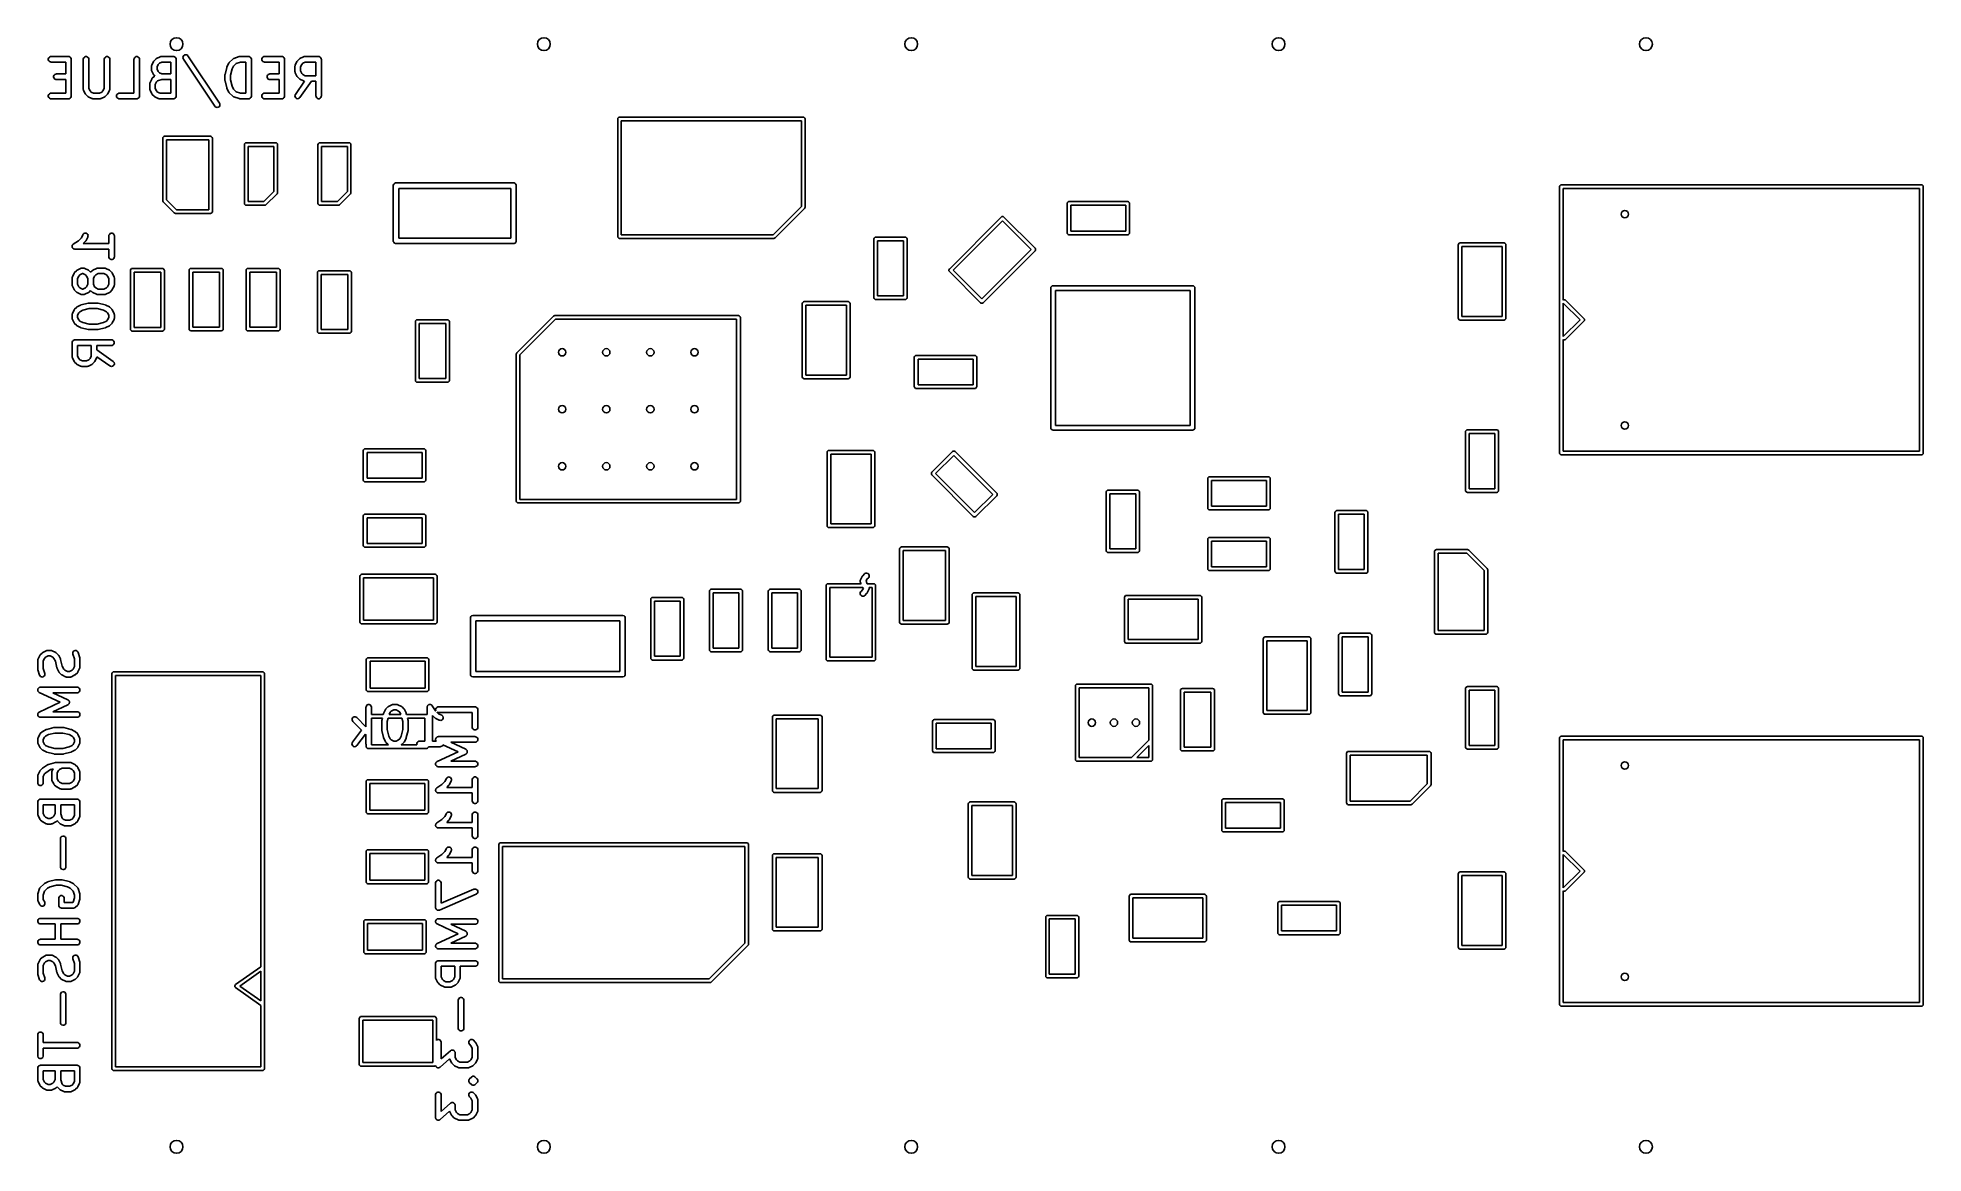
# Model space of a CAD drawing. Extents: x 4.89 to 6.91, y -4.14 to -2.94.
import ezdxf

# ---------------------------------------------------------------- set-up
doc = ezdxf.new("R2010")
doc.units = 0
doc.header["$MEASUREMENT"] = 0
doc.layers.add('BLACK', color=7, linetype='CONTINUOUS')

msp = doc.modelspace()

# ---------------------------------------------------------------- linework, layer by layer
at = {"layer": 'BLACK', "linetype": 'CONTINUOUS'}
for p, q in [((4.8997, -2.9652), (4.9002, -2.9642)), ((4.8997, -2.9664), (4.8997, -2.9652)), ((4.9002, -2.9674), (4.8997, -2.9664)), ((4.9002, -2.9642), (4.901, -2.9634)), ((4.901, -2.9683), (4.9002, -2.9674)), ((4.901, -2.9634), (4.902, -2.9629)), ((4.902, -2.9687), (4.901, -2.9683)), ((4.902, -2.9629), (4.9026, -2.9629)), ((4.9026, -2.9688), (4.902, -2.9687)), ((4.9026, -2.9629), (4.9214, -2.9629)), ((4.9184, -2.9688), (4.9026, -2.9688)), ((4.9184, -2.9816), (4.9184, -2.9688)), ((4.9214, -2.9629), (4.9219, -2.9629)), ((4.9219, -2.9629), (4.923, -2.9634)), ((4.923, -2.9634), (4.9238, -2.9642)), ((4.9238, -2.9642), (4.9243, -2.9652)), ((4.9243, -2.9652), (4.9243, -2.9658)), ((4.9243, -2.9658), (4.9243, -3.0052)), ((4.9372, -2.9652), (4.9377, -2.9642)), ((4.9372, -2.9658), (4.9372, -2.9652)), ((4.9372, -2.9977), (4.9372, -2.9658)), ((4.9377, -2.9642), (4.9385, -2.9634)), ((4.9385, -2.9634), (4.9395, -2.9629)), ((4.9395, -2.9629), (4.9407, -2.9629)), ((4.9407, -2.9629), (4.9417, -2.9634)), ((4.9417, -2.9634), (4.9426, -2.9642)), ((4.9426, -2.9642), (4.943, -2.9652)), ((4.943, -2.9652), (4.9431, -2.9658)), ((4.9431, -2.9658), (4.9431, -2.997)), ((4.9597, -2.9652), (4.9601, -2.9642)), ((4.9597, -2.9658), (4.9597, -2.9652)), ((4.9597, -2.997), (4.9597, -2.9658)), ((4.9601, -2.9642), (4.961, -2.9634)), ((4.961, -2.9634), (4.962, -2.9629)), ((4.962, -2.9629), (4.9632, -2.9629)), ((4.9632, -2.9629), (4.9642, -2.9634)), ((4.9642, -2.9634), (4.9651, -2.9642)), ((4.9651, -2.9642), (4.9655, -2.9652)), ((4.9655, -2.9652), (4.9656, -2.9658)), ((4.9656, -2.9658), (4.9656, -2.9977)), ((4.9915, -2.9658), (4.9916, -2.9652)), ((4.9915, -3.0022), (4.9915, -2.9658)), ((4.9916, -2.9652), (4.992, -2.9642)), ((4.992, -2.9642), (4.9928, -2.9634)), ((4.9928, -2.9634), (4.9939, -2.9629)), ((4.9939, -2.9629), (4.9951, -2.9629)), ((4.9951, -2.9629), (4.9961, -2.9634)), ((4.9961, -2.9634), (4.9969, -2.9642)), ((4.9969, -2.9642), (4.9974, -2.9652)), ((4.9974, -2.9652), (4.9974, -2.9658)), ((4.9974, -2.9658), (4.9974, -3.0052)), ((5.0106, -2.972), (5.0125, -2.9682)), ((5.0125, -2.9682), (5.0126, -2.968)), ((5.0126, -2.9679), (5.0127, -2.9678)), ((5.0126, -2.968), (5.0126, -2.9679)), ((5.0127, -2.9678), (5.0128, -2.9677)), ((5.0128, -2.9677), (5.013, -2.9675)), ((5.0128, -2.9677), (5.0128, -2.9677)), ((5.013, -2.9675), (5.0149, -2.9656)), ((5.0149, -2.9656), (5.0151, -2.9654)), ((5.0151, -2.9654), (5.0152, -2.9653)), ((5.0152, -2.9653), (5.0153, -2.9653)), ((5.0153, -2.9653), (5.0153, -2.9652)), ((5.0153, -2.9652), (5.0154, -2.9652)), ((5.0154, -2.9652), (5.0157, -2.965)), ((5.0157, -2.965), (5.0194, -2.9632)), ((5.0187, -2.9701), (5.0175, -2.9713)), ((5.0214, -2.9688), (5.0187, -2.9701)), ((5.0194, -2.9632), (5.0199, -2.963)), ((5.0199, -2.963), (5.02, -2.963)), ((5.02, -2.963), (5.0201, -2.9629)), ((5.0201, -2.9629), (5.0207, -2.9629)), ((5.0207, -2.9629), (5.0338, -2.9629)), ((5.0309, -2.9688), (5.0214, -2.9688)), ((5.0309, -2.9816), (5.0309, -2.9688)), ((5.0338, -2.9629), (5.0344, -2.9629)), ((5.0344, -2.9629), (5.0355, -2.9634)), ((5.0355, -2.9634), (5.0363, -2.9642)), ((5.0363, -2.9642), (5.0367, -2.9652)), ((5.0367, -2.9652), (5.0368, -2.9658)), ((5.0368, -2.9658), (5.0368, -3.0052)), ((5.044, -2.9639), (5.0442, -2.9628)), ((5.0442, -2.9651), (5.044, -2.9639)), ((5.0442, -2.9628), (5.0449, -2.9618)), ((5.0445, -2.9656), (5.0442, -2.9651)), ((5.0783, -3.0162), (5.0445, -2.9656)), ((5.0449, -2.9618), (5.0458, -2.9612)), ((5.0458, -2.9612), (5.047, -2.961)), ((5.047, -2.961), (5.0481, -2.9612)), ((5.0481, -2.9612), (5.0491, -2.9618)), ((5.0491, -2.9618), (5.0494, -2.9623)), ((5.0494, -2.9623), (5.0832, -3.0129)), ((5.0912, -2.9739), (5.0931, -2.9701)), ((5.0931, -2.9701), (5.0932, -2.9699)), ((5.0932, -2.9699), (5.0933, -2.9698)), ((5.0933, -2.9697), (5.0934, -2.9696)), ((5.0933, -2.9698), (5.0933, -2.9697)), ((5.0934, -2.9696), (5.0936, -2.9693)), ((5.0934, -2.9696), (5.0934, -2.9696)), ((5.0936, -2.9693), (5.0974, -2.9656)), ((5.0974, -2.9656), (5.0978, -2.9652)), ((5.0978, -2.9652), (5.0979, -2.9652)), ((5.0979, -2.9652), (5.098, -2.9651)), ((5.098, -2.9651), (5.0985, -2.9649)), ((5.1011, -2.9703), (5.0981, -2.9732)), ((5.0985, -2.9649), (5.1042, -2.963)), ((5.1056, -2.9688), (5.1011, -2.9703)), ((5.1042, -2.963), (5.1044, -2.9629)), ((5.1044, -2.9629), (5.1045, -2.9629)), ((5.1045, -2.9629), (5.1046, -2.9629)), ((5.1046, -2.9629), (5.1047, -2.9629)), ((5.1047, -2.9629), (5.1048, -2.9629)), ((5.1048, -2.9629), (5.1051, -2.9629)), ((5.1051, -2.9629), (5.1145, -2.9629)), ((5.1115, -2.9688), (5.1056, -2.9688)), ((5.1115, -3.0022), (5.1115, -2.9688)), ((5.1145, -2.9629), (5.115, -2.9629)), ((5.115, -2.9629), (5.1161, -2.9634)), ((5.1161, -2.9634), (5.1169, -2.9642)), ((5.1169, -2.9642), (5.1174, -2.9652)), ((5.1174, -2.9652), (5.1174, -2.9658)), ((5.1174, -2.9658), (5.1174, -3.0052)), ((5.1284, -2.9652), (5.1289, -2.9642)), ((5.1284, -2.9664), (5.1284, -2.9652)), ((5.1289, -2.9674), (5.1284, -2.9664)), ((5.1289, -2.9642), (5.1297, -2.9634)), ((5.1297, -2.9683), (5.1289, -2.9674)), ((5.1297, -2.9634), (5.1308, -2.9629)), ((5.1308, -2.9687), (5.1297, -2.9683)), ((5.1308, -2.9629), (5.1313, -2.9629)), ((5.1313, -2.9688), (5.1308, -2.9687)), ((5.1313, -2.9629), (5.1501, -2.9629)), ((5.1471, -2.9688), (5.1313, -2.9688)), ((5.1471, -2.9816), (5.1471, -2.9688)), ((5.1501, -2.9629), (5.1507, -2.9629)), ((5.1507, -2.9629), (5.1517, -2.9634)), ((5.1517, -2.9634), (5.1525, -2.9642)), ((5.1525, -2.9642), (5.153, -2.9652)), ((5.153, -2.9652), (5.153, -2.9658)), ((5.153, -2.9658), (5.153, -3.0052)), ((5.1643, -2.972), (5.1662, -2.9682)), ((5.1662, -2.9682), (5.1663, -2.968)), ((5.1663, -2.968), (5.1664, -2.9679)), ((5.1664, -2.9678), (5.1665, -2.9677)), ((5.1664, -2.9679), (5.1664, -2.9678)), ((5.1665, -2.9677), (5.1666, -2.9677)), ((5.1666, -2.9677), (5.1667, -2.9675)), ((5.1667, -2.9675), (5.1686, -2.9656)), ((5.1686, -2.9656), (5.1688, -2.9654)), ((5.1688, -2.9654), (5.1689, -2.9653)), ((5.1689, -2.9653), (5.169, -2.9653)), ((5.169, -2.9653), (5.1691, -2.9652)), ((5.1691, -2.9652), (5.1694, -2.965)), ((5.1691, -2.9652), (5.1691, -2.9652)), ((5.1694, -2.965), (5.1731, -2.9632)), ((5.1725, -2.9701), (5.1713, -2.9713)), ((5.1751, -2.9688), (5.1725, -2.9701)), ((5.1731, -2.9632), (5.1737, -2.963)), ((5.1737, -2.963), (5.1738, -2.963)), ((5.1738, -2.963), (5.1739, -2.9629)), ((5.1739, -2.9629), (5.1745, -2.9629)), ((5.1745, -2.9629), (5.1895, -2.9629)), ((5.1865, -2.9688), (5.1751, -2.9688)), ((5.1865, -2.9835), (5.1865, -2.9688)), ((5.1895, -2.9629), (5.19, -2.9629)), ((5.19, -2.9629), (5.1911, -2.9634)), ((5.1911, -2.9634), (5.1919, -2.9642)), ((5.1919, -2.9642), (5.1923, -2.9652)), ((5.1923, -2.9652), (5.1924, -2.9658)), ((5.1924, -2.9658), (5.1924, -3.0052)), ((4.9053, -2.984), (4.9058, -2.9829)), ((4.9053, -2.9851), (4.9053, -2.984)), ((4.9058, -2.9862), (4.9053, -2.9851)), ((4.9058, -2.9829), (4.9066, -2.9821)), ((4.9066, -2.987), (4.9058, -2.9862)), ((4.9066, -2.9821), (4.9077, -2.9817)), ((4.9077, -2.9875), (4.9066, -2.987)), ((4.9077, -2.9817), (4.9082, -2.9816)), ((4.9082, -2.9875), (4.9077, -2.9875)), ((4.9082, -2.9816), (4.9184, -2.9816)), ((4.9184, -2.9875), (4.9082, -2.9875)), ((4.9184, -3.0022), (4.9184, -2.9875)), ((5.0085, -2.9913), (5.0087, -2.9907)), ((5.0087, -2.9907), (5.0106, -2.987)), ((5.0103, -2.9727), (5.0104, -2.9726)), ((5.0103, -2.9733), (5.0103, -2.9727)), ((5.0103, -2.9771), (5.0103, -2.9733)), ((5.0103, -2.9776), (5.0103, -2.9771)), ((5.0104, -2.9777), (5.0103, -2.9776)), ((5.0104, -2.9725), (5.0106, -2.972)), ((5.0104, -2.9726), (5.0104, -2.9725)), ((5.0104, -2.9778), (5.0104, -2.9777)), ((5.0106, -2.9784), (5.0104, -2.9778)), ((5.0125, -2.9821), (5.0106, -2.9784)), ((5.0106, -2.987), (5.0107, -2.9867)), ((5.0107, -2.9867), (5.0108, -2.9867)), ((5.0108, -2.9866), (5.0109, -2.9865)), ((5.0108, -2.9867), (5.0108, -2.9866)), ((5.0109, -2.9864), (5.0111, -2.9862)), ((5.0109, -2.9865), (5.0109, -2.9864)), ((5.0111, -2.9862), (5.013, -2.9843)), ((5.0126, -2.9824), (5.0125, -2.9821)), ((5.0127, -2.9825), (5.0126, -2.9824)), ((5.0126, -2.9824), (5.0126, -2.9824)), ((5.0128, -2.9826), (5.0127, -2.9825)), ((5.0128, -2.9827), (5.0128, -2.9826)), ((5.013, -2.9829), (5.0128, -2.9827)), ((5.0139, -2.9838), (5.013, -2.9829)), ((5.013, -2.9843), (5.0135, -2.984)), ((5.0135, -2.984), (5.0136, -2.9839)), ((5.0136, -2.9839), (5.0139, -2.9838)), ((5.0136, -2.9839), (5.0136, -2.9839)), ((5.0156, -2.9901), (5.0143, -2.9928)), ((5.0167, -2.989), (5.0156, -2.9901)), ((5.0175, -2.9713), (5.0162, -2.974)), ((5.0162, -2.974), (5.0162, -2.9764)), ((5.0162, -2.9764), (5.0175, -2.9791)), ((5.0212, -2.9875), (5.0167, -2.989)), ((5.0175, -2.9791), (5.0187, -2.9803)), ((5.0187, -2.9803), (5.0214, -2.9816)), ((5.0309, -2.9875), (5.0212, -2.9875)), ((5.0214, -2.9816), (5.0309, -2.9816)), ((5.0309, -3.0022), (5.0309, -2.9875)), ((5.089, -2.9823), (5.0891, -2.9821)), ((5.089, -2.9825), (5.089, -2.9823)), ((5.089, -2.9826), (5.089, -2.9825)), ((5.089, -2.9827), (5.089, -2.9826)), ((5.089, -2.9883), (5.089, -2.9827)), ((5.089, -2.9884), (5.089, -2.9883)), ((5.089, -2.9887), (5.089, -2.9884)), ((5.089, -2.9884), (5.089, -2.9884)), ((5.0891, -2.9889), (5.089, -2.9887)), ((5.0891, -2.982), (5.091, -2.9745)), ((5.0891, -2.9821), (5.0891, -2.982)), ((5.0891, -2.9821), (5.0891, -2.9821)), ((5.0891, -2.989), (5.0891, -2.9889)), ((5.0891, -2.9889), (5.0891, -2.9889)), ((5.091, -2.9965), (5.0891, -2.989)), ((5.091, -2.9744), (5.0911, -2.9742)), ((5.091, -2.9745), (5.091, -2.9744)), ((5.091, -2.9744), (5.091, -2.9744)), ((5.0911, -2.9742), (5.0912, -2.9739)), ((5.0912, -2.9739), (5.0912, -2.9739)), ((5.0912, -2.9739), (5.0912, -2.9739)), ((5.0966, -2.9762), (5.0949, -2.983)), ((5.0949, -2.983), (5.0949, -2.9879)), ((5.0949, -2.9879), (5.0966, -2.9948)), ((5.0981, -2.9732), (5.0966, -2.9762)), ((5.1341, -2.984), (5.1345, -2.9829)), ((5.1341, -2.9851), (5.1341, -2.984)), ((5.1345, -2.9862), (5.1341, -2.9851)), ((5.1345, -2.9829), (5.1353, -2.9821)), ((5.1353, -2.987), (5.1345, -2.9862)), ((5.1353, -2.9821), (5.1364, -2.9817)), ((5.1364, -2.9875), (5.1353, -2.987)), ((5.1364, -2.9817), (5.137, -2.9816)), ((5.137, -2.9875), (5.1364, -2.9875)), ((5.137, -2.9816), (5.1471, -2.9816)), ((5.1471, -2.9875), (5.137, -2.9875)), ((5.1471, -3.0022), (5.1471, -2.9875)), ((5.164, -2.9733), (5.1641, -2.9727)), ((5.164, -2.9789), (5.164, -2.9733)), ((5.1641, -2.9795), (5.164, -2.9789)), ((5.1641, -2.9725), (5.1643, -2.972)), ((5.1641, -2.9726), (5.1641, -2.9725)), ((5.1641, -2.9727), (5.1641, -2.9726)), ((5.1641, -2.9796), (5.1641, -2.9795)), ((5.1641, -2.9797), (5.1641, -2.9796)), ((5.1643, -2.9803), (5.1641, -2.9797)), ((5.1662, -2.984), (5.1643, -2.9803)), ((5.1645, -3.0035), (5.1744, -2.9894)), ((5.1663, -2.9842), (5.1662, -2.984)), ((5.1664, -2.9843), (5.1663, -2.9842)), ((5.1664, -2.9844), (5.1664, -2.9843)), ((5.1665, -2.9845), (5.1664, -2.9844)), ((5.1666, -2.9845), (5.1665, -2.9845)), ((5.1667, -2.9848), (5.1666, -2.9845)), ((5.1686, -2.9866), (5.1667, -2.9848)), ((5.1688, -2.9868), (5.1686, -2.9866)), ((5.1689, -2.9869), (5.1688, -2.9868)), ((5.169, -2.9869), (5.1689, -2.9869)), ((5.1691, -2.987), (5.169, -2.9869)), ((5.1694, -2.9872), (5.1691, -2.987)), ((5.1691, -2.987), (5.1691, -2.987)), ((5.1731, -2.9891), (5.1694, -2.9872)), ((5.1816, -2.9894), (5.1694, -3.0069)), ((5.1713, -2.9713), (5.1699, -2.974)), ((5.1699, -2.974), (5.1699, -2.9782)), ((5.1699, -2.9782), (5.1713, -2.9809)), ((5.1713, -2.9809), (5.1725, -2.9821)), ((5.1725, -2.9821), (5.1751, -2.9835)), ((5.1737, -2.9893), (5.1731, -2.9891)), ((5.1738, -2.9893), (5.1737, -2.9893)), ((5.1739, -2.9893), (5.1738, -2.9893)), ((5.1744, -2.9894), (5.1739, -2.9893)), ((5.1751, -2.9835), (5.1865, -2.9835)), ((5.1865, -2.9894), (5.1816, -2.9894)), ((5.1865, -3.0052), (5.1865, -2.9894)), ((4.8997, -3.0046), (4.9002, -3.0035)), ((4.8997, -3.0058), (4.8997, -3.0046)), ((4.9002, -3.0068), (4.8997, -3.0058)), ((4.9002, -3.0035), (4.901, -3.0027)), ((4.901, -3.0076), (4.9002, -3.0068)), ((4.901, -3.0027), (4.902, -3.0023)), ((4.902, -3.0081), (4.901, -3.0076)), ((4.902, -3.0023), (4.9026, -3.0022)), ((4.9026, -3.0081), (4.902, -3.0081)), ((4.9026, -3.0022), (4.9184, -3.0022)), ((4.9214, -3.0081), (4.9026, -3.0081)), ((4.9219, -3.0081), (4.9214, -3.0081)), ((4.923, -3.0076), (4.9219, -3.0081)), ((4.9238, -3.0068), (4.923, -3.0076)), ((4.9243, -3.0058), (4.9238, -3.0068)), ((4.9243, -3.0052), (4.9243, -3.0058)), ((4.9372, -2.9983), (4.9372, -2.9977)), ((4.9373, -2.9984), (4.9372, -2.9983)), ((4.9373, -2.9985), (4.9373, -2.9984)), ((4.9375, -2.999), (4.9373, -2.9985)), ((4.9393, -3.0027), (4.9375, -2.999)), ((4.9395, -3.003), (4.9393, -3.0027)), ((4.9395, -3.0031), (4.9395, -3.003)), ((4.9396, -3.0031), (4.9395, -3.0031)), ((4.9396, -3.0032), (4.9396, -3.0031)), ((4.9397, -3.0033), (4.9396, -3.0032)), ((4.9399, -3.0035), (4.9397, -3.0033)), ((4.9418, -3.0054), (4.9399, -3.0035)), ((4.942, -3.0056), (4.9418, -3.0054)), ((4.9421, -3.0057), (4.942, -3.0056)), ((4.942, -3.0056), (4.942, -3.0056)), ((4.9422, -3.0058), (4.9421, -3.0057)), ((4.9423, -3.0058), (4.9422, -3.0058)), ((4.9425, -3.0059), (4.9423, -3.0058)), ((4.9463, -3.0078), (4.9425, -3.0059)), ((4.9431, -2.997), (4.9444, -2.9997)), ((4.9444, -2.9997), (4.9456, -3.0009)), ((4.9456, -3.0009), (4.9483, -3.0022)), ((4.9468, -3.008), (4.9463, -3.0078)), ((4.9469, -3.008), (4.9468, -3.008)), ((4.947, -3.0081), (4.9469, -3.008)), ((4.9476, -3.0081), (4.947, -3.0081)), ((4.9551, -3.0081), (4.9476, -3.0081)), ((4.9483, -3.0022), (4.9544, -3.0022)), ((4.9544, -3.0022), (4.9571, -3.0009)), ((4.9557, -3.0081), (4.9551, -3.0081)), ((4.9558, -3.008), (4.9557, -3.0081)), ((4.9559, -3.008), (4.9558, -3.008)), ((4.9564, -3.0078), (4.9559, -3.008)), ((4.9602, -3.0059), (4.9564, -3.0078)), ((4.9571, -3.0009), (4.9583, -2.9997)), ((4.9583, -2.9997), (4.9597, -2.997)), ((4.9604, -3.0058), (4.9602, -3.0059)), ((4.9605, -3.0058), (4.9604, -3.0058)), ((4.9606, -3.0057), (4.9605, -3.0058)), ((4.9607, -3.0056), (4.9606, -3.0057)), ((4.9609, -3.0054), (4.9607, -3.0056)), ((4.9607, -3.0056), (4.9607, -3.0056)), ((4.9628, -3.0035), (4.9609, -3.0054)), ((4.963, -3.0033), (4.9628, -3.0035)), ((4.9631, -3.0032), (4.963, -3.0033)), ((4.9632, -3.0031), (4.9631, -3.0031)), ((4.9631, -3.0031), (4.9631, -3.0032)), ((4.9634, -3.0027), (4.9632, -3.003)), ((4.9632, -3.003), (4.9632, -3.0031)), ((4.9652, -2.999), (4.9634, -3.0027)), ((4.9655, -2.9985), (4.9652, -2.999)), ((4.9656, -2.9977), (4.9655, -2.9983)), ((4.9655, -2.9983), (4.9655, -2.9984)), ((4.9655, -2.9984), (4.9655, -2.9985)), ((4.9728, -3.0046), (4.9733, -3.0035)), ((4.9728, -3.0058), (4.9728, -3.0046)), ((4.9733, -3.0068), (4.9728, -3.0058)), ((4.9733, -3.0035), (4.9741, -3.0027)), ((4.9741, -3.0076), (4.9733, -3.0068)), ((4.9741, -3.0027), (4.9752, -3.0023)), ((4.9752, -3.0081), (4.9741, -3.0076)), ((4.9752, -3.0023), (4.9757, -3.0022)), ((4.9757, -3.0081), (4.9752, -3.0081)), ((4.9757, -3.0022), (4.9915, -3.0022)), ((4.9945, -3.0081), (4.9757, -3.0081)), ((4.9951, -3.0081), (4.9945, -3.0081)), ((4.9961, -3.0076), (4.9951, -3.0081)), ((4.9969, -3.0068), (4.9961, -3.0076)), ((4.9974, -3.0058), (4.9969, -3.0068)), ((4.9974, -3.0052), (4.9974, -3.0058)), ((5.0084, -2.9921), (5.0085, -2.9915)), ((5.0084, -2.9977), (5.0084, -2.9921)), ((5.0085, -2.9983), (5.0084, -2.9977)), ((5.0085, -2.9914), (5.0085, -2.9913)), ((5.0085, -2.9915), (5.0085, -2.9914)), ((5.0085, -2.9984), (5.0085, -2.9983)), ((5.0085, -2.9985), (5.0085, -2.9984)), ((5.0087, -2.999), (5.0085, -2.9985)), ((5.0106, -3.0027), (5.0087, -2.999)), ((5.0107, -3.003), (5.0106, -3.0027)), ((5.0108, -3.0031), (5.0107, -3.003)), ((5.0109, -3.0032), (5.0108, -3.0031)), ((5.0108, -3.0031), (5.0108, -3.0031)), ((5.0109, -3.0033), (5.0109, -3.0032)), ((5.0111, -3.0035), (5.0109, -3.0033)), ((5.013, -3.0054), (5.0111, -3.0035)), ((5.0132, -3.0056), (5.013, -3.0054)), ((5.0133, -3.0056), (5.0132, -3.0056)), ((5.0134, -3.0057), (5.0133, -3.0056)), ((5.0135, -3.0058), (5.0134, -3.0057)), ((5.0138, -3.0059), (5.0135, -3.0058)), ((5.0135, -3.0058), (5.0135, -3.0058)), ((5.0175, -3.0078), (5.0138, -3.0059)), ((5.0143, -2.9928), (5.0143, -2.997)), ((5.0143, -2.997), (5.0156, -2.9997)), ((5.0156, -2.9997), (5.0168, -3.0009)), ((5.0168, -3.0009), (5.0195, -3.0022)), ((5.0181, -3.008), (5.0175, -3.0078)), ((5.0182, -3.008), (5.0181, -3.008)), ((5.0183, -3.0081), (5.0182, -3.008)), ((5.0188, -3.0081), (5.0183, -3.0081)), ((5.0338, -3.0081), (5.0188, -3.0081)), ((5.0195, -3.0022), (5.0309, -3.0022)), ((5.0344, -3.0081), (5.0338, -3.0081)), ((5.0355, -3.0076), (5.0344, -3.0081)), ((5.0363, -3.0068), (5.0355, -3.0076)), ((5.0367, -3.0058), (5.0363, -3.0068)), ((5.0368, -3.0052), (5.0367, -3.0058)), ((5.091, -2.9966), (5.091, -2.9965)), ((5.0911, -2.9968), (5.091, -2.9966)), ((5.091, -2.9966), (5.091, -2.9966)), ((5.0912, -2.9971), (5.0911, -2.9968)), ((5.0931, -3.0009), (5.0912, -2.9971)), ((5.0912, -2.9971), (5.0912, -2.9971)), ((5.0912, -2.9971), (5.0912, -2.9971)), ((5.0932, -3.0011), (5.0931, -3.0009)), ((5.0933, -3.0012), (5.0932, -3.0011)), ((5.0933, -3.0013), (5.0933, -3.0012)), ((5.0934, -3.0014), (5.0933, -3.0013)), ((5.0936, -3.0016), (5.0934, -3.0014)), ((5.0934, -3.0014), (5.0934, -3.0014)), ((5.0974, -3.0054), (5.0936, -3.0016)), ((5.0966, -2.9948), (5.0981, -2.9978)), ((5.0978, -3.0058), (5.0974, -3.0054)), ((5.0979, -3.0058), (5.0978, -3.0058)), ((5.098, -3.0059), (5.0979, -3.0058)), ((5.0985, -3.0061), (5.098, -3.0059)), ((5.0981, -2.9978), (5.1011, -3.0007)), ((5.1042, -3.008), (5.0985, -3.0061)), ((5.1011, -3.0007), (5.1056, -3.0022)), ((5.1044, -3.008), (5.1042, -3.008)), ((5.1045, -3.0081), (5.1044, -3.008)), ((5.1046, -3.0081), (5.1045, -3.0081)), ((5.1047, -3.0081), (5.1046, -3.0081)), ((5.1048, -3.0081), (5.1047, -3.0081)), ((5.1051, -3.0081), (5.1048, -3.0081)), ((5.1145, -3.0081), (5.1051, -3.0081)), ((5.1056, -3.0022), (5.1115, -3.0022)), ((5.115, -3.0081), (5.1145, -3.0081)), ((5.1161, -3.0076), (5.115, -3.0081)), ((5.1169, -3.0068), (5.1161, -3.0076)), ((5.1174, -3.0058), (5.1169, -3.0068)), ((5.1174, -3.0052), (5.1174, -3.0058)), ((5.1284, -3.0046), (5.1289, -3.0035)), ((5.1284, -3.0058), (5.1284, -3.0046)), ((5.1289, -3.0068), (5.1284, -3.0058)), ((5.1289, -3.0035), (5.1297, -3.0027)), ((5.1297, -3.0076), (5.1289, -3.0068)), ((5.1297, -3.0027), (5.1308, -3.0023)), ((5.1308, -3.0081), (5.1297, -3.0076)), ((5.1308, -3.0023), (5.1313, -3.0022)), ((5.1313, -3.0081), (5.1308, -3.0081)), ((5.1313, -3.0022), (5.1471, -3.0022)), ((5.1501, -3.0081), (5.1313, -3.0081)), ((5.1507, -3.0081), (5.1501, -3.0081)), ((5.1517, -3.0076), (5.1507, -3.0081)), ((5.1525, -3.0068), (5.1517, -3.0076)), ((5.153, -3.0058), (5.1525, -3.0068)), ((5.153, -3.0052), (5.153, -3.0058)), ((5.164, -3.0051), (5.1643, -3.004)), ((5.1642, -3.0062), (5.164, -3.0051)), ((5.1648, -3.0072), (5.1642, -3.0062)), ((5.1643, -3.004), (5.1645, -3.0035)), ((5.1658, -3.0079), (5.1648, -3.0072)), ((5.1669, -3.0081), (5.1658, -3.0079)), ((5.168, -3.0079), (5.1669, -3.0081)), ((5.169, -3.0073), (5.168, -3.0079)), ((5.1694, -3.0069), (5.169, -3.0073)), ((5.1866, -3.0058), (5.1865, -3.0052)), ((5.187, -3.0068), (5.1866, -3.0058)), ((5.1878, -3.0076), (5.187, -3.0068)), ((5.1889, -3.0081), (5.1878, -3.0076)), ((5.19, -3.0081), (5.1889, -3.0081)), ((5.1911, -3.0076), (5.19, -3.0081)), ((5.1919, -3.0068), (5.1911, -3.0076)), ((5.1923, -3.0058), (5.1919, -3.0068)), ((5.1924, -3.0052), (5.1923, -3.0058)), ((5.0786, -3.0166), (5.0783, -3.0162)), ((5.0796, -3.0173), (5.0786, -3.0166)), ((5.0807, -3.0175), (5.0796, -3.0173)), ((5.0818, -3.0173), (5.0807, -3.0175)), ((5.0828, -3.0166), (5.0818, -3.0173)), ((5.0834, -3.0157), (5.0828, -3.0166)), ((5.0832, -3.0129), (5.0834, -3.0134)), ((5.0834, -3.0134), (5.0837, -3.0146)), ((5.0837, -3.0146), (5.0834, -3.0157)), ((5.5099, -3.0298), (5.5101, -3.029)), ((5.5099, -3.1557), (5.5099, -3.0298)), ((5.5101, -3.029), (5.5111, -3.0279)), ((5.5111, -3.0279), (5.5119, -3.0278)), ((5.5119, -3.0278), (5.7087, -3.0278)), ((5.7087, -3.0278), (5.7095, -3.0279)), ((5.7095, -3.0279), (5.7105, -3.029)), ((5.7105, -3.029), (5.7107, -3.0298)), ((5.7107, -3.0298), (5.7107, -3.1242)), ((5.0224, -3.0503), (5.0225, -3.0495)), ((5.0224, -3.1172), (5.0224, -3.0503)), ((5.0225, -3.0495), (5.0236, -3.0484)), ((5.0236, -3.0484), (5.0243, -3.0483)), ((5.0243, -3.0483), (5.0735, -3.0483)), ((5.0735, -3.0483), (5.0743, -3.0484)), ((5.0743, -3.0484), (5.0754, -3.0495)), ((5.0754, -3.0495), (5.0755, -3.0503)), ((5.0755, -3.0503), (5.0755, -3.129)), ((5.5138, -3.0317), (5.5138, -3.1538)), ((5.7068, -3.0317), (5.5138, -3.0317)), ((5.7068, -3.1234), (5.7068, -3.0317)), ((5.0263, -3.0522), (5.0263, -3.1164)), ((5.0716, -3.0522), (5.0263, -3.0522)), ((5.0716, -3.127), (5.0716, -3.0522)), ((5.11, -3.0573), (5.1101, -3.0565)), ((5.11, -3.1202), (5.11, -3.0573)), ((5.1101, -3.0565), (5.1112, -3.0554)), ((5.1112, -3.0554), (5.1119, -3.0553)), ((5.1119, -3.0553), (5.1434, -3.0553)), ((5.1139, -3.0592), (5.1139, -3.1183)), ((5.1415, -3.0592), (5.1139, -3.0592)), ((5.1415, -3.1076), (5.1415, -3.0592)), ((5.1434, -3.0553), (5.1442, -3.0554)), ((5.1442, -3.0554), (5.1452, -3.0565)), ((5.1452, -3.0565), (5.1454, -3.0573)), ((5.1454, -3.0573), (5.1454, -3.1084)), ((5.1887, -3.0573), (5.1889, -3.0565)), ((5.1887, -3.1202), (5.1887, -3.0573)), ((5.1889, -3.0565), (5.1899, -3.0554)), ((5.1899, -3.0554), (5.1907, -3.0553)), ((5.1907, -3.0553), (5.2222, -3.0553)), ((5.1926, -3.0592), (5.1926, -3.1183)), ((5.2202, -3.0592), (5.1926, -3.0592)), ((5.2202, -3.1076), (5.2202, -3.0592)), ((5.2222, -3.0553), (5.2229, -3.0554)), ((5.2229, -3.0554), (5.224, -3.0565)), ((5.224, -3.0565), (5.2241, -3.0573)), ((5.2241, -3.0573), (5.2241, -3.1084)), ((5.1308, -3.1183), (5.1415, -3.1076)), ((5.1448, -3.1098), (5.133, -3.1216)), ((5.1452, -3.1092), (5.1448, -3.1098)), ((5.1454, -3.1084), (5.1452, -3.1092)), ((5.2095, -3.1183), (5.2202, -3.1076)), ((5.2236, -3.1098), (5.2117, -3.1216)), ((5.224, -3.1092), (5.2236, -3.1098)), ((5.2241, -3.1084), (5.224, -3.1092)), ((5.2694, -3.1006), (5.2699, -3.0996)), ((5.2694, -3.1012), (5.2694, -3.1006)), ((5.2694, -3.1603), (5.2694, -3.1012)), ((5.2699, -3.0996), (5.2707, -3.0988)), ((5.2707, -3.0988), (5.2717, -3.0983)), ((5.2717, -3.0983), (5.2723, -3.0983)), ((5.2723, -3.0983), (5.3983, -3.0983)), ((5.2753, -3.1042), (5.2753, -3.1573)), ((5.3953, -3.1042), (5.2753, -3.1042)), ((5.3953, -3.1573), (5.3953, -3.1042)), ((5.3983, -3.0983), (5.3989, -3.0983)), ((5.3989, -3.0983), (5.3999, -3.0988)), ((5.3999, -3.0988), (5.4007, -3.0996)), ((5.4007, -3.0996), (5.4012, -3.1006)), ((5.4012, -3.1006), (5.4012, -3.1012)), ((5.4012, -3.1012), (5.4012, -3.1603)), ((6.5194, -3.1022), (6.5196, -3.1015)), ((6.5194, -3.3876), (6.5194, -3.1022)), ((6.5196, -3.1015), (6.5206, -3.1004)), ((6.5206, -3.1004), (6.5214, -3.1002)), ((6.5214, -3.1002), (6.9072, -3.1002)), ((6.5233, -3.1042), (6.5233, -3.2238)), ((6.9052, -3.1042), (6.5233, -3.1042)), ((6.9052, -3.3857), (6.9052, -3.1042)), ((6.9072, -3.1002), (6.908, -3.1004)), ((6.908, -3.1004), (6.909, -3.1015)), ((6.909, -3.1015), (6.9092, -3.1022)), ((6.9092, -3.1022), (6.9092, -3.3876)), ((5.0225, -3.1179), (5.0224, -3.1172)), ((5.0229, -3.1186), (5.0225, -3.1179)), ((5.0347, -3.1304), (5.0229, -3.1186)), ((5.0263, -3.1164), (5.037, -3.127)), ((5.0354, -3.1308), (5.0347, -3.1304)), ((5.0361, -3.131), (5.0354, -3.1308)), ((5.0735, -3.131), (5.0361, -3.131)), ((5.037, -3.127), (5.0716, -3.127)), ((5.0743, -3.1308), (5.0735, -3.131)), ((5.0754, -3.1298), (5.0743, -3.1308)), ((5.0755, -3.129), (5.0754, -3.1298)), ((5.1101, -3.121), (5.11, -3.1202)), ((5.1112, -3.1221), (5.1101, -3.121)), ((5.1119, -3.1222), (5.1112, -3.1221)), ((5.1316, -3.1222), (5.1119, -3.1222)), ((5.1139, -3.1183), (5.1308, -3.1183)), ((5.1324, -3.1221), (5.1316, -3.1222)), ((5.133, -3.1216), (5.1324, -3.1221)), ((5.1889, -3.121), (5.1887, -3.1202)), ((5.1899, -3.1221), (5.1889, -3.121)), ((5.1907, -3.1222), (5.1899, -3.1221)), ((5.2104, -3.1222), (5.1907, -3.1222)), ((5.1926, -3.1183), (5.2095, -3.1183)), ((5.2111, -3.1221), (5.2104, -3.1222)), ((5.2117, -3.1216), (5.2111, -3.1221)), ((5.6764, -3.1538), (5.7068, -3.1234)), ((5.7101, -3.1256), (5.6786, -3.1571)), ((5.7105, -3.125), (5.7101, -3.1256)), ((5.7107, -3.1242), (5.7105, -3.125)), ((5.9915, -3.1203), (5.9917, -3.1195)), ((5.9915, -3.1517), (5.9915, -3.1203)), ((5.9917, -3.1195), (5.9928, -3.1184)), ((5.9928, -3.1184), (5.9935, -3.1183)), ((5.9935, -3.1183), (6.0565, -3.1183)), ((5.9955, -3.1222), (5.9955, -3.1498)), ((6.0545, -3.1222), (5.9955, -3.1222)), ((6.0545, -3.1498), (6.0545, -3.1222)), ((6.0565, -3.1183), (6.0572, -3.1184)), ((6.0572, -3.1184), (6.0583, -3.1195)), ((6.0583, -3.1195), (6.0585, -3.1203)), ((6.0585, -3.1203), (6.0585, -3.1517)), ((4.9371, -3.1532), (4.9379, -3.1524)), ((4.9379, -3.1524), (4.939, -3.1521)), ((4.939, -3.1521), (4.9402, -3.1521)), ((4.9402, -3.1521), (4.9412, -3.1527)), ((4.9659, -3.1525), (4.9669, -3.1521)), ((4.9669, -3.1521), (4.9681, -3.1521)), ((4.9681, -3.1521), (4.9692, -3.1525)), ((5.8654, -3.1905), (5.921, -3.1348)), ((5.9224, -3.139), (5.8695, -3.1919)), ((5.921, -3.1348), (5.9217, -3.1344)), ((5.9217, -3.1344), (5.9232, -3.1344)), ((5.9531, -3.1696), (5.9224, -3.139)), ((5.9232, -3.1344), (5.9238, -3.1348)), ((5.9232, -3.1344), (5.9232, -3.1344)), ((5.9238, -3.1348), (5.9572, -3.1682)), ((5.9917, -3.1525), (5.9915, -3.1517)), ((5.9955, -3.1498), (6.0545, -3.1498)), ((6.0585, -3.1517), (6.0583, -3.1525)), ((4.9252, -3.1657), (4.9254, -3.1654)), ((4.9252, -3.166), (4.9252, -3.1657)), ((4.9252, -3.1662), (4.9252, -3.166)), ((4.9252, -3.1665), (4.9252, -3.1662)), ((4.9252, -3.1668), (4.9252, -3.1665)), ((4.9254, -3.1671), (4.9252, -3.1668)), ((4.9254, -3.1651), (4.9256, -3.1649)), ((4.9254, -3.1654), (4.9254, -3.1651)), ((4.9254, -3.1674), (4.9254, -3.1671)), ((4.9256, -3.1676), (4.9254, -3.1674)), ((4.9256, -3.1649), (4.9257, -3.1646)), ((4.9257, -3.1679), (4.9256, -3.1676)), ((4.9257, -3.1646), (4.9259, -3.1644)), ((4.9259, -3.1681), (4.9257, -3.1679)), ((4.9259, -3.1644), (4.9261, -3.1642)), ((4.9261, -3.1683), (4.9259, -3.1681)), ((4.9261, -3.1642), (4.9265, -3.1638)), ((4.9263, -3.1685), (4.9261, -3.1683)), ((4.9265, -3.1687), (4.9263, -3.1685)), ((4.9265, -3.1638), (4.9319, -3.1602)), ((4.9265, -3.1638), (4.9265, -3.1638)), ((4.9265, -3.1638), (4.9265, -3.1638)), ((4.9265, -3.1638), (4.9265, -3.1638)), ((4.9268, -3.1688), (4.9265, -3.1687)), ((4.927, -3.169), (4.9268, -3.1688)), ((4.9273, -3.169), (4.927, -3.169)), ((4.9276, -3.1691), (4.9273, -3.169)), ((4.9281, -3.1692), (4.9276, -3.1691)), ((4.9646, -3.1692), (4.9281, -3.1692)), ((4.9281, -3.1692), (4.9281, -3.1692)), ((4.9281, -3.1692), (4.9281, -3.1692)), ((4.9281, -3.1692), (4.9281, -3.1692)), ((4.9319, -3.1602), (4.9351, -3.157)), ((4.9351, -3.157), (4.9368, -3.1537)), ((4.9368, -3.1537), (4.9371, -3.1532)), ((4.9396, -3.1608), (4.9371, -3.1633)), ((4.9371, -3.1633), (4.9646, -3.1633)), ((4.9398, -3.1606), (4.9396, -3.1608)), ((4.9399, -3.1605), (4.9398, -3.1606)), ((4.9398, -3.1606), (4.9398, -3.1606)), ((4.94, -3.1604), (4.9399, -3.1605)), ((4.9402, -3.1601), (4.94, -3.1603)), ((4.94, -3.1603), (4.94, -3.1604)), ((4.942, -3.1563), (4.9402, -3.1601)), ((4.9412, -3.1527), (4.942, -3.1535)), ((4.942, -3.1535), (4.9423, -3.1546)), ((4.9422, -3.1558), (4.942, -3.1563)), ((4.9423, -3.1546), (4.9422, -3.1558)), ((4.9646, -3.1544), (4.9651, -3.1534)), ((4.9646, -3.155), (4.9646, -3.1544)), ((4.9646, -3.1633), (4.9646, -3.155)), ((4.9646, -3.1775), (4.9646, -3.1692)), ((4.9651, -3.1534), (4.9659, -3.1525)), ((4.9692, -3.1525), (4.97, -3.1534)), ((4.97, -3.1534), (4.9704, -3.1544)), ((4.9704, -3.1544), (4.9705, -3.155)), ((4.9705, -3.155), (4.9705, -3.1775)), ((5.2694, -3.1609), (5.2694, -3.1603)), ((5.2699, -3.1619), (5.2694, -3.1609)), ((5.2707, -3.1627), (5.2699, -3.1619)), ((5.2717, -3.1632), (5.2707, -3.1627)), ((5.2723, -3.1632), (5.2717, -3.1632)), ((5.3983, -3.1632), (5.2723, -3.1632)), ((5.2753, -3.1573), (5.3953, -3.1573)), ((5.3989, -3.1632), (5.3983, -3.1632)), ((5.3999, -3.1627), (5.3989, -3.1632)), ((5.4007, -3.1619), (5.3999, -3.1627)), ((5.4012, -3.1609), (5.4007, -3.1619)), ((5.4012, -3.1603), (5.4012, -3.1609)), ((5.5101, -3.1565), (5.5099, -3.1557)), ((5.5111, -3.1576), (5.5101, -3.1565)), ((5.5119, -3.1577), (5.5111, -3.1576)), ((5.6772, -3.1577), (5.5119, -3.1577)), ((5.5138, -3.1538), (5.6764, -3.1538)), ((5.678, -3.1576), (5.6772, -3.1577)), ((5.6786, -3.1571), (5.678, -3.1576)), ((5.7846, -3.1583), (5.7847, -3.1575)), ((5.7846, -3.2212), (5.7846, -3.1583)), ((5.7847, -3.1575), (5.7858, -3.1564)), ((5.7858, -3.1564), (5.7866, -3.1563)), ((5.7866, -3.1563), (5.818, -3.1563)), ((5.7885, -3.1602), (5.7885, -3.2193)), ((5.8161, -3.1602), (5.7885, -3.1602)), ((5.8161, -3.2193), (5.8161, -3.1602)), ((5.818, -3.1563), (5.8188, -3.1564)), ((5.8188, -3.1564), (5.8199, -3.1575)), ((5.8199, -3.1575), (5.82, -3.1583)), ((5.82, -3.1583), (5.82, -3.2212)), ((5.9002, -3.2225), (5.9531, -3.1696)), ((5.9572, -3.171), (5.9016, -3.2267)), ((5.9572, -3.1682), (5.9577, -3.1689)), ((5.9577, -3.1704), (5.9572, -3.171)), ((5.9577, -3.1689), (5.9577, -3.1689)), ((5.9577, -3.1689), (5.9577, -3.1704)), ((5.9928, -3.1536), (5.9917, -3.1525)), ((5.9935, -3.1537), (5.9928, -3.1536)), ((6.0565, -3.1537), (5.9935, -3.1537)), ((6.0572, -3.1536), (6.0565, -3.1537)), ((6.0583, -3.1525), (6.0572, -3.1536)), ((6.4107, -3.1645), (6.4109, -3.1638)), ((6.4107, -3.2433), (6.4107, -3.1645)), ((6.4109, -3.1638), (6.4119, -3.1627)), ((6.4119, -3.1627), (6.4127, -3.1626)), ((6.4127, -3.1626), (6.4599, -3.1626)), ((6.4146, -3.1665), (6.4146, -3.2413)), ((6.458, -3.1665), (6.4146, -3.1665)), ((6.458, -3.2413), (6.458, -3.1665)), ((6.4599, -3.1626), (6.4607, -3.1627)), ((6.4607, -3.1627), (6.4617, -3.1638)), ((6.4617, -3.1638), (6.4619, -3.1645)), ((6.4619, -3.1645), (6.4619, -3.2433)), ((4.9279, -3.1942), (4.9298, -3.1923)), ((4.9298, -3.1923), (4.93, -3.1921)), ((4.93, -3.1921), (4.9301, -3.192)), ((4.9301, -3.192), (4.9302, -3.192)), ((4.9302, -3.192), (4.9303, -3.1919)), ((4.9303, -3.1919), (4.9306, -3.1917)), ((4.9303, -3.1919), (4.9303, -3.1919)), ((4.9306, -3.1917), (4.9343, -3.1899)), ((4.9343, -3.1899), (4.9349, -3.1896)), ((4.9349, -3.1896), (4.935, -3.1896)), ((4.935, -3.1896), (4.9351, -3.1896)), ((4.9351, -3.1896), (4.9356, -3.1895)), ((4.9356, -3.1895), (4.9375, -3.1895)), ((4.9375, -3.1895), (4.9381, -3.1896)), ((4.9381, -3.1896), (4.9382, -3.1896)), ((4.9382, -3.1896), (4.9383, -3.1896)), ((4.9383, -3.1896), (4.9388, -3.1899)), ((4.9388, -3.1899), (4.9426, -3.1917)), ((4.9426, -3.1917), (4.9428, -3.1919)), ((4.9428, -3.1919), (4.9429, -3.1919)), ((4.9429, -3.1919), (4.943, -3.192)), ((4.943, -3.192), (4.9431, -3.192)), ((4.9431, -3.192), (4.9431, -3.1921)), ((4.9431, -3.1921), (4.9434, -3.1923)), ((4.9434, -3.1923), (4.945, -3.1939)), ((4.945, -3.1939), (4.9467, -3.1923)), ((4.9467, -3.1923), (4.9469, -3.1921)), ((4.9469, -3.1921), (4.947, -3.192)), ((4.947, -3.192), (4.9471, -3.1919)), ((4.947, -3.192), (4.947, -3.192)), ((4.9471, -3.1919), (4.9472, -3.1919)), ((4.9472, -3.1919), (4.9474, -3.1917)), ((4.9474, -3.1917), (4.9512, -3.1899)), ((4.9512, -3.1899), (4.9517, -3.1896)), ((4.9517, -3.1896), (4.9518, -3.1896)), ((4.9518, -3.1896), (4.9519, -3.1896)), ((4.9519, -3.1896), (4.9525, -3.1895)), ((4.9525, -3.1895), (4.96, -3.1895)), ((4.96, -3.1895), (4.9606, -3.1896)), ((4.9606, -3.1896), (4.9607, -3.1896)), ((4.9607, -3.1896), (4.9608, -3.1896)), ((4.9608, -3.1896), (4.9613, -3.1899)), ((4.9613, -3.1899), (4.9651, -3.1917)), ((4.9646, -3.1781), (4.9646, -3.1775)), ((4.9651, -3.1791), (4.9646, -3.1781)), ((4.9659, -3.1799), (4.9651, -3.1791)), ((4.9651, -3.1917), (4.9653, -3.1919)), ((4.9653, -3.1919), (4.9654, -3.1919)), ((4.9654, -3.1919), (4.9655, -3.192)), ((4.9655, -3.192), (4.9656, -3.192)), ((4.9656, -3.192), (4.9656, -3.1921)), ((4.9656, -3.1921), (4.9659, -3.1923)), ((4.9669, -3.1804), (4.9659, -3.1799)), ((4.9659, -3.1923), (4.9677, -3.1942)), ((4.9681, -3.1804), (4.9669, -3.1804)), ((4.9692, -3.1799), (4.9681, -3.1804)), ((4.97, -3.1791), (4.9692, -3.1799)), ((4.9704, -3.1781), (4.97, -3.1791)), ((4.9705, -3.1775), (4.9704, -3.1781)), ((4.9877, -3.1919), (4.9878, -3.1912)), ((4.9877, -3.2549), (4.9877, -3.1919)), ((4.9878, -3.1912), (4.9889, -3.1901)), ((4.9889, -3.1901), (4.9897, -3.19)), ((4.9897, -3.19), (5.0221, -3.19)), ((5.0221, -3.19), (5.0229, -3.1901)), ((5.0229, -3.1901), (5.024, -3.1912)), ((5.024, -3.1912), (5.0241, -3.1919)), ((5.0241, -3.1919), (5.0241, -3.2549)), ((5.0507, -3.1917), (5.0508, -3.191)), ((5.0507, -3.2547), (5.0507, -3.1917)), ((5.0508, -3.191), (5.0519, -3.1899)), ((5.0519, -3.1899), (5.0527, -3.1898)), ((5.0527, -3.1898), (5.0851, -3.1898)), ((5.0851, -3.1898), (5.0859, -3.1899)), ((5.0859, -3.1899), (5.087, -3.191)), ((5.087, -3.191), (5.0871, -3.1917)), ((5.0871, -3.1917), (5.0871, -3.2547)), ((5.1117, -3.1918), (5.1119, -3.191)), ((5.1117, -3.2548), (5.1117, -3.1918)), ((5.1119, -3.191), (5.1129, -3.19)), ((5.1129, -3.19), (5.1137, -3.1898)), ((5.1137, -3.1898), (5.1462, -3.1898)), ((5.1462, -3.1898), (5.1469, -3.19)), ((5.1469, -3.19), (5.148, -3.191)), ((5.148, -3.191), (5.1481, -3.1918)), ((5.1481, -3.1918), (5.1481, -3.2548)), ((5.1882, -3.1935), (5.1893, -3.1924)), ((5.1893, -3.1924), (5.1901, -3.1923)), ((5.1901, -3.1923), (5.2225, -3.1923)), ((5.2225, -3.1923), (5.2233, -3.1924)), ((5.2233, -3.1924), (5.2244, -3.1935)), ((5.8649, -3.1911), (5.8654, -3.1905)), ((5.8649, -3.1926), (5.8649, -3.1911)), ((5.8654, -3.1933), (5.8649, -3.1926)), ((5.8695, -3.1919), (5.9002, -3.2225)), ((4.9252, -3.1994), (4.9253, -3.1993)), ((4.9252, -3.2), (4.9252, -3.1994)), ((4.9252, -3.2075), (4.9252, -3.2)), ((4.9252, -3.2081), (4.9252, -3.2075)), ((4.9253, -3.2082), (4.9252, -3.2081)), ((4.9253, -3.1992), (4.9255, -3.1987)), ((4.9253, -3.1993), (4.9253, -3.1992)), ((4.9253, -3.2083), (4.9253, -3.2082)), ((4.9255, -3.2088), (4.9253, -3.2083)), ((4.9255, -3.1987), (4.9274, -3.1949)), ((4.9274, -3.2126), (4.9255, -3.2088)), ((4.9274, -3.1949), (4.9275, -3.1947)), ((4.9275, -3.2128), (4.9274, -3.2126)), ((4.9275, -3.1947), (4.9276, -3.1946)), ((4.9276, -3.2129), (4.9275, -3.2128)), ((4.9276, -3.1945), (4.9277, -3.1944)), ((4.9276, -3.1946), (4.9276, -3.1945)), ((4.9276, -3.213), (4.9276, -3.2129)), ((4.9277, -3.213), (4.9276, -3.213)), ((4.9277, -3.1944), (4.9279, -3.1942)), ((4.9277, -3.1944), (4.9277, -3.1944)), ((4.9277, -3.2131), (4.9277, -3.213)), ((4.9279, -3.2133), (4.9277, -3.2131)), ((4.9324, -3.198), (4.9311, -3.2007)), ((4.9311, -3.2007), (4.9311, -3.2068)), ((4.9311, -3.2068), (4.9324, -3.2095)), ((4.9336, -3.1968), (4.9324, -3.198)), ((4.9324, -3.2095), (4.9336, -3.2107)), ((4.9363, -3.1954), (4.9336, -3.1968)), ((4.9336, -3.2107), (4.9363, -3.212)), ((4.9368, -3.1954), (4.9363, -3.1954)), ((4.9363, -3.212), (4.9368, -3.212)), ((4.9395, -3.1968), (4.9368, -3.1954)), ((4.9368, -3.212), (4.9395, -3.2107)), ((4.9407, -3.198), (4.9395, -3.1968)), ((4.9395, -3.2107), (4.9407, -3.2095)), ((4.9421, -3.2007), (4.9407, -3.198)), ((4.9407, -3.2095), (4.9421, -3.2068)), ((4.9421, -3.2068), (4.9421, -3.2007)), ((4.9493, -3.198), (4.948, -3.2007)), ((4.948, -3.2007), (4.948, -3.2068)), ((4.948, -3.2068), (4.9493, -3.2095)), ((4.9505, -3.1968), (4.9493, -3.198)), ((4.9493, -3.2095), (4.9505, -3.2107)), ((4.9532, -3.1954), (4.9505, -3.1968)), ((4.9505, -3.2107), (4.9532, -3.212)), ((4.9593, -3.1954), (4.9532, -3.1954)), ((4.9532, -3.212), (4.9593, -3.212)), ((4.962, -3.1968), (4.9593, -3.1954)), ((4.9593, -3.212), (4.962, -3.2107)), ((4.9632, -3.198), (4.962, -3.1968)), ((4.962, -3.2107), (4.9632, -3.2095)), ((4.9646, -3.2007), (4.9632, -3.198)), ((4.9632, -3.2095), (4.9646, -3.2068)), ((4.9646, -3.2068), (4.9646, -3.2007)), ((4.9677, -3.1942), (4.9679, -3.1944)), ((4.9679, -3.2131), (4.9677, -3.2133)), ((4.9679, -3.1944), (4.968, -3.1944)), ((4.968, -3.213), (4.9679, -3.2131)), ((4.968, -3.1944), (4.968, -3.1945)), ((4.968, -3.1945), (4.9681, -3.1946)), ((4.9681, -3.2129), (4.968, -3.213)), ((4.968, -3.213), (4.968, -3.213)), ((4.9681, -3.1946), (4.9681, -3.1947)), ((4.9681, -3.1947), (4.9683, -3.1949)), ((4.9683, -3.2126), (4.9681, -3.2128)), ((4.9681, -3.2128), (4.9681, -3.2129)), ((4.9683, -3.1949), (4.9702, -3.1987)), ((4.9702, -3.2088), (4.9683, -3.2126)), ((4.9702, -3.1987), (4.9704, -3.1992)), ((4.9704, -3.2083), (4.9702, -3.2088)), ((4.9704, -3.1992), (4.9704, -3.1993)), ((4.9704, -3.1993), (4.9704, -3.1994)), ((4.9704, -3.1994), (4.9705, -3.2)), ((4.9705, -3.2075), (4.9704, -3.2081)), ((4.9704, -3.2081), (4.9704, -3.2082)), ((4.9704, -3.2082), (4.9704, -3.2083)), ((4.9705, -3.2), (4.9705, -3.2075)), ((4.9916, -3.1939), (4.9916, -3.253)), ((5.0202, -3.1939), (4.9916, -3.1939)), ((5.0202, -3.253), (5.0202, -3.1939)), ((5.0546, -3.1937), (5.0546, -3.2528)), ((5.0832, -3.1937), (5.0546, -3.1937)), ((5.0832, -3.2528), (5.0832, -3.1937)), ((5.1156, -3.1937), (5.1156, -3.2528)), ((5.1442, -3.1937), (5.1156, -3.1937)), ((5.1442, -3.2528), (5.1442, -3.1937)), ((5.1881, -3.1943), (5.1882, -3.1935)), ((5.1881, -3.2572), (5.1881, -3.1943)), ((5.192, -3.1962), (5.192, -3.2553)), ((5.2206, -3.1962), (5.192, -3.1962)), ((5.2206, -3.2553), (5.2206, -3.1962)), ((5.2244, -3.1935), (5.2245, -3.1943)), ((5.2245, -3.1943), (5.2245, -3.2572)), ((5.8988, -3.2267), (5.8654, -3.1933)), ((5.974, -3.2109), (5.9742, -3.2099)), ((5.974, -3.3605), (5.974, -3.2109)), ((5.9742, -3.2099), (5.9755, -3.2086)), ((5.9755, -3.2086), (5.9765, -3.2084)), ((5.9765, -3.2084), (6.1261, -3.2084)), ((6.1261, -3.2084), (6.1271, -3.2086)), ((6.1271, -3.2086), (6.1284, -3.2099)), ((6.1284, -3.2099), (6.1286, -3.2109)), ((6.1286, -3.2109), (6.1286, -3.3605)), ((4.9298, -3.2152), (4.9279, -3.2133)), ((4.9279, -3.2335), (4.9298, -3.2316)), ((4.93, -3.2154), (4.9298, -3.2152)), ((4.9298, -3.2316), (4.93, -3.2315)), ((4.9301, -3.2154), (4.93, -3.2154)), ((4.93, -3.2315), (4.9301, -3.2314)), ((4.9302, -3.2155), (4.9301, -3.2154)), ((4.9301, -3.2314), (4.9302, -3.2313)), ((4.9303, -3.2156), (4.9302, -3.2155)), ((4.9302, -3.2313), (4.9303, -3.2313)), ((4.9306, -3.2158), (4.9303, -3.2156)), ((4.9303, -3.2156), (4.9303, -3.2156)), ((4.9303, -3.2313), (4.9306, -3.2311)), ((4.9303, -3.2313), (4.9303, -3.2313)), ((4.9343, -3.2176), (4.9306, -3.2158)), ((4.9306, -3.2311), (4.9343, -3.2292)), ((4.9349, -3.2178), (4.9343, -3.2176)), ((4.9343, -3.2292), (4.9344, -3.2292)), ((4.9344, -3.2292), (4.9346, -3.2291)), ((4.9344, -3.2292), (4.9344, -3.2292)), ((4.9346, -3.2291), (4.9349, -3.229)), ((4.935, -3.2178), (4.9349, -3.2178)), ((4.9349, -3.229), (4.9424, -3.2271)), ((4.9349, -3.229), (4.9349, -3.229)), ((4.9349, -3.229), (4.9349, -3.229)), ((4.9351, -3.2179), (4.935, -3.2178)), ((4.9356, -3.2179), (4.9351, -3.2179)), ((4.9375, -3.2179), (4.9356, -3.2179)), ((4.9435, -3.2329), (4.9367, -3.2346)), ((4.9381, -3.2179), (4.9375, -3.2179)), ((4.9382, -3.2178), (4.9381, -3.2179)), ((4.9383, -3.2178), (4.9382, -3.2178)), ((4.9388, -3.2176), (4.9383, -3.2178)), ((4.9426, -3.2158), (4.9388, -3.2176)), ((4.9424, -3.2271), (4.9425, -3.2271)), ((4.9425, -3.2271), (4.9426, -3.2271)), ((4.9428, -3.2156), (4.9426, -3.2158)), ((4.9426, -3.2271), (4.9428, -3.2271)), ((4.9429, -3.2156), (4.9428, -3.2156)), ((4.9428, -3.2271), (4.943, -3.227)), ((4.943, -3.2155), (4.9429, -3.2156)), ((4.9431, -3.2154), (4.943, -3.2155)), ((4.943, -3.227), (4.943, -3.227)), ((4.943, -3.227), (4.9431, -3.227)), ((4.9434, -3.2152), (4.9431, -3.2154)), ((4.9431, -3.2154), (4.9431, -3.2154)), ((4.9431, -3.227), (4.9525, -3.227)), ((4.945, -3.2135), (4.9434, -3.2152)), ((4.9522, -3.2329), (4.9435, -3.2329)), ((4.9467, -3.2152), (4.945, -3.2135)), ((4.9469, -3.2154), (4.9467, -3.2152)), ((4.947, -3.2154), (4.9469, -3.2154)), ((4.947, -3.2155), (4.947, -3.2154)), ((4.9471, -3.2156), (4.947, -3.2155)), ((4.9472, -3.2156), (4.9471, -3.2156)), ((4.9474, -3.2158), (4.9472, -3.2156)), ((4.9512, -3.2176), (4.9474, -3.2158)), ((4.9517, -3.2178), (4.9512, -3.2176)), ((4.9518, -3.2178), (4.9517, -3.2178)), ((4.9519, -3.2179), (4.9518, -3.2178)), ((4.9525, -3.2179), (4.9519, -3.2179)), ((4.959, -3.2346), (4.9522, -3.2329)), ((4.96, -3.2179), (4.9525, -3.2179)), ((4.9525, -3.227), (4.9526, -3.227)), ((4.9526, -3.227), (4.9527, -3.227)), ((4.9527, -3.227), (4.9529, -3.2271)), ((4.9529, -3.2271), (4.9531, -3.2271)), ((4.9531, -3.2271), (4.9531, -3.2271)), ((4.9531, -3.2271), (4.9532, -3.2271)), ((4.9532, -3.2271), (4.9607, -3.229)), ((4.9606, -3.2179), (4.96, -3.2179)), ((4.9607, -3.2178), (4.9606, -3.2179)), ((4.9608, -3.2178), (4.9607, -3.2178)), ((4.9607, -3.229), (4.9608, -3.229)), ((4.9613, -3.2176), (4.9608, -3.2178)), ((4.9608, -3.229), (4.9608, -3.229)), ((4.9608, -3.229), (4.961, -3.2291)), ((4.961, -3.2291), (4.9613, -3.2292)), ((4.9651, -3.2158), (4.9613, -3.2176)), ((4.9613, -3.2292), (4.9613, -3.2292)), ((4.9613, -3.2292), (4.9613, -3.2292)), ((4.9613, -3.2292), (4.9651, -3.2311)), ((4.9653, -3.2156), (4.9651, -3.2158)), ((4.9651, -3.2311), (4.9653, -3.2313)), ((4.9654, -3.2156), (4.9653, -3.2156)), ((4.9653, -3.2313), (4.9654, -3.2313)), ((4.9655, -3.2155), (4.9654, -3.2156)), ((4.9654, -3.2313), (4.9655, -3.2313)), ((4.9656, -3.2154), (4.9655, -3.2155)), ((4.9655, -3.2313), (4.9656, -3.2314)), ((4.9659, -3.2152), (4.9656, -3.2154)), ((4.9656, -3.2154), (4.9656, -3.2154)), ((4.9656, -3.2314), (4.9656, -3.2315)), ((4.9656, -3.2315), (4.9659, -3.2316)), ((4.9677, -3.2133), (4.9659, -3.2152)), ((4.9659, -3.2316), (4.9677, -3.2335)), ((5.7077, -3.2274), (5.7079, -3.2266)), ((5.7077, -3.3061), (5.7077, -3.2274)), ((5.7079, -3.2266), (5.7089, -3.2255)), ((5.7089, -3.2255), (5.7097, -3.2254)), ((5.7097, -3.2254), (5.7569, -3.2254)), ((5.7116, -3.2293), (5.7116, -3.3041)), ((5.755, -3.2293), (5.7116, -3.2293)), ((5.755, -3.3041), (5.755, -3.2293)), ((5.7569, -3.2254), (5.7577, -3.2255)), ((5.7577, -3.2255), (5.7587, -3.2266)), ((5.7587, -3.2266), (5.7589, -3.2274)), ((5.7589, -3.2274), (5.7589, -3.3061)), ((5.7847, -3.222), (5.7846, -3.2212)), ((5.7858, -3.2231), (5.7847, -3.222)), ((5.7866, -3.2232), (5.7858, -3.2231)), ((5.818, -3.2232), (5.7866, -3.2232)), ((5.7885, -3.2193), (5.8161, -3.2193)), ((5.8188, -3.2231), (5.818, -3.2232)), ((5.8199, -3.222), (5.8188, -3.2231)), ((5.82, -3.2212), (5.8199, -3.222)), ((5.8994, -3.2271), (5.8988, -3.2267)), ((5.9009, -3.2271), (5.8994, -3.2271)), ((5.9016, -3.2267), (5.9009, -3.2271)), ((5.979, -3.2134), (5.979, -3.358)), ((6.1236, -3.2134), (5.979, -3.2134)), ((6.1236, -3.358), (6.1236, -3.2134)), ((6.5233, -3.2238), (6.5237, -3.2234)), ((6.5413, -3.2449), (6.5233, -3.2269)), ((6.5233, -3.2269), (6.5233, -3.2629)), ((6.5237, -3.2234), (6.5252, -3.2234)), ((6.5252, -3.2234), (6.5258, -3.2238)), ((6.5258, -3.2238), (6.5455, -3.2435)), ((4.9252, -3.2388), (4.9253, -3.2387)), ((4.9252, -3.2394), (4.9252, -3.2388)), ((4.9252, -3.2431), (4.9252, -3.2394)), ((4.9252, -3.2437), (4.9252, -3.2431)), ((4.9253, -3.2438), (4.9252, -3.2437)), ((4.9253, -3.2386), (4.9255, -3.238)), ((4.9253, -3.2387), (4.9253, -3.2386)), ((4.9253, -3.2439), (4.9253, -3.2438)), ((4.9255, -3.2444), (4.9253, -3.2439)), ((4.9255, -3.238), (4.9274, -3.2343)), ((4.9274, -3.2482), (4.9255, -3.2444)), ((4.9274, -3.2343), (4.9275, -3.234)), ((4.9275, -3.2484), (4.9274, -3.2482)), ((4.9275, -3.234), (4.9276, -3.234)), ((4.9276, -3.2485), (4.9275, -3.2484)), ((4.9276, -3.2339), (4.9277, -3.2338)), ((4.9276, -3.234), (4.9276, -3.2339)), ((4.9276, -3.2486), (4.9276, -3.2485)), ((4.9277, -3.2487), (4.9276, -3.2486)), ((4.9277, -3.2337), (4.9279, -3.2335)), ((4.9277, -3.2338), (4.9277, -3.2337)), ((4.9279, -3.2489), (4.9277, -3.2487)), ((4.9277, -3.2487), (4.9277, -3.2487)), ((4.9298, -3.2508), (4.9279, -3.2489)), ((4.93, -3.251), (4.9298, -3.2508)), ((4.9301, -3.2511), (4.93, -3.251)), ((4.9302, -3.2511), (4.9301, -3.2511)), ((4.9303, -3.2512), (4.9302, -3.2511)), ((4.9306, -3.2514), (4.9303, -3.2512)), ((4.9303, -3.2512), (4.9303, -3.2512)), ((4.9343, -3.2533), (4.9306, -3.2514)), ((4.9324, -3.2374), (4.9311, -3.2401)), ((4.9311, -3.2401), (4.9311, -3.2424)), ((4.9311, -3.2424), (4.9324, -3.2451)), ((4.9336, -3.2362), (4.9324, -3.2374)), ((4.9324, -3.2451), (4.9336, -3.2463)), ((4.9367, -3.2346), (4.9336, -3.2362)), ((4.9336, -3.2463), (4.9367, -3.2478)), ((4.9344, -3.2533), (4.9343, -3.2533)), ((4.9346, -3.2534), (4.9344, -3.2533)), ((4.9344, -3.2533), (4.9344, -3.2533)), ((4.9349, -3.2535), (4.9346, -3.2534)), ((4.9424, -3.2553), (4.9349, -3.2535)), ((4.9349, -3.2535), (4.9349, -3.2535)), ((4.9349, -3.2535), (4.9349, -3.2535)), ((4.9367, -3.2478), (4.9435, -3.2495)), ((4.9435, -3.2495), (4.9522, -3.2495)), ((4.9522, -3.2495), (4.959, -3.2478)), ((4.9607, -3.2535), (4.9532, -3.2553)), ((4.962, -3.2362), (4.959, -3.2346)), ((4.959, -3.2478), (4.962, -3.2463)), ((4.9608, -3.2535), (4.9607, -3.2535)), ((4.961, -3.2534), (4.9608, -3.2535)), ((4.9608, -3.2535), (4.9608, -3.2535)), ((4.9613, -3.2533), (4.961, -3.2534)), ((4.9651, -3.2514), (4.9613, -3.2533)), ((4.9613, -3.2533), (4.9613, -3.2533)), ((4.9613, -3.2533), (4.9613, -3.2533)), ((4.9632, -3.2374), (4.962, -3.2362)), ((4.962, -3.2463), (4.9632, -3.2451)), ((4.9646, -3.2401), (4.9632, -3.2374)), ((4.9632, -3.2451), (4.9646, -3.2424)), ((4.9646, -3.2424), (4.9646, -3.2401)), ((4.9653, -3.2512), (4.9651, -3.2514)), ((4.9654, -3.2512), (4.9653, -3.2512)), ((4.9655, -3.2511), (4.9654, -3.2512)), ((4.9656, -3.2511), (4.9655, -3.2511)), ((4.9659, -3.2508), (4.9656, -3.251)), ((4.9656, -3.251), (4.9656, -3.2511)), ((4.9677, -3.2489), (4.9659, -3.2508)), ((4.9677, -3.2335), (4.9679, -3.2337)), ((4.9679, -3.2487), (4.9677, -3.2489)), ((4.9679, -3.2337), (4.968, -3.2338)), ((4.968, -3.2487), (4.9679, -3.2487)), ((4.968, -3.2338), (4.968, -3.2339)), ((4.968, -3.2339), (4.9681, -3.234)), ((4.9681, -3.2485), (4.968, -3.2486)), ((4.968, -3.2486), (4.968, -3.2487)), ((4.9681, -3.234), (4.9681, -3.234)), ((4.9681, -3.234), (4.9683, -3.2343)), ((4.9683, -3.2482), (4.9681, -3.2484)), ((4.9681, -3.2484), (4.9681, -3.2485)), ((4.9683, -3.2343), (4.9702, -3.238)), ((4.9702, -3.2444), (4.9683, -3.2482)), ((4.9702, -3.238), (4.9704, -3.2386)), ((4.9704, -3.2439), (4.9702, -3.2444)), ((4.9704, -3.2386), (4.9704, -3.2387)), ((4.9704, -3.2387), (4.9704, -3.2388)), ((4.9704, -3.2388), (4.9705, -3.2394)), ((4.9705, -3.2431), (4.9704, -3.2437)), ((4.9704, -3.2437), (4.9704, -3.2438)), ((4.9704, -3.2438), (4.9704, -3.2439)), ((4.9705, -3.2394), (4.9705, -3.2431)), ((4.9916, -3.253), (5.0202, -3.253)), ((5.0546, -3.2528), (5.0832, -3.2528)), ((5.1156, -3.2528), (5.1442, -3.2528)), ((5.2931, -3.2468), (5.2932, -3.246)), ((5.2931, -3.3098), (5.2931, -3.2468)), ((5.2932, -3.246), (5.2943, -3.245)), ((5.2943, -3.245), (5.2951, -3.2448)), ((5.2951, -3.2448), (5.3275, -3.2448)), ((5.297, -3.2487), (5.297, -3.3078)), ((5.3256, -3.2487), (5.297, -3.2487)), ((5.3256, -3.3078), (5.3256, -3.2487)), ((5.3275, -3.2448), (5.3283, -3.245)), ((5.3283, -3.245), (5.3294, -3.246)), ((5.3294, -3.246), (5.3295, -3.2468)), ((5.3295, -3.2468), (5.3295, -3.3098)), ((5.4018, -3.2803), (5.4412, -3.2409)), ((5.4434, -3.2443), (5.4052, -3.2825)), ((5.4412, -3.2409), (5.4418, -3.2405)), ((5.4418, -3.2405), (5.4426, -3.2404)), ((5.4426, -3.2404), (5.6394, -3.2404)), ((5.6374, -3.2443), (5.4434, -3.2443)), ((5.6374, -3.4372), (5.6374, -3.2443)), ((5.6394, -3.2404), (5.6402, -3.2405)), ((5.6402, -3.2405), (5.6412, -3.2416)), ((5.6412, -3.2416), (5.6414, -3.2423)), ((5.6414, -3.2423), (5.6414, -3.4392)), ((6.4109, -3.244), (6.4107, -3.2433)), ((6.4119, -3.2451), (6.4109, -3.244)), ((6.4127, -3.2453), (6.4119, -3.2451)), ((6.4599, -3.2453), (6.4127, -3.2453)), ((6.4146, -3.2413), (6.458, -3.2413)), ((6.4607, -3.2451), (6.4599, -3.2453)), ((6.4617, -3.244), (6.4607, -3.2451)), ((6.4619, -3.2433), (6.4617, -3.244)), ((6.5233, -3.2629), (6.5413, -3.2449)), ((6.5455, -3.2463), (6.5258, -3.266)), ((6.5455, -3.2435), (6.546, -3.2442)), ((6.546, -3.2457), (6.5455, -3.2463)), ((6.546, -3.2442), (6.546, -3.2457)), ((4.9252, -3.2688), (4.9257, -3.2677)), ((4.9252, -3.2694), (4.9252, -3.2688)), ((4.9252, -3.2844), (4.9252, -3.2694)), ((4.9257, -3.2677), (4.9265, -3.2669)), ((4.9265, -3.2669), (4.9276, -3.2665)), ((4.9276, -3.2665), (4.9281, -3.2664)), ((4.9281, -3.2664), (4.9675, -3.2664)), ((4.9458, -3.2723), (4.9311, -3.2723)), ((4.9311, -3.2723), (4.9311, -3.2837)), ((4.9425, -3.2554), (4.9424, -3.2553)), ((4.9426, -3.2554), (4.9425, -3.2554)), ((4.9428, -3.2554), (4.9426, -3.2554)), ((4.943, -3.2554), (4.9428, -3.2554)), ((4.9431, -3.2554), (4.943, -3.2554)), ((4.943, -3.2554), (4.943, -3.2554)), ((4.9525, -3.2554), (4.9431, -3.2554)), ((4.9458, -3.2837), (4.9458, -3.2723)), ((4.9675, -3.2723), (4.9517, -3.2723)), ((4.9517, -3.2723), (4.9517, -3.2772)), ((4.9526, -3.2554), (4.9525, -3.2554)), ((4.9527, -3.2554), (4.9526, -3.2554)), ((4.9529, -3.2554), (4.9527, -3.2554)), ((4.9531, -3.2554), (4.9529, -3.2554)), ((4.9532, -3.2553), (4.9531, -3.2554)), ((4.9531, -3.2554), (4.9531, -3.2554)), ((4.9675, -3.2664), (4.9681, -3.2665)), ((4.9681, -3.2723), (4.9675, -3.2723)), ((4.9681, -3.2665), (4.9692, -3.2669)), ((4.9692, -3.2718), (4.9681, -3.2723)), ((4.9692, -3.2669), (4.97, -3.2677)), ((4.97, -3.271), (4.9692, -3.2718)), ((4.97, -3.2677), (4.9704, -3.2688)), ((4.9704, -3.2699), (4.97, -3.271)), ((4.9704, -3.2688), (4.9704, -3.2699)), ((4.9878, -3.2557), (4.9877, -3.2549)), ((4.9889, -3.2567), (4.9878, -3.2557)), ((4.9897, -3.2569), (4.9889, -3.2567)), ((5.0221, -3.2569), (4.9897, -3.2569)), ((5.0229, -3.2567), (5.0221, -3.2569)), ((5.024, -3.2557), (5.0229, -3.2567)), ((5.0241, -3.2549), (5.024, -3.2557)), ((5.0508, -3.2555), (5.0507, -3.2547)), ((5.0519, -3.2565), (5.0508, -3.2555)), ((5.0527, -3.2567), (5.0519, -3.2565)), ((5.0851, -3.2567), (5.0527, -3.2567)), ((5.0859, -3.2565), (5.0851, -3.2567)), ((5.087, -3.2555), (5.0859, -3.2565)), ((5.0871, -3.2547), (5.087, -3.2555)), ((5.1119, -3.2555), (5.1117, -3.2548)), ((5.1129, -3.2566), (5.1119, -3.2555)), ((5.1137, -3.2567), (5.1129, -3.2566)), ((5.1462, -3.2567), (5.1137, -3.2567)), ((5.1469, -3.2566), (5.1462, -3.2567)), ((5.148, -3.2555), (5.1469, -3.2566)), ((5.1481, -3.2548), (5.148, -3.2555)), ((5.1882, -3.258), (5.1881, -3.2572)), ((5.1893, -3.2591), (5.1882, -3.258)), ((5.1901, -3.2592), (5.1893, -3.2591)), ((5.2225, -3.2592), (5.1901, -3.2592)), ((5.192, -3.2553), (5.2206, -3.2553)), ((5.2233, -3.2591), (5.2225, -3.2592)), ((5.2244, -3.258), (5.2233, -3.2591)), ((5.2245, -3.2572), (5.2244, -3.258)), ((6.5237, -3.2664), (6.5233, -3.2661)), ((6.5233, -3.2661), (6.5233, -3.3857)), ((6.5252, -3.2664), (6.5237, -3.2664)), ((6.5258, -3.266), (6.5252, -3.2664)), ((4.9252, -3.2849), (4.9252, -3.2844)), ((4.9253, -3.285), (4.9252, -3.2849)), ((4.9253, -3.2851), (4.9253, -3.285)), ((4.9255, -3.2857), (4.9253, -3.2851)), ((4.9274, -3.2894), (4.9255, -3.2857)), ((4.9275, -3.2897), (4.9274, -3.2894)), ((4.9276, -3.2897), (4.9275, -3.2897)), ((4.9276, -3.2898), (4.9276, -3.2897)), ((4.9277, -3.2899), (4.9276, -3.2898)), ((4.9277, -3.29), (4.9277, -3.2899)), ((4.9279, -3.2902), (4.9277, -3.29)), ((4.9298, -3.2921), (4.9279, -3.2902)), ((4.93, -3.2923), (4.9298, -3.2921)), ((4.9301, -3.2923), (4.93, -3.2923)), ((4.9302, -3.2924), (4.9301, -3.2923)), ((4.9303, -3.2924), (4.9302, -3.2924)), ((4.9303, -3.2925), (4.9303, -3.2924)), ((4.9306, -3.2926), (4.9303, -3.2925)), ((4.9343, -3.2945), (4.9306, -3.2926)), ((4.9311, -3.2837), (4.9324, -3.2864)), ((4.9324, -3.2864), (4.9336, -3.2876)), ((4.9336, -3.2876), (4.9363, -3.2889)), ((4.9363, -3.2889), (4.9406, -3.2889)), ((4.9406, -3.2889), (4.9433, -3.2876)), ((4.9463, -3.2926), (4.9426, -3.2945)), ((4.9433, -3.2876), (4.9445, -3.2864)), ((4.9445, -3.2864), (4.9458, -3.2837)), ((4.9466, -3.2925), (4.9463, -3.2926)), ((4.9467, -3.2924), (4.9466, -3.2925)), ((4.9468, -3.2923), (4.9467, -3.2924)), ((4.9467, -3.2924), (4.9467, -3.2924)), ((4.9469, -3.2923), (4.9468, -3.2923)), ((4.9471, -3.2921), (4.9469, -3.2923)), ((4.949, -3.2902), (4.9471, -3.2921)), ((4.9492, -3.29), (4.949, -3.2902)), ((4.9493, -3.2898), (4.9492, -3.2899)), ((4.9492, -3.2899), (4.9492, -3.29)), ((4.9494, -3.2897), (4.9493, -3.2897)), ((4.9493, -3.2897), (4.9493, -3.2898)), ((4.9495, -3.2894), (4.9494, -3.2897)), ((4.9514, -3.2857), (4.9495, -3.2894)), ((4.9516, -3.2851), (4.9514, -3.2857)), ((4.9517, -3.2849), (4.9516, -3.285)), ((4.9516, -3.285), (4.9516, -3.2851)), ((4.9517, -3.2772), (4.9692, -3.2894)), ((4.9658, -3.2943), (4.9517, -3.2844)), ((4.9517, -3.2844), (4.9517, -3.2849)), ((4.9692, -3.2894), (4.9696, -3.2898)), ((4.9696, -3.2898), (4.9703, -3.2908)), ((4.9702, -3.293), (4.9696, -3.294)), ((4.9705, -3.2919), (4.9702, -3.293)), ((4.9703, -3.2908), (4.9705, -3.2919)), ((5.4012, -3.2817), (5.4014, -3.2809)), ((5.4012, -3.4392), (5.4012, -3.2817)), ((5.4014, -3.2809), (5.4018, -3.2803)), ((5.4052, -3.2825), (5.4052, -3.4372)), ((5.8278, -3.285), (5.828, -3.2842)), ((5.8278, -3.3165), (5.8278, -3.285)), ((5.828, -3.2842), (5.829, -3.2832)), ((5.829, -3.2832), (5.8298, -3.283)), ((5.8298, -3.283), (5.8928, -3.283)), ((5.8318, -3.287), (5.8318, -3.3145)), ((5.8908, -3.287), (5.8318, -3.287)), ((5.8908, -3.3145), (5.8908, -3.287)), ((5.8928, -3.283), (5.8935, -3.2832)), ((5.8935, -3.2832), (5.8946, -3.2842)), ((5.8946, -3.2842), (5.8948, -3.285)), ((5.8948, -3.285), (5.8948, -3.3165)), ((4.9349, -3.2947), (4.9343, -3.2945)), ((4.935, -3.2947), (4.9349, -3.2947)), ((4.9351, -3.2948), (4.935, -3.2947)), ((4.9356, -3.2948), (4.9351, -3.2948)), ((4.9413, -3.2948), (4.9356, -3.2948)), ((4.9418, -3.2948), (4.9413, -3.2948)), ((4.9419, -3.2947), (4.9418, -3.2948)), ((4.942, -3.2947), (4.9419, -3.2947)), ((4.9426, -3.2945), (4.942, -3.2947)), ((4.9663, -3.2946), (4.9658, -3.2943)), ((4.9674, -3.2948), (4.9663, -3.2946)), ((4.9686, -3.2946), (4.9674, -3.2948)), ((4.9696, -3.294), (4.9686, -3.2946)), ((5.2932, -3.3105), (5.2931, -3.3098)), ((5.2943, -3.3116), (5.2932, -3.3105)), ((5.2951, -3.3117), (5.2943, -3.3116)), ((5.3275, -3.3117), (5.2951, -3.3117)), ((5.297, -3.3078), (5.3256, -3.3078)), ((5.3283, -3.3116), (5.3275, -3.3117)), ((5.3294, -3.3105), (5.3283, -3.3116)), ((5.3295, -3.3098), (5.3294, -3.3105)), ((5.7079, -3.3069), (5.7077, -3.3061)), ((5.7089, -3.3079), (5.7079, -3.3069)), ((5.7097, -3.3081), (5.7089, -3.3079)), ((5.7569, -3.3081), (5.7097, -3.3081)), ((5.7116, -3.3041), (5.755, -3.3041)), ((5.7577, -3.3079), (5.7569, -3.3081)), ((5.7587, -3.3069), (5.7577, -3.3079)), ((5.7589, -3.3061), (5.7587, -3.3069)), ((5.828, -3.3172), (5.8278, -3.3165)), ((5.829, -3.3183), (5.828, -3.3172)), ((5.8298, -3.3185), (5.829, -3.3183)), ((5.8928, -3.3185), (5.8298, -3.3185)), ((5.8318, -3.3145), (5.8908, -3.3145)), ((5.8935, -3.3183), (5.8928, -3.3185)), ((5.8946, -3.3172), (5.8935, -3.3183)), ((5.8948, -3.3165), (5.8946, -3.3172)), ((5.9742, -3.3615), (5.974, -3.3605)), ((5.9755, -3.3628), (5.9742, -3.3615)), ((5.9765, -3.363), (5.9755, -3.3628)), ((6.1261, -3.363), (5.9765, -3.363)), ((5.979, -3.358), (6.1236, -3.358)), ((6.1271, -3.3628), (6.1261, -3.363)), ((6.1284, -3.3615), (6.1271, -3.3628)), ((6.1286, -3.3605), (6.1284, -3.3615)), ((6.4186, -3.3648), (6.4187, -3.364)), ((6.4186, -3.4278), (6.4186, -3.3648)), ((6.4187, -3.364), (6.4198, -3.3629)), ((6.4198, -3.3629), (6.4206, -3.3628)), ((6.4206, -3.3628), (6.452, -3.3628)), ((6.4225, -3.3667), (6.4225, -3.4258)), ((6.4501, -3.3667), (6.4225, -3.3667)), ((6.4501, -3.4258), (6.4501, -3.3667)), ((6.452, -3.3628), (6.4528, -3.3629)), ((6.4528, -3.3629), (6.4539, -3.364)), ((6.4539, -3.364), (6.454, -3.3648)), ((6.454, -3.3648), (6.454, -3.4278)), ((5.2373, -3.385), (5.2375, -3.3842)), ((5.2373, -3.4165), (5.2373, -3.385)), ((5.2375, -3.3842), (5.2385, -3.3832)), ((5.2385, -3.3832), (5.2393, -3.383)), ((5.2393, -3.383), (5.3023, -3.383)), ((5.2413, -3.387), (5.2413, -3.4145)), ((5.3003, -3.387), (5.2413, -3.387)), ((5.3003, -3.4145), (5.3003, -3.387)), ((5.3023, -3.383), (5.303, -3.3832)), ((5.303, -3.3832), (5.3041, -3.3842)), ((5.3041, -3.3842), (5.3043, -3.385)), ((5.3043, -3.385), (5.3043, -3.4165)), ((5.7343, -3.3868), (5.7344, -3.3861)), ((5.7343, -3.4656), (5.7343, -3.3868)), ((5.7344, -3.3861), (5.7355, -3.385)), ((5.7355, -3.385), (5.7362, -3.3848)), ((5.7362, -3.3848), (5.7835, -3.3848)), ((5.7382, -3.3888), (5.7382, -3.4636)), ((5.7815, -3.3888), (5.7382, -3.3888)), ((5.7815, -3.4636), (5.7815, -3.3888)), ((5.7835, -3.3848), (5.7842, -3.385)), ((5.7842, -3.385), (5.7853, -3.3861)), ((5.7853, -3.3861), (5.7854, -3.3868)), ((5.7854, -3.3868), (5.7854, -3.4656)), ((5.8465, -3.4082), (5.8688, -3.3859)), ((5.8702, -3.3901), (5.8507, -3.4096)), ((5.8688, -3.3859), (5.8694, -3.3855)), ((5.8694, -3.3855), (5.8709, -3.3855)), ((5.9119, -3.4319), (5.8702, -3.3901)), ((5.8709, -3.3855), (5.8716, -3.3859)), ((5.8716, -3.3859), (5.9161, -3.4305)), ((6.5196, -3.3884), (6.5194, -3.3876)), ((6.5206, -3.3895), (6.5196, -3.3884)), ((6.5214, -3.3896), (6.5206, -3.3895)), ((6.9072, -3.3896), (6.5214, -3.3896)), ((6.5233, -3.3857), (6.9052, -3.3857)), ((6.908, -3.3895), (6.9072, -3.3896)), ((6.909, -3.3884), (6.908, -3.3895)), ((6.9092, -3.3876), (6.909, -3.3884)), ((5.2413, -3.4145), (5.3003, -3.4145)), ((5.8461, -3.4089), (5.8465, -3.4082)), ((5.8461, -3.4104), (5.8461, -3.4089)), ((5.8465, -3.411), (5.8461, -3.4104)), ((5.891, -3.4555), (5.8465, -3.411)), ((5.8507, -3.4096), (5.8924, -3.4514)), ((6.1423, -3.415), (6.1425, -3.4142)), ((6.1423, -3.4465), (6.1423, -3.415)), ((6.1425, -3.4142), (6.1435, -3.4132)), ((6.1435, -3.4132), (6.1443, -3.413)), ((6.1443, -3.413), (6.2073, -3.413)), ((6.2073, -3.413), (6.208, -3.4132)), ((6.208, -3.4132), (6.2091, -3.4142)), ((6.2091, -3.4142), (6.2093, -3.415)), ((6.2093, -3.415), (6.2093, -3.4465)), ((5.2375, -3.4172), (5.2373, -3.4165)), ((5.2385, -3.4183), (5.2375, -3.4172)), ((5.2393, -3.4185), (5.2385, -3.4183)), ((5.3023, -3.4185), (5.2393, -3.4185)), ((5.303, -3.4183), (5.3023, -3.4185)), ((5.3041, -3.4172), (5.303, -3.4183)), ((5.3043, -3.4165), (5.3041, -3.4172)), ((5.8924, -3.4514), (5.9119, -3.4319)), ((5.9161, -3.4333), (5.8938, -3.4555)), ((5.9161, -3.4305), (5.9165, -3.4311)), ((5.9165, -3.4326), (5.9161, -3.4333)), ((5.9165, -3.4311), (5.9165, -3.4326)), ((6.0336, -3.4293), (6.0337, -3.4285)), ((6.0336, -3.4922), (6.0336, -3.4293)), ((6.0337, -3.4285), (6.0348, -3.4274)), ((6.0348, -3.4274), (6.0356, -3.4273)), ((6.0356, -3.4273), (6.067, -3.4273)), ((6.0375, -3.4312), (6.0375, -3.4903)), ((6.0651, -3.4312), (6.0375, -3.4312)), ((6.0651, -3.4903), (6.0651, -3.4312)), ((6.067, -3.4273), (6.0678, -3.4274)), ((6.0678, -3.4274), (6.0689, -3.4285)), ((6.0689, -3.4285), (6.069, -3.4293)), ((6.069, -3.4293), (6.069, -3.4922)), ((6.1463, -3.417), (6.1463, -3.4445)), ((6.2053, -3.417), (6.1463, -3.417)), ((6.2053, -3.4445), (6.2053, -3.417)), ((6.4187, -3.4285), (6.4186, -3.4278)), ((6.4198, -3.4296), (6.4187, -3.4285)), ((6.4206, -3.4297), (6.4198, -3.4296)), ((6.452, -3.4297), (6.4206, -3.4297)), ((6.4225, -3.4258), (6.4501, -3.4258)), ((6.4528, -3.4296), (6.452, -3.4297)), ((6.4539, -3.4285), (6.4528, -3.4296)), ((6.454, -3.4278), (6.4539, -3.4285)), ((5.2373, -3.455), (5.2375, -3.4542)), ((5.2373, -3.4865), (5.2373, -3.455)), ((5.2375, -3.4542), (5.2385, -3.4532)), ((5.2385, -3.4532), (5.2393, -3.453)), ((5.2393, -3.453), (5.3023, -3.453)), ((5.3023, -3.453), (5.303, -3.4532)), ((5.303, -3.4532), (5.3041, -3.4542)), ((5.3041, -3.4542), (5.3043, -3.455)), ((5.3043, -3.455), (5.3043, -3.4865)), ((5.4014, -3.4399), (5.4012, -3.4392)), ((5.4024, -3.441), (5.4014, -3.4399)), ((5.4032, -3.4411), (5.4024, -3.441)), ((5.6394, -3.4411), (5.4032, -3.4411)), ((5.4052, -3.4372), (5.6374, -3.4372)), ((5.6402, -3.441), (5.6394, -3.4411)), ((5.6412, -3.4399), (5.6402, -3.441)), ((5.6414, -3.4392), (5.6412, -3.4399)), ((5.8917, -3.456), (5.891, -3.4555)), ((5.8938, -3.4555), (5.8932, -3.456)), ((6.1425, -3.4472), (6.1423, -3.4465)), ((6.1435, -3.4483), (6.1425, -3.4472)), ((6.1443, -3.4485), (6.1435, -3.4483)), ((6.2073, -3.4485), (6.1443, -3.4485)), ((6.1463, -3.4445), (6.2053, -3.4445)), ((6.208, -3.4483), (6.2073, -3.4485)), ((6.2091, -3.4472), (6.208, -3.4483)), ((6.2093, -3.4465), (6.2091, -3.4472)), ((6.2786, -3.4513), (6.2787, -3.4505)), ((6.2786, -3.5142), (6.2786, -3.4513)), ((6.2787, -3.4505), (6.2798, -3.4494)), ((6.2798, -3.4494), (6.2806, -3.4493)), ((6.2806, -3.4493), (6.312, -3.4493)), ((6.2825, -3.4532), (6.2825, -3.5123)), ((6.3101, -3.4532), (6.2825, -3.4532)), ((6.3101, -3.5123), (6.3101, -3.4532)), ((6.312, -3.4493), (6.3128, -3.4494)), ((6.3128, -3.4494), (6.3139, -3.4505)), ((6.3139, -3.4505), (6.314, -3.4513)), ((6.314, -3.4513), (6.314, -3.5142)), ((5.2413, -3.457), (5.2413, -3.4845)), ((5.3003, -3.457), (5.2413, -3.457)), ((5.3003, -3.4845), (5.3003, -3.457)), ((5.7344, -3.4663), (5.7343, -3.4656)), ((5.7355, -3.4674), (5.7344, -3.4663)), ((5.7362, -3.4675), (5.7355, -3.4674)), ((5.7835, -3.4675), (5.7362, -3.4675)), ((5.7382, -3.4636), (5.7815, -3.4636)), ((5.7842, -3.4674), (5.7835, -3.4675)), ((5.7853, -3.4663), (5.7842, -3.4674)), ((5.7854, -3.4656), (5.7853, -3.4663)), ((5.8932, -3.456), (5.8917, -3.456)), ((5.2375, -3.4872), (5.2373, -3.4865)), ((5.2385, -3.4883), (5.2375, -3.4872)), ((5.2393, -3.4885), (5.2385, -3.4883)), ((5.3023, -3.4885), (5.2393, -3.4885)), ((5.2413, -3.4845), (5.3003, -3.4845)), ((5.303, -3.4883), (5.3023, -3.4885)), ((5.3041, -3.4872), (5.303, -3.4883)), ((5.3043, -3.4865), (5.3041, -3.4872)), ((5.812, -3.4902), (5.8122, -3.4894)), ((5.812, -3.5689), (5.812, -3.4902)), ((5.8122, -3.4894), (5.8132, -3.4883)), ((5.8132, -3.4883), (5.814, -3.4882)), ((5.814, -3.4882), (5.8632, -3.4882)), ((5.8159, -3.4921), (5.8159, -3.5669)), ((5.8612, -3.4921), (5.8159, -3.4921)), ((5.8612, -3.5669), (5.8612, -3.4921)), ((5.8632, -3.4882), (5.8639, -3.4883)), ((5.8639, -3.4883), (5.865, -3.4894)), ((5.865, -3.4894), (5.8652, -3.4902)), ((5.8652, -3.4902), (5.8652, -3.5689)), ((6.0337, -3.493), (6.0336, -3.4922)), ((6.0348, -3.4941), (6.0337, -3.493)), ((6.0356, -3.4942), (6.0348, -3.4941)), ((6.067, -3.4942), (6.0356, -3.4942)), ((6.0375, -3.4903), (6.0651, -3.4903)), ((6.0678, -3.4941), (6.067, -3.4942)), ((6.0689, -3.493), (6.0678, -3.4941)), ((6.069, -3.4922), (6.0689, -3.493)), ((6.1423, -3.48), (6.1425, -3.4792)), ((6.1423, -3.5115), (6.1423, -3.48)), ((6.1425, -3.4792), (6.1435, -3.4782)), ((6.1435, -3.4782), (6.1443, -3.478)), ((6.1443, -3.478), (6.2073, -3.478)), ((6.1463, -3.482), (6.1463, -3.5095)), ((6.2053, -3.482), (6.1463, -3.482)), ((6.2053, -3.5095), (6.2053, -3.482)), ((6.2073, -3.478), (6.208, -3.4782)), ((6.208, -3.4782), (6.2091, -3.4792)), ((6.2091, -3.4792), (6.2093, -3.48)), ((6.2093, -3.48), (6.2093, -3.5115)), ((6.3854, -3.493), (6.3855, -3.4923)), ((6.3854, -3.5796), (6.3854, -3.493)), ((6.3855, -3.4923), (6.3866, -3.4912)), ((6.3866, -3.4912), (6.3873, -3.4911)), ((6.3873, -3.4911), (6.4208, -3.4911)), ((6.3893, -3.495), (6.3893, -3.5777)), ((6.42, -3.495), (6.3893, -3.495)), ((6.4385, -3.5135), (6.42, -3.495)), ((6.4208, -3.4911), (6.4215, -3.4912)), ((6.4215, -3.4912), (6.4222, -3.4916)), ((6.4222, -3.4916), (6.4419, -3.5113)), ((6.1425, -3.5122), (6.1423, -3.5115)), ((6.1435, -3.5133), (6.1425, -3.5122)), ((6.1443, -3.5135), (6.1435, -3.5133)), ((6.2073, -3.5135), (6.1443, -3.5135)), ((6.1463, -3.5095), (6.2053, -3.5095)), ((6.208, -3.5133), (6.2073, -3.5135)), ((6.2091, -3.5122), (6.208, -3.5133)), ((6.2093, -3.5115), (6.2091, -3.5122)), ((6.2787, -3.515), (6.2786, -3.5142)), ((6.2798, -3.5161), (6.2787, -3.515)), ((6.2806, -3.5162), (6.2798, -3.5161)), ((6.312, -3.5162), (6.2806, -3.5162)), ((6.2825, -3.5123), (6.3101, -3.5123)), ((6.3128, -3.5161), (6.312, -3.5162)), ((6.3139, -3.515), (6.3128, -3.5161)), ((6.314, -3.5142), (6.3139, -3.515)), ((6.4385, -3.5777), (6.4385, -3.5135)), ((6.4419, -3.5113), (6.4423, -3.512)), ((6.4423, -3.512), (6.4424, -3.5127)), ((6.4424, -3.5127), (6.4424, -3.5796)), ((5.2337, -3.5194), (5.2338, -3.5186)), ((5.2337, -3.5686), (5.2337, -3.5194)), ((5.2338, -3.5186), (5.2349, -3.5176)), ((5.2349, -3.5176), (5.2356, -3.5174)), ((5.2356, -3.5174), (5.3144, -3.5174)), ((5.2376, -3.5214), (5.2376, -3.5666)), ((5.3124, -3.5214), (5.2376, -3.5214)), ((5.3124, -3.5666), (5.3124, -3.5214)), ((5.3144, -3.5174), (5.3151, -3.5176)), ((5.3151, -3.5176), (5.3162, -3.5186)), ((5.3162, -3.5186), (5.3163, -3.5194)), ((5.3163, -3.5194), (5.3163, -3.5686)), ((5.6083, -3.5354), (5.6084, -3.5347)), ((5.6083, -3.5984), (5.6083, -3.5354)), ((5.6084, -3.5347), (5.6095, -3.5336)), ((5.6095, -3.5336), (5.6102, -3.5335)), ((5.6102, -3.5335), (5.6417, -3.5335)), ((5.6417, -3.5335), (5.6425, -3.5336)), ((5.6425, -3.5336), (5.6436, -3.5347)), ((5.6436, -3.5347), (5.6437, -3.5354)), ((5.6437, -3.5354), (5.6437, -3.5984)), ((5.6713, -3.5354), (5.6714, -3.5347)), ((5.6713, -3.5984), (5.6713, -3.5354)), ((5.6714, -3.5347), (5.6725, -3.5336)), ((5.6725, -3.5336), (5.6732, -3.5335)), ((5.6732, -3.5335), (5.7047, -3.5335)), ((5.7047, -3.5335), (5.7055, -3.5336)), ((5.7055, -3.5336), (5.7065, -3.5347)), ((5.7065, -3.5347), (5.7067, -3.5354)), ((5.7067, -3.5354), (5.7067, -3.5984)), ((5.7333, -3.5295), (5.7334, -3.5288)), ((5.7333, -3.6083), (5.7333, -3.5295)), ((5.7334, -3.5288), (5.7345, -3.5277)), ((5.7345, -3.5277), (5.7352, -3.5276)), ((5.7352, -3.5276), (5.7708, -3.5276)), ((5.7728, -3.5315), (5.7372, -3.5315)), ((5.7372, -3.5315), (5.7372, -3.6063)), ((5.7699, -3.5241), (5.7701, -3.5235)), ((5.7699, -3.5243), (5.7699, -3.5241)), ((5.7699, -3.5245), (5.7699, -3.5243)), ((5.7699, -3.5248), (5.7699, -3.5245)), ((5.7699, -3.5252), (5.7699, -3.5248)), ((5.7699, -3.5254), (5.7699, -3.5252)), ((5.7699, -3.5256), (5.7699, -3.5254)), ((5.7701, -3.5262), (5.7699, -3.5256)), ((5.7699, -3.5374), (5.7703, -3.5363)), ((5.7701, -3.5235), (5.772, -3.5198)), ((5.7708, -3.5276), (5.7701, -3.5262)), ((5.7703, -3.5363), (5.7707, -3.5359)), ((5.7707, -3.5359), (5.7722, -3.5343)), ((5.772, -3.5198), (5.7722, -3.5195)), ((5.7722, -3.5195), (5.7723, -3.5194)), ((5.7722, -3.5195), (5.7722, -3.5195)), ((5.7722, -3.5343), (5.7732, -3.5323)), ((5.7723, -3.5193), (5.7724, -3.5192)), ((5.7723, -3.5194), (5.7723, -3.5193)), ((5.7724, -3.5192), (5.7726, -3.519)), ((5.7726, -3.519), (5.7744, -3.5171)), ((5.7732, -3.5323), (5.7728, -3.5315)), ((5.7744, -3.5171), (5.7749, -3.5168)), ((5.7749, -3.5168), (5.776, -3.5163)), ((5.776, -3.5163), (5.7771, -3.5163)), ((5.7771, -3.5228), (5.7761, -3.5248)), ((5.7761, -3.5248), (5.7774, -3.5276)), ((5.7771, -3.5163), (5.7782, -3.5168)), ((5.7786, -3.5213), (5.7771, -3.5228)), ((5.7792, -3.5337), (5.7773, -3.5374)), ((5.7774, -3.5276), (5.7844, -3.5276)), ((5.7782, -3.5168), (5.779, -3.5176)), ((5.779, -3.5209), (5.7786, -3.5213)), ((5.779, -3.5176), (5.7794, -3.5186)), ((5.7794, -3.5198), (5.779, -3.5209)), ((5.7794, -3.5331), (5.7792, -3.5337)), ((5.7794, -3.5186), (5.7794, -3.5198)), ((5.7794, -3.5315), (5.7794, -3.5316)), ((5.7825, -3.5315), (5.7794, -3.5315)), ((5.7794, -3.5316), (5.7794, -3.5318)), ((5.7794, -3.5318), (5.7795, -3.532)), ((5.7795, -3.532), (5.7794, -3.5323)), ((5.7794, -3.5323), (5.7795, -3.5327)), ((5.7795, -3.5327), (5.7794, -3.5329)), ((5.7794, -3.5329), (5.7794, -3.5331)), ((5.7825, -3.6063), (5.7825, -3.5315)), ((5.7844, -3.5276), (5.7852, -3.5277)), ((5.7852, -3.5277), (5.7863, -3.5288)), ((5.7863, -3.5288), (5.7864, -3.5295)), ((5.7864, -3.5295), (5.7864, -3.6083)), ((5.5453, -3.5443), (5.5454, -3.5435)), ((5.5453, -3.6073), (5.5453, -3.5443)), ((5.5454, -3.5435), (5.5465, -3.5425)), ((5.5465, -3.5425), (5.5472, -3.5423)), ((5.5472, -3.5423), (5.5787, -3.5423)), ((5.5492, -3.5463), (5.5492, -3.6053)), ((5.5768, -3.5463), (5.5492, -3.5463)), ((5.5768, -3.6053), (5.5768, -3.5463)), ((5.5787, -3.5423), (5.5795, -3.5425)), ((5.5795, -3.5425), (5.5806, -3.5435)), ((5.5806, -3.5435), (5.5807, -3.5443)), ((5.5807, -3.5443), (5.5807, -3.6073)), ((5.6122, -3.5374), (5.6122, -3.5965)), ((5.6398, -3.5374), (5.6122, -3.5374)), ((5.6398, -3.5965), (5.6398, -3.5374)), ((5.6752, -3.5374), (5.6752, -3.5965)), ((5.7028, -3.5374), (5.6752, -3.5374)), ((5.7028, -3.5965), (5.7028, -3.5374)), ((5.7699, -3.5385), (5.7699, -3.5374)), ((5.7703, -3.5396), (5.7699, -3.5385)), ((5.7711, -3.5404), (5.7703, -3.5396)), ((5.7722, -3.5409), (5.7711, -3.5404)), ((5.7734, -3.5409), (5.7722, -3.5409)), ((5.7744, -3.5404), (5.7734, -3.5409)), ((5.7749, -3.5401), (5.7744, -3.5404)), ((5.7767, -3.5382), (5.7749, -3.5401)), ((5.7769, -3.538), (5.7767, -3.5382)), ((5.777, -3.5379), (5.7769, -3.538)), ((5.7771, -3.5377), (5.777, -3.5378)), ((5.777, -3.5378), (5.777, -3.5379)), ((5.7773, -3.5374), (5.7771, -3.5377)), ((5.7771, -3.5377), (5.7771, -3.5377)), ((5.8898, -3.5394), (5.8899, -3.5386)), ((5.8898, -3.6181), (5.8898, -3.5394)), ((5.8899, -3.5386), (5.891, -3.5376)), ((5.891, -3.5376), (5.8917, -3.5374)), ((5.8917, -3.5374), (5.939, -3.5374)), ((5.8937, -3.5413), (5.8937, -3.6161)), ((5.937, -3.5413), (5.8937, -3.5413)), ((5.937, -3.6161), (5.937, -3.5413)), ((5.939, -3.5374), (5.9397, -3.5376)), ((5.9397, -3.5376), (5.9408, -3.5386)), ((5.9408, -3.5386), (5.9409, -3.5394)), ((5.9409, -3.5394), (5.9409, -3.6181)), ((6.0531, -3.5421), (6.0533, -3.5414)), ((6.0531, -3.5894), (6.0531, -3.5421)), ((6.0533, -3.5414), (6.0543, -3.5403)), ((6.0543, -3.5403), (6.0551, -3.5402)), ((6.0551, -3.5402), (6.1338, -3.5402)), ((6.0571, -3.5441), (6.0571, -3.5874)), ((6.1319, -3.5441), (6.0571, -3.5441)), ((6.1319, -3.5874), (6.1319, -3.5441)), ((6.1338, -3.5402), (6.1346, -3.5403)), ((6.1346, -3.5403), (6.1357, -3.5414)), ((6.1357, -3.5414), (6.1358, -3.5421)), ((6.1358, -3.5421), (6.1358, -3.5894)), ((5.2338, -3.5694), (5.2337, -3.5686)), ((5.2349, -3.5704), (5.2338, -3.5694)), ((5.2356, -3.5706), (5.2349, -3.5704)), ((5.3144, -3.5706), (5.2356, -3.5706)), ((5.2376, -3.5666), (5.3124, -3.5666)), ((5.3151, -3.5704), (5.3144, -3.5706)), ((5.3162, -3.5694), (5.3151, -3.5704)), ((5.3163, -3.5686), (5.3162, -3.5694)), ((5.3521, -3.5639), (5.3526, -3.5628)), ((5.3521, -3.5645), (5.3521, -3.5639)), ((5.3521, -3.6245), (5.3521, -3.5645)), ((5.3526, -3.5628), (5.3534, -3.562)), ((5.3534, -3.562), (5.3545, -3.5616)), ((5.3545, -3.5616), (5.355, -3.5615)), ((5.355, -3.5615), (5.515, -3.5615)), ((5.358, -3.5674), (5.358, -3.6215)), ((5.5121, -3.5674), (5.358, -3.5674)), ((5.5121, -3.6215), (5.5121, -3.5674)), ((5.515, -3.5615), (5.5156, -3.5616)), ((5.5156, -3.5616), (5.5167, -3.562)), ((5.5167, -3.562), (5.5175, -3.5628)), ((5.5175, -3.5628), (5.5179, -3.5639)), ((5.5179, -3.5639), (5.518, -3.5645)), ((5.518, -3.5645), (5.518, -3.6245)), ((5.8122, -3.5697), (5.812, -3.5689)), ((5.8132, -3.5707), (5.8122, -3.5697)), ((5.814, -3.5709), (5.8132, -3.5707)), ((5.8632, -3.5709), (5.814, -3.5709)), ((5.8159, -3.5669), (5.8612, -3.5669)), ((5.8639, -3.5707), (5.8632, -3.5709)), ((5.865, -3.5697), (5.8639, -3.5707)), ((5.8652, -3.5689), (5.865, -3.5697)), ((5.6122, -3.5965), (5.6398, -3.5965)), ((5.6752, -3.5965), (5.7028, -3.5965)), ((6.0533, -3.5901), (6.0531, -3.5894)), ((6.0543, -3.5912), (6.0533, -3.5901)), ((6.0551, -3.5913), (6.0543, -3.5912)), ((6.1338, -3.5913), (6.0551, -3.5913)), ((6.0571, -3.5874), (6.1319, -3.5874)), ((6.1346, -3.5912), (6.1338, -3.5913)), ((6.1357, -3.5901), (6.1346, -3.5912)), ((6.1358, -3.5894), (6.1357, -3.5901)), ((6.2017, -3.5866), (6.2019, -3.5859)), ((6.2017, -3.6654), (6.2017, -3.5866)), ((6.2019, -3.5859), (6.2029, -3.5848)), ((6.2029, -3.5848), (6.2037, -3.5846)), ((6.2037, -3.5846), (6.2509, -3.5846)), ((6.2056, -3.5886), (6.2056, -3.6634)), ((6.249, -3.5886), (6.2056, -3.5886)), ((6.249, -3.6634), (6.249, -3.5886)), ((6.2509, -3.5846), (6.2517, -3.5848)), ((6.2517, -3.5848), (6.2527, -3.5859)), ((6.2527, -3.5859), (6.2529, -3.5866)), ((6.2529, -3.5866), (6.2529, -3.6654)), ((6.2826, -3.5827), (6.2827, -3.5819)), ((6.2826, -3.6457), (6.2826, -3.5827)), ((6.2827, -3.5819), (6.2838, -3.5809)), ((6.2838, -3.5809), (6.2846, -3.5807)), ((6.2846, -3.5807), (6.316, -3.5807)), ((6.2865, -3.5846), (6.2865, -3.6437)), ((6.3141, -3.5846), (6.2865, -3.5846)), ((6.3141, -3.6437), (6.3141, -3.5846)), ((6.316, -3.5807), (6.3168, -3.5809)), ((6.3168, -3.5809), (6.3179, -3.5819)), ((6.3179, -3.5819), (6.318, -3.5827)), ((6.318, -3.5827), (6.318, -3.6457)), ((6.3855, -3.5804), (6.3854, -3.5796)), ((6.3866, -3.5815), (6.3855, -3.5804)), ((6.3873, -3.5816), (6.3866, -3.5815)), ((6.4405, -3.5816), (6.3873, -3.5816)), ((6.3893, -3.5777), (6.4385, -3.5777)), ((6.4412, -3.5815), (6.4405, -3.5816)), ((6.4423, -3.5804), (6.4412, -3.5815)), ((6.4424, -3.5796), (6.4423, -3.5804)), ((4.8883, -3.6096), (4.8884, -3.609)), ((4.8883, -3.6189), (4.8883, -3.6096)), ((4.8884, -3.6088), (4.8887, -3.6082)), ((4.8884, -3.6089), (4.8884, -3.6088)), ((4.8884, -3.609), (4.8884, -3.6089)), ((4.8887, -3.6082), (4.8905, -3.6045)), ((4.8905, -3.6045), (4.8907, -3.6042)), ((4.8907, -3.6042), (4.8908, -3.6041)), ((4.8907, -3.6042), (4.8907, -3.6042)), ((4.8908, -3.6041), (4.8908, -3.604)), ((4.8908, -3.604), (4.8909, -3.604)), ((4.8909, -3.604), (4.8911, -3.6037)), ((4.8911, -3.6037), (4.893, -3.6019)), ((4.893, -3.6019), (4.8932, -3.6017)), ((4.8932, -3.6017), (4.8932, -3.6016)), ((4.8932, -3.6016), (4.8933, -3.6016)), ((4.8933, -3.6016), (4.8934, -3.6015)), ((4.8934, -3.6015), (4.8935, -3.6015)), ((4.8935, -3.6015), (4.8937, -3.6013)), ((4.8937, -3.6013), (4.8975, -3.5994)), ((4.8956, -3.6076), (4.8942, -3.6103)), ((4.8942, -3.6103), (4.8942, -3.6185)), ((4.8968, -3.6064), (4.8956, -3.6076)), ((4.8995, -3.605), (4.8968, -3.6064)), ((4.8975, -3.5994), (4.898, -3.5992)), ((4.898, -3.5992), (4.8981, -3.5992)), ((4.8981, -3.5992), (4.8982, -3.5992)), ((4.8982, -3.5992), (4.8988, -3.5991)), ((4.8988, -3.5991), (4.9025, -3.5991)), ((4.9018, -3.605), (4.8995, -3.605)), ((4.9045, -3.6064), (4.9018, -3.605)), ((4.9025, -3.5991), (4.9031, -3.5992)), ((4.9031, -3.5992), (4.9032, -3.5992)), ((4.9032, -3.5992), (4.9033, -3.5992)), ((4.9033, -3.5992), (4.9039, -3.5994)), ((4.9039, -3.5994), (4.9076, -3.6013)), ((4.9057, -3.6076), (4.9045, -3.6064)), ((4.9073, -3.6106), (4.9057, -3.6076)), ((4.909, -3.6178), (4.9073, -3.6106)), ((4.9076, -3.6013), (4.9079, -3.6015)), ((4.9079, -3.6015), (4.9079, -3.6015)), ((4.9079, -3.6015), (4.908, -3.6016)), ((4.908, -3.6016), (4.9081, -3.6016)), ((4.9081, -3.6016), (4.9082, -3.6017)), ((4.9082, -3.6017), (4.9084, -3.6019)), ((4.9084, -3.6019), (4.9103, -3.6037)), ((4.9103, -3.6037), (4.9104, -3.604)), ((4.9104, -3.604), (4.9105, -3.604)), ((4.9105, -3.604), (4.9106, -3.6041)), ((4.9106, -3.6041), (4.9106, -3.6042)), ((4.9106, -3.6042), (4.9106, -3.6042)), ((4.9106, -3.6042), (4.9108, -3.6045)), ((4.9108, -3.6045), (4.9127, -3.6082)), ((4.9127, -3.6082), (4.9127, -3.6083)), ((4.9127, -3.6083), (4.9127, -3.6083)), ((4.9127, -3.6083), (4.9128, -3.6085)), ((4.9128, -3.6085), (4.9129, -3.6088)), ((4.9129, -3.6088), (4.9129, -3.6088)), ((4.9129, -3.6088), (4.9129, -3.6088)), ((4.9129, -3.6088), (4.9147, -3.616)), ((4.9147, -3.616), (4.9162, -3.6191)), ((4.9259, -3.6013), (4.9265, -3.6003)), ((4.9259, -3.6024), (4.9259, -3.6013)), ((4.926, -3.603), (4.9259, -3.6024)), ((4.9277, -3.6082), (4.926, -3.603)), ((4.9264, -3.6191), (4.9277, -3.6164)), ((4.9265, -3.6003), (4.9273, -3.5995)), ((4.9273, -3.5995), (4.9284, -3.5991)), ((4.9277, -3.6164), (4.9277, -3.6082)), ((4.9284, -3.5991), (4.9296, -3.5992)), ((4.9296, -3.5992), (4.9306, -3.5997)), ((4.9306, -3.5997), (4.9314, -3.6006)), ((4.9314, -3.6006), (4.9316, -3.6011)), ((4.9316, -3.6011), (4.9335, -3.6068)), ((4.9335, -3.6068), (4.9335, -3.607)), ((4.9335, -3.607), (4.9336, -3.6071)), ((4.9336, -3.6071), (4.9336, -3.6072)), ((4.9336, -3.6072), (4.9336, -3.6073)), ((4.9336, -3.6073), (4.9336, -3.6074)), ((4.9336, -3.6074), (4.9336, -3.6077)), ((4.9336, -3.6077), (4.9336, -3.6171)), ((4.9336, -3.6171), (4.9336, -3.6176)), ((5.2405, -3.6088), (5.2407, -3.608)), ((5.2405, -3.6412), (5.2405, -3.6088)), ((5.2407, -3.608), (5.2418, -3.6069)), ((5.2418, -3.6069), (5.2425, -3.6068)), ((5.2425, -3.6068), (5.3055, -3.6068)), ((5.2445, -3.6107), (5.2445, -3.6393)), ((5.3035, -3.6107), (5.2445, -3.6107)), ((5.3035, -3.6393), (5.3035, -3.6107)), ((5.3055, -3.6068), (5.3062, -3.6069)), ((5.3062, -3.6069), (5.3073, -3.608)), ((5.3073, -3.608), (5.3075, -3.6088)), ((5.3075, -3.6088), (5.3075, -3.6412)), ((5.5454, -3.608), (5.5453, -3.6073)), ((5.5465, -3.6091), (5.5454, -3.608)), ((5.5472, -3.6093), (5.5465, -3.6091)), ((5.5787, -3.6093), (5.5472, -3.6093)), ((5.5492, -3.6053), (5.5768, -3.6053)), ((5.5795, -3.6091), (5.5787, -3.6093)), ((5.5806, -3.608), (5.5795, -3.6091)), ((5.5807, -3.6073), (5.5806, -3.608)), ((5.6084, -3.5992), (5.6083, -3.5984)), ((5.6095, -3.6002), (5.6084, -3.5992)), ((5.6102, -3.6004), (5.6095, -3.6002)), ((5.6417, -3.6004), (5.6102, -3.6004)), ((5.6425, -3.6002), (5.6417, -3.6004)), ((5.6436, -3.5992), (5.6425, -3.6002)), ((5.6437, -3.5984), (5.6436, -3.5992)), ((5.6714, -3.5992), (5.6713, -3.5984)), ((5.6725, -3.6002), (5.6714, -3.5992)), ((5.6732, -3.6004), (5.6725, -3.6002)), ((5.7047, -3.6004), (5.6732, -3.6004)), ((5.7055, -3.6002), (5.7047, -3.6004)), ((5.7065, -3.5992), (5.7055, -3.6002)), ((5.7067, -3.5984), (5.7065, -3.5992)), ((5.7334, -3.609), (5.7333, -3.6083)), ((5.7345, -3.6101), (5.7334, -3.609)), ((5.7352, -3.6102), (5.7345, -3.6101)), ((5.7844, -3.6102), (5.7352, -3.6102)), ((5.7372, -3.6063), (5.7825, -3.6063)), ((5.7852, -3.6101), (5.7844, -3.6102)), ((5.7863, -3.609), (5.7852, -3.6101)), ((5.7864, -3.6083), (5.7863, -3.609)), ((5.8937, -3.6161), (5.937, -3.6161)), ((4.8884, -3.6192), (4.8883, -3.6189)), ((4.8884, -3.6193), (4.8884, -3.6192)), ((4.8884, -3.6194), (4.8884, -3.6193)), ((4.8884, -3.6195), (4.8884, -3.6194)), ((4.8884, -3.6196), (4.8884, -3.6195)), ((4.8885, -3.6199), (4.8884, -3.6196)), ((4.8904, -3.6255), (4.8885, -3.6199)), ((4.8906, -3.626), (4.8904, -3.6255)), ((4.8914, -3.6269), (4.8906, -3.626)), ((4.8924, -3.6274), (4.8914, -3.6269)), ((4.8935, -3.6275), (4.8924, -3.6274)), ((4.8946, -3.6271), (4.8935, -3.6275)), ((4.8942, -3.6185), (4.896, -3.6236)), ((4.8955, -3.6264), (4.8946, -3.6271)), ((4.896, -3.6253), (4.8955, -3.6264)), ((4.896, -3.6236), (4.8961, -3.6242)), ((4.8961, -3.6242), (4.896, -3.6253)), ((4.9091, -3.6178), (4.909, -3.6178)), ((4.9092, -3.6181), (4.9091, -3.6178)), ((4.9091, -3.6178), (4.9091, -3.6178)), ((4.9092, -3.6183), (4.9092, -3.6181)), ((4.9093, -3.6183), (4.9092, -3.6183)), ((4.9093, -3.6184), (4.9093, -3.6183)), ((4.9111, -3.6221), (4.9093, -3.6184)), ((4.9113, -3.6224), (4.9111, -3.6221)), ((4.9113, -3.6225), (4.9113, -3.6224)), ((4.9114, -3.6225), (4.9113, -3.6225)), ((4.9115, -3.6226), (4.9114, -3.6225)), ((4.9115, -3.6227), (4.9115, -3.6226)), ((4.9117, -3.6229), (4.9115, -3.6227)), ((4.9136, -3.6248), (4.9117, -3.6229)), ((4.9138, -3.625), (4.9136, -3.6248)), ((4.9139, -3.625), (4.9138, -3.625)), ((4.9139, -3.6251), (4.9139, -3.625)), ((4.914, -3.6251), (4.9139, -3.6251)), ((4.9141, -3.6252), (4.914, -3.6251)), ((4.9143, -3.6253), (4.9141, -3.6252)), ((4.9181, -3.6272), (4.9143, -3.6253)), ((4.9162, -3.6191), (4.9174, -3.6203)), ((4.9174, -3.6203), (4.9201, -3.6216)), ((4.9186, -3.6274), (4.9181, -3.6272)), ((4.9187, -3.6274), (4.9186, -3.6274)), ((4.9188, -3.6275), (4.9187, -3.6274)), ((4.9194, -3.6275), (4.9188, -3.6275)), ((4.9232, -3.6275), (4.9194, -3.6275)), ((4.9201, -3.6216), (4.9225, -3.6216)), ((4.9225, -3.6216), (4.9252, -3.6203)), ((4.9237, -3.6275), (4.9232, -3.6275)), ((4.9238, -3.6274), (4.9237, -3.6275)), ((4.9239, -3.6274), (4.9238, -3.6274)), ((4.9245, -3.6272), (4.9239, -3.6274)), ((4.9282, -3.6253), (4.9245, -3.6272)), ((4.9252, -3.6203), (4.9264, -3.6191)), ((4.9285, -3.6252), (4.9282, -3.6253)), ((4.9286, -3.6251), (4.9285, -3.6252)), ((4.9287, -3.625), (4.9286, -3.6251)), ((4.9286, -3.6251), (4.9286, -3.6251)), ((4.9288, -3.625), (4.9287, -3.625)), ((4.929, -3.6248), (4.9288, -3.625)), ((4.9309, -3.6229), (4.929, -3.6248)), ((4.9311, -3.6227), (4.9309, -3.6229)), ((4.9312, -3.6225), (4.9311, -3.6226)), ((4.9311, -3.6226), (4.9311, -3.6227)), ((4.9313, -3.6224), (4.9312, -3.6225)), ((4.9312, -3.6225), (4.9312, -3.6225)), ((4.9314, -3.6221), (4.9313, -3.6224)), ((4.9333, -3.6184), (4.9314, -3.6221)), ((4.9335, -3.6178), (4.9333, -3.6184)), ((4.9336, -3.6176), (4.9335, -3.6177)), ((4.9335, -3.6177), (4.9335, -3.6178)), ((4.9679, -3.6239), (4.968, -3.6231)), ((4.9679, -4.0471), (4.9679, -3.6239)), ((4.968, -3.6231), (4.9691, -3.622)), ((4.9691, -3.622), (4.9698, -3.6219)), ((4.9698, -3.6219), (5.1293, -3.6219)), ((4.9718, -3.6258), (4.9718, -4.0451)), ((5.1273, -3.6258), (4.9718, -3.6258)), ((5.1273, -3.9378), (5.1273, -3.6258)), ((5.1293, -3.6219), (5.13, -3.622)), ((5.13, -3.622), (5.1311, -3.6231)), ((5.1311, -3.6231), (5.1313, -3.6239)), ((5.1313, -3.6239), (5.1313, -4.0471)), ((5.3521, -3.6251), (5.3521, -3.6245)), ((5.3526, -3.6261), (5.3521, -3.6251)), ((5.3534, -3.6269), (5.3526, -3.6261)), ((5.3545, -3.6274), (5.3534, -3.6269)), ((5.355, -3.6274), (5.3545, -3.6274)), ((5.515, -3.6274), (5.355, -3.6274)), ((5.358, -3.6215), (5.5121, -3.6215)), ((5.5156, -3.6274), (5.515, -3.6274)), ((5.5167, -3.6269), (5.5156, -3.6274)), ((5.5175, -3.6261), (5.5167, -3.6269)), ((5.5179, -3.6251), (5.5175, -3.6261)), ((5.518, -3.6245), (5.5179, -3.6251)), ((5.8899, -3.6189), (5.8898, -3.6181)), ((5.891, -3.6199), (5.8899, -3.6189)), ((5.8917, -3.6201), (5.891, -3.6199)), ((5.939, -3.6201), (5.8917, -3.6201)), ((5.9397, -3.6199), (5.939, -3.6201)), ((5.9408, -3.6189), (5.9397, -3.6199)), ((5.9409, -3.6181), (5.9408, -3.6189)), ((6.0004, -3.637), (6.0006, -3.6363)), ((6.0004, -3.7157), (6.0004, -3.637)), ((6.0006, -3.6363), (6.0016, -3.6352)), ((6.0016, -3.6352), (6.0024, -3.635)), ((6.0024, -3.635), (6.0811, -3.635)), ((6.0811, -3.635), (6.0819, -3.6352)), ((6.0819, -3.6352), (6.083, -3.6363)), ((6.083, -3.6363), (6.0831, -3.637)), ((6.0831, -3.637), (6.0831, -3.7157)), ((4.8884, -3.6407), (4.8886, -3.6403)), ((4.8884, -3.6408), (4.8884, -3.6407)), ((4.8884, -3.6409), (4.8884, -3.6408)), ((4.8884, -3.6414), (4.8884, -3.6409)), ((4.8884, -3.6419), (4.8884, -3.6414)), ((4.8884, -3.642), (4.8884, -3.6419)), ((4.8884, -3.6419), (4.8884, -3.6419)), ((4.8886, -3.6425), (4.8884, -3.642)), ((4.8886, -3.6403), (4.8888, -3.6398)), ((4.8888, -3.643), (4.8886, -3.6425)), ((4.8888, -3.6398), (4.8889, -3.6397)), ((4.8888, -3.6431), (4.8888, -3.643)), ((4.8888, -3.643), (4.8888, -3.643)), ((4.8892, -3.6434), (4.8888, -3.6431)), ((4.8889, -3.6397), (4.8893, -3.6393)), ((4.8889, -3.6397), (4.8889, -3.6397)), ((4.8895, -3.6438), (4.8892, -3.6434)), ((4.8893, -3.6393), (4.8897, -3.639)), ((4.8896, -3.6439), (4.8895, -3.6438)), ((4.8897, -3.6439), (4.8896, -3.6439)), ((4.8897, -3.639), (4.8898, -3.6389)), ((4.8897, -3.639), (4.8897, -3.639)), ((4.89, -3.6441), (4.8897, -3.6439)), ((4.8897, -3.6439), (4.8897, -3.6439)), ((4.8898, -3.6389), (4.8902, -3.6387)), ((4.9124, -3.6546), (4.89, -3.6441)), ((4.89, -3.665), (4.9124, -3.6546)), ((4.8902, -3.6387), (4.8907, -3.6385)), ((4.8907, -3.6385), (4.8908, -3.6385)), ((4.8908, -3.6385), (4.8908, -3.6385)), ((4.8908, -3.6385), (4.8909, -3.6385)), ((4.8909, -3.6385), (4.8913, -3.6385)), ((4.8913, -3.6385), (4.9307, -3.6385)), ((4.9307, -3.6444), (4.9046, -3.6444)), ((4.9046, -3.6444), (4.9207, -3.6519)), ((4.9207, -3.6572), (4.9046, -3.6647)), ((4.9207, -3.6519), (4.9209, -3.652)), ((4.9209, -3.6571), (4.9207, -3.6572)), ((4.9209, -3.652), (4.9209, -3.652)), ((4.9209, -3.652), (4.921, -3.6521)), ((4.921, -3.657), (4.9209, -3.6571)), ((4.9209, -3.6571), (4.9209, -3.6571)), ((4.921, -3.6521), (4.9212, -3.6522)), ((4.9212, -3.6569), (4.921, -3.657)), ((4.9212, -3.6522), (4.9215, -3.6525)), ((4.9215, -3.6566), (4.9212, -3.6569)), ((4.9215, -3.6525), (4.9218, -3.6528)), ((4.9218, -3.6563), (4.9215, -3.6566)), ((4.9218, -3.6528), (4.9218, -3.6529)), ((4.9218, -3.6529), (4.9219, -3.653)), ((4.9219, -3.6561), (4.9218, -3.6562)), ((4.9218, -3.6562), (4.9218, -3.6563)), ((4.9219, -3.653), (4.9221, -3.6534)), ((4.9221, -3.6557), (4.9219, -3.6561)), ((4.9221, -3.6534), (4.9223, -3.6539)), ((4.9223, -3.6553), (4.9221, -3.6557)), ((4.9223, -3.6539), (4.9223, -3.654)), ((4.9223, -3.654), (4.9223, -3.6541)), ((4.9223, -3.6541), (4.9223, -3.6546)), ((4.9223, -3.6546), (4.9223, -3.655)), ((4.9223, -3.655), (4.9223, -3.6551)), ((4.9223, -3.6551), (4.9223, -3.6553)), ((4.9307, -3.6385), (4.9312, -3.6385)), ((4.9312, -3.6443), (4.9307, -3.6444)), ((4.9312, -3.6385), (4.9323, -3.639)), ((4.9323, -3.6439), (4.9312, -3.6443)), ((4.9323, -3.639), (4.9331, -3.6398)), ((4.9331, -3.6431), (4.9323, -3.6439)), ((4.9331, -3.6398), (4.9336, -3.6409)), ((4.9336, -3.642), (4.9331, -3.6431)), ((4.9336, -3.6409), (4.9336, -3.642)), ((5.2407, -3.642), (5.2405, -3.6412)), ((5.2406, -3.6582), (5.2414, -3.6574)), ((5.2418, -3.6431), (5.2407, -3.642)), ((5.2414, -3.6574), (5.2425, -3.6569)), ((5.2425, -3.6432), (5.2418, -3.6431)), ((5.3055, -3.6432), (5.2425, -3.6432)), ((5.2425, -3.6569), (5.2436, -3.6569)), ((5.2436, -3.6569), (5.2447, -3.6574)), ((5.2445, -3.6393), (5.3035, -3.6393)), ((5.2447, -3.6574), (5.2455, -3.6582)), ((5.2642, -3.6591), (5.268, -3.6572)), ((5.268, -3.6572), (5.2685, -3.657)), ((5.2685, -3.657), (5.2686, -3.657)), ((5.2686, -3.657), (5.2687, -3.6569)), ((5.2687, -3.6569), (5.2693, -3.6569)), ((5.2693, -3.6569), (5.2731, -3.6569)), ((5.2731, -3.6569), (5.2736, -3.6569)), ((5.2736, -3.6569), (5.2737, -3.657)), ((5.2737, -3.657), (5.2738, -3.657)), ((5.2738, -3.657), (5.2744, -3.6572)), ((5.2744, -3.6572), (5.2781, -3.6591)), ((5.3062, -3.6431), (5.3055, -3.6432)), ((5.3073, -3.642), (5.3062, -3.6431)), ((5.3066, -3.6577), (5.3068, -3.6576)), ((5.3068, -3.6576), (5.307, -3.6574)), ((5.307, -3.6574), (5.3073, -3.6573)), ((5.3075, -3.6412), (5.3073, -3.642)), ((5.3073, -3.6573), (5.3076, -3.6571)), ((5.3076, -3.6571), (5.3078, -3.6571)), ((5.3078, -3.6571), (5.3081, -3.6569)), ((5.3081, -3.6569), (5.3084, -3.6569)), ((5.3084, -3.6569), (5.3087, -3.6569)), ((5.3087, -3.6569), (5.309, -3.6569)), ((5.309, -3.6569), (5.3093, -3.6569)), ((5.3093, -3.6569), (5.3095, -3.6571)), ((5.3095, -3.6571), (5.3098, -3.6571)), ((5.3098, -3.6571), (5.3101, -3.6573)), ((5.3101, -3.6573), (5.3103, -3.6574)), ((5.3103, -3.6574), (5.3105, -3.6576)), ((5.3105, -3.6576), (5.3108, -3.6577)), ((6.0044, -3.639), (6.0044, -3.7138)), ((6.0792, -3.639), (6.0044, -3.639)), ((6.0792, -3.6952), (6.0792, -3.639)), ((6.1131, -3.6418), (6.1132, -3.641)), ((6.1131, -3.7048), (6.1131, -3.6418)), ((6.1132, -3.641), (6.1143, -3.64)), ((6.1143, -3.64), (6.1151, -3.6398)), ((6.1151, -3.6398), (6.1475, -3.6398)), ((6.117, -3.6437), (6.117, -3.7028)), ((6.1456, -3.6437), (6.117, -3.6437)), ((6.1456, -3.7028), (6.1456, -3.6437)), ((6.1475, -3.6398), (6.1483, -3.64)), ((6.1483, -3.64), (6.1494, -3.641)), ((6.1494, -3.641), (6.1495, -3.6418)), ((6.1495, -3.6418), (6.1495, -3.7048)), ((6.2827, -3.6464), (6.2826, -3.6457)), ((6.2838, -3.6475), (6.2827, -3.6464)), ((6.2846, -3.6476), (6.2838, -3.6475)), ((6.316, -3.6476), (6.2846, -3.6476)), ((6.2865, -3.6437), (6.3141, -3.6437)), ((6.3168, -3.6475), (6.316, -3.6476)), ((6.3179, -3.6464), (6.3168, -3.6475)), ((6.318, -3.6457), (6.3179, -3.6464)), ((6.4186, -3.6398), (6.4187, -3.639)), ((6.4186, -3.7028), (6.4186, -3.6398)), ((6.4187, -3.639), (6.4198, -3.6379)), ((6.4198, -3.6379), (6.4206, -3.6378)), ((6.4206, -3.6378), (6.452, -3.6378)), ((6.4225, -3.6417), (6.4225, -3.7008)), ((6.4501, -3.6417), (6.4225, -3.6417)), ((6.4501, -3.7008), (6.4501, -3.6417)), ((6.452, -3.6378), (6.4528, -3.6379)), ((6.4528, -3.6379), (6.4539, -3.639)), ((6.4539, -3.639), (6.454, -3.6398)), ((6.454, -3.6398), (6.454, -3.7028)), ((4.8884, -3.6671), (4.8886, -3.6666)), ((4.8884, -3.6672), (4.8884, -3.6671)), ((4.8884, -3.6677), (4.8884, -3.6672)), ((4.8884, -3.6672), (4.8884, -3.6672)), ((4.8884, -3.6683), (4.8884, -3.6677)), ((4.8884, -3.6684), (4.8884, -3.6683)), ((4.8884, -3.6683), (4.8884, -3.6683)), ((4.8886, -3.6688), (4.8884, -3.6684)), ((4.8886, -3.6666), (4.8888, -3.6661)), ((4.8888, -3.6693), (4.8886, -3.6688)), ((4.8888, -3.666), (4.8892, -3.6657)), ((4.8888, -3.6661), (4.8888, -3.666)), ((4.8888, -3.6661), (4.8888, -3.6661)), ((4.8889, -3.6694), (4.8888, -3.6693)), ((4.8893, -3.6698), (4.8889, -3.6694)), ((4.8889, -3.6694), (4.8889, -3.6694)), ((4.8892, -3.6657), (4.8895, -3.6653)), ((4.8897, -3.6701), (4.8893, -3.6698)), ((4.8895, -3.6653), (4.8896, -3.6653)), ((4.8896, -3.6653), (4.8897, -3.6652)), ((4.8897, -3.6652), (4.89, -3.665)), ((4.8897, -3.6652), (4.8897, -3.6652)), ((4.8897, -3.6702), (4.8897, -3.6701)), ((4.8898, -3.6702), (4.8897, -3.6702)), ((4.8902, -3.6704), (4.8898, -3.6702)), ((4.8907, -3.6706), (4.8902, -3.6704)), ((4.8908, -3.6706), (4.8907, -3.6706)), ((4.8909, -3.6706), (4.8908, -3.6706)), ((4.8908, -3.6706), (4.8908, -3.6706)), ((4.8913, -3.6706), (4.8909, -3.6706)), ((4.9307, -3.6706), (4.8913, -3.6706)), ((4.9046, -3.6647), (4.9307, -3.6647)), ((4.9307, -3.6647), (4.9312, -3.6648)), ((4.9312, -3.6706), (4.9307, -3.6706)), ((4.9312, -3.6648), (4.9323, -3.6652)), ((4.9323, -3.6701), (4.9312, -3.6706)), ((4.9323, -3.6652), (4.9331, -3.666)), ((4.9331, -3.6693), (4.9323, -3.6701)), ((4.9331, -3.666), (4.9336, -3.6671)), ((4.9336, -3.6683), (4.9331, -3.6693)), ((4.9336, -3.6671), (4.9336, -3.6683)), ((5.2252, -3.6724), (5.2256, -3.6713)), ((5.2252, -3.6735), (5.2252, -3.6724)), ((5.2256, -3.6746), (5.2252, -3.6735)), ((5.2256, -3.6713), (5.2264, -3.6705)), ((5.226, -3.675), (5.2256, -3.6746)), ((5.2354, -3.6845), (5.226, -3.675)), ((5.2264, -3.6705), (5.2275, -3.6701)), ((5.2275, -3.6701), (5.2286, -3.6701)), ((5.2286, -3.6701), (5.2297, -3.6705)), ((5.2297, -3.6705), (5.2302, -3.6709)), ((5.2302, -3.6709), (5.2401, -3.6808)), ((5.2401, -3.6598), (5.2402, -3.6593)), ((5.2401, -3.6808), (5.2401, -3.6598)), ((5.2402, -3.6593), (5.2406, -3.6582)), ((5.2455, -3.6582), (5.246, -3.6593)), ((5.246, -3.6593), (5.246, -3.6598)), ((5.246, -3.6598), (5.246, -3.6675)), ((5.246, -3.6675), (5.2587, -3.6675)), ((5.246, -3.6715), (5.246, -3.6992)), ((5.2577, -3.6715), (5.246, -3.6715)), ((5.257, -3.6743), (5.2571, -3.6742)), ((5.257, -3.6745), (5.257, -3.6743)), ((5.257, -3.6747), (5.257, -3.6745)), ((5.257, -3.6748), (5.257, -3.6747)), ((5.257, -3.6747), (5.257, -3.6747)), ((5.257, -3.6842), (5.257, -3.6748)), ((5.2571, -3.6741), (5.2577, -3.6715)), ((5.2571, -3.6742), (5.2571, -3.6741)), ((5.2587, -3.6675), (5.2589, -3.6666)), ((5.2589, -3.6666), (5.259, -3.6666)), ((5.259, -3.6666), (5.2591, -3.6663)), ((5.259, -3.6666), (5.259, -3.6666)), ((5.2591, -3.6663), (5.2591, -3.6661)), ((5.2591, -3.6661), (5.2592, -3.6661)), ((5.2592, -3.666), (5.261, -3.6623)), ((5.2592, -3.6661), (5.2592, -3.666)), ((5.261, -3.6623), (5.2612, -3.662)), ((5.2612, -3.662), (5.2612, -3.6619)), ((5.2612, -3.6619), (5.2613, -3.6619)), ((5.2613, -3.6619), (5.2614, -3.6618)), ((5.2614, -3.6617), (5.2616, -3.6615)), ((5.2614, -3.6618), (5.2614, -3.6617)), ((5.2616, -3.6615), (5.2635, -3.6596)), ((5.2638, -3.6715), (5.2629, -3.6752)), ((5.2629, -3.6752), (5.2629, -3.6838)), ((5.2635, -3.6596), (5.2637, -3.6594)), ((5.2637, -3.6594), (5.2638, -3.6594)), ((5.2638, -3.6594), (5.2638, -3.6593)), ((5.2638, -3.6593), (5.2639, -3.6593)), ((5.2786, -3.6715), (5.2638, -3.6715)), ((5.2639, -3.6593), (5.264, -3.6592)), ((5.264, -3.6592), (5.2642, -3.6591)), ((5.2661, -3.6653), (5.265, -3.6675)), ((5.265, -3.6675), (5.2774, -3.6675)), ((5.2673, -3.6641), (5.2661, -3.6653)), ((5.27, -3.6628), (5.2673, -3.6641)), ((5.2724, -3.6628), (5.27, -3.6628)), ((5.2751, -3.6641), (5.2724, -3.6628)), ((5.2763, -3.6653), (5.2751, -3.6641)), ((5.2774, -3.6675), (5.2763, -3.6653)), ((5.2781, -3.6591), (5.2784, -3.6592)), ((5.2784, -3.6592), (5.2785, -3.6593)), ((5.2785, -3.6593), (5.2785, -3.6593)), ((5.2785, -3.6593), (5.2786, -3.6594)), ((5.2786, -3.6594), (5.2787, -3.6594)), ((5.2795, -3.6752), (5.2786, -3.6715)), ((5.2787, -3.6594), (5.2789, -3.6596)), ((5.2789, -3.6596), (5.2808, -3.6615)), ((5.2795, -3.6838), (5.2795, -3.6752)), ((5.2808, -3.6615), (5.281, -3.6617)), ((5.281, -3.6617), (5.281, -3.6618)), ((5.281, -3.6618), (5.2811, -3.6619)), ((5.2811, -3.6619), (5.2811, -3.6619)), ((5.2811, -3.6619), (5.2812, -3.662)), ((5.2812, -3.662), (5.2813, -3.6623)), ((5.2813, -3.6623), (5.2832, -3.666)), ((5.2832, -3.666), (5.2832, -3.6661)), ((5.2832, -3.6661), (5.2832, -3.6661)), ((5.2832, -3.6661), (5.2833, -3.6663)), ((5.2833, -3.6663), (5.2834, -3.6666)), ((5.2834, -3.6666), (5.2834, -3.6666)), ((5.2834, -3.6666), (5.2834, -3.6666)), ((5.2834, -3.6666), (5.2837, -3.6675)), ((5.2837, -3.6675), (5.3053, -3.6675)), ((5.2846, -3.6715), (5.2853, -3.6741)), ((5.3033, -3.6715), (5.2846, -3.6715)), ((5.2853, -3.6741), (5.2853, -3.6742)), ((5.2853, -3.6742), (5.2853, -3.6743)), ((5.2853, -3.6743), (5.2854, -3.6745)), ((5.2854, -3.6745), (5.2854, -3.6747)), ((5.2854, -3.6747), (5.2854, -3.6747)), ((5.2854, -3.6747), (5.2854, -3.6748)), ((5.2854, -3.6748), (5.2854, -3.6842)), ((5.3033, -3.6963), (5.3033, -3.6715)), ((5.3053, -3.6675), (5.3057, -3.6676)), ((5.3057, -3.6598), (5.3058, -3.6593)), ((5.3057, -3.6676), (5.3057, -3.6598)), ((5.3057, -3.6598), (5.3057, -3.6598)), ((5.3057, -3.6598), (5.3057, -3.6598)), ((5.3057, -3.6598), (5.3057, -3.6598)), ((5.3058, -3.6593), (5.3059, -3.659)), ((5.3059, -3.659), (5.306, -3.6587)), ((5.306, -3.6587), (5.3061, -3.6585)), ((5.3061, -3.6585), (5.3062, -3.6582)), ((5.3062, -3.6582), (5.3064, -3.658)), ((5.3064, -3.658), (5.3066, -3.6577)), ((5.3108, -3.6577), (5.3111, -3.6582)), ((5.3111, -3.6582), (5.3111, -3.6582)), ((5.3111, -3.6582), (5.3111, -3.6582)), ((5.3111, -3.6582), (5.3111, -3.6582)), ((5.3111, -3.6582), (5.3147, -3.6636)), ((5.3141, -3.6713), (5.3116, -3.6688)), ((5.3116, -3.6688), (5.3116, -3.6963)), ((5.3143, -3.6715), (5.3141, -3.6713)), ((5.3144, -3.6715), (5.3143, -3.6715)), ((5.3145, -3.6716), (5.3144, -3.6715)), ((5.3145, -3.6717), (5.3145, -3.6716)), ((5.3146, -3.6717), (5.3145, -3.6717)), ((5.3149, -3.6719), (5.3146, -3.6717)), ((5.3147, -3.6636), (5.3151, -3.664)), ((5.3148, -3.662), (5.3152, -3.6609)), ((5.3148, -3.6631), (5.3148, -3.662)), ((5.3151, -3.664), (5.3148, -3.6631)), ((5.3186, -3.6737), (5.3149, -3.6719)), ((5.3152, -3.6609), (5.316, -3.6601)), ((5.316, -3.6601), (5.3171, -3.6596)), ((5.3171, -3.6654), (5.3162, -3.6651)), ((5.3162, -3.6651), (5.3179, -3.6668)), ((5.3171, -3.6596), (5.3177, -3.6596)), ((5.3177, -3.6655), (5.3171, -3.6654)), ((5.3177, -3.6596), (5.357, -3.6596)), ((5.3541, -3.6655), (5.3177, -3.6655)), ((5.3179, -3.6668), (5.3213, -3.6684)), ((5.3192, -3.6739), (5.3186, -3.6737)), ((5.3203, -3.674), (5.3192, -3.6739)), ((5.3214, -3.6736), (5.3203, -3.674)), ((5.3213, -3.6684), (5.3217, -3.6688)), ((5.3223, -3.6729), (5.3214, -3.6736)), ((5.3217, -3.6688), (5.3225, -3.6696)), ((5.3228, -3.6719), (5.3223, -3.6729)), ((5.3225, -3.6696), (5.3229, -3.6707)), ((5.3229, -3.6707), (5.3228, -3.6719)), ((5.3541, -3.6813), (5.3541, -3.6655)), ((5.357, -3.6596), (5.3576, -3.6596)), ((5.3576, -3.6596), (5.3587, -3.6601)), ((5.3587, -3.6601), (5.3595, -3.6609)), ((5.3595, -3.6609), (5.3599, -3.662)), ((5.3599, -3.662), (5.36, -3.6625)), ((5.36, -3.6625), (5.36, -3.6813)), ((5.6757, -3.6704), (5.6759, -3.6696)), ((5.6757, -3.7491), (5.6757, -3.6704)), ((5.6759, -3.6696), (5.6769, -3.6686)), ((5.6769, -3.6686), (5.6777, -3.6684)), ((5.6777, -3.6684), (5.7269, -3.6684)), ((5.6797, -3.6723), (5.6797, -3.7471)), ((5.7249, -3.6723), (5.6797, -3.6723)), ((5.7249, -3.7471), (5.7249, -3.6723)), ((5.7269, -3.6684), (5.7277, -3.6686)), ((5.7277, -3.6686), (5.7287, -3.6696)), ((5.7287, -3.6696), (5.7289, -3.6704)), ((5.7289, -3.6704), (5.7289, -3.7491)), ((5.8473, -3.675), (5.8475, -3.6742)), ((5.8473, -3.7065), (5.8473, -3.675)), ((5.8475, -3.6742), (5.8485, -3.6732)), ((5.8485, -3.6732), (5.8493, -3.673)), ((5.8493, -3.673), (5.9123, -3.673)), ((5.8513, -3.677), (5.8513, -3.7045)), ((5.9103, -3.677), (5.8513, -3.677)), ((5.9103, -3.7045), (5.9103, -3.677)), ((5.9123, -3.673), (5.913, -3.6732)), ((5.913, -3.6732), (5.9141, -3.6742)), ((5.9141, -3.6742), (5.9143, -3.675)), ((5.9143, -3.675), (5.9143, -3.7065)), ((6.2019, -3.6661), (6.2017, -3.6654)), ((6.2029, -3.6672), (6.2019, -3.6661)), ((6.2037, -3.6673), (6.2029, -3.6672)), ((6.2509, -3.6673), (6.2037, -3.6673)), ((6.2056, -3.6634), (6.249, -3.6634)), ((6.2517, -3.6672), (6.2509, -3.6673)), ((6.2527, -3.6661), (6.2517, -3.6672)), ((6.2529, -3.6654), (6.2527, -3.6661)), ((4.8883, -3.6939), (4.8884, -3.6934)), ((4.8883, -3.6977), (4.8883, -3.6939)), ((4.8884, -3.6983), (4.8883, -3.6977)), ((4.8884, -3.6931), (4.8887, -3.6926)), ((4.8884, -3.6933), (4.8884, -3.6931)), ((4.8884, -3.6934), (4.8884, -3.6933)), ((4.8887, -3.6926), (4.8905, -3.6889)), ((4.8905, -3.6889), (4.8907, -3.6886)), ((4.8907, -3.6886), (4.8907, -3.6885)), ((4.8907, -3.6885), (4.8908, -3.6885)), ((4.8908, -3.6884), (4.8909, -3.6883)), ((4.8908, -3.6885), (4.8908, -3.6884)), ((4.8909, -3.6883), (4.8911, -3.6881)), ((4.8911, -3.6881), (4.893, -3.6862)), ((4.893, -3.6862), (4.8932, -3.686)), ((4.8932, -3.686), (4.8933, -3.6859)), ((4.8932, -3.686), (4.8932, -3.686)), ((4.8933, -3.6859), (4.8934, -3.6858)), ((4.8934, -3.6858), (4.8935, -3.6858)), ((4.8935, -3.6858), (4.8937, -3.6857)), ((4.8937, -3.6857), (4.8975, -3.6838)), ((4.8956, -3.6919), (4.8942, -3.6946)), ((4.8942, -3.6946), (4.8942, -3.697)), ((4.8942, -3.697), (4.8956, -3.6997)), ((4.8968, -3.6907), (4.8956, -3.6919)), ((4.8998, -3.6892), (4.8968, -3.6907)), ((4.8975, -3.6838), (4.8978, -3.6837)), ((4.8975, -3.6838), (4.8975, -3.6838)), ((4.8975, -3.6838), (4.8975, -3.6838)), ((4.8978, -3.6837), (4.898, -3.6836)), ((4.898, -3.6836), (4.898, -3.6836)), ((4.898, -3.6836), (4.8981, -3.6836)), ((4.8981, -3.6836), (4.9056, -3.6817)), ((4.9067, -3.6875), (4.8998, -3.6892)), ((4.9056, -3.6817), (4.9057, -3.6817)), ((4.9057, -3.6817), (4.9059, -3.6816)), ((4.9057, -3.6817), (4.9057, -3.6817)), ((4.9059, -3.6816), (4.9061, -3.6816)), ((4.9061, -3.6816), (4.9062, -3.6816)), ((4.9062, -3.6816), (4.9063, -3.6816)), ((4.9063, -3.6816), (4.9157, -3.6816)), ((4.9153, -3.6875), (4.9067, -3.6875)), ((4.9221, -3.6892), (4.9153, -3.6875)), ((4.9157, -3.6816), (4.9158, -3.6816)), ((4.9158, -3.6816), (4.9158, -3.6816)), ((4.9158, -3.6816), (4.916, -3.6816)), ((4.916, -3.6816), (4.9162, -3.6817)), ((4.9162, -3.6817), (4.9163, -3.6817)), ((4.9163, -3.6817), (4.9164, -3.6817)), ((4.9164, -3.6817), (4.9239, -3.6836)), ((4.9252, -3.6907), (4.9221, -3.6892)), ((4.9239, -3.6836), (4.9239, -3.6836)), ((4.9239, -3.6836), (4.9239, -3.6836)), ((4.9239, -3.6836), (4.9242, -3.6837)), ((4.9242, -3.6837), (4.9244, -3.6838)), ((4.9244, -3.6838), (4.9244, -3.6838)), ((4.9244, -3.6838), (4.9245, -3.6838)), ((4.9245, -3.6838), (4.9282, -3.6857)), ((4.9264, -3.6919), (4.9252, -3.6907)), ((4.9277, -3.6946), (4.9264, -3.6919)), ((4.9264, -3.6997), (4.9277, -3.697)), ((4.9277, -3.697), (4.9277, -3.6946)), ((4.9282, -3.6857), (4.9285, -3.6858)), ((4.9285, -3.6858), (4.9286, -3.6858)), ((4.9286, -3.6858), (4.9286, -3.6859)), ((4.9286, -3.6859), (4.9287, -3.686)), ((4.9287, -3.686), (4.9288, -3.686)), ((4.9288, -3.686), (4.929, -3.6862)), ((4.929, -3.6862), (4.9309, -3.6881)), ((4.9309, -3.6881), (4.9311, -3.6883)), ((4.9311, -3.6883), (4.9311, -3.6884)), ((4.9311, -3.6884), (4.9312, -3.6885)), ((4.9312, -3.6885), (4.9312, -3.6885)), ((4.9312, -3.6885), (4.9313, -3.6886)), ((4.9313, -3.6886), (4.9314, -3.6889)), ((4.9314, -3.6889), (4.9333, -3.6926)), ((4.9333, -3.6926), (4.9335, -3.6931)), ((4.9335, -3.6931), (4.9335, -3.6933)), ((4.9335, -3.6933), (4.9336, -3.6934)), ((4.9336, -3.6934), (4.9336, -3.6939)), ((4.9336, -3.6939), (4.9336, -3.6977)), ((4.9336, -3.6977), (4.9336, -3.6983)), ((5.2251, -3.699), (5.2254, -3.6979)), ((5.2254, -3.6979), (5.2257, -3.6974)), ((5.2257, -3.6974), (5.2354, -3.6845)), ((5.2396, -3.6887), (5.2304, -3.701)), ((5.2401, -3.6892), (5.2396, -3.6887)), ((5.2401, -3.6992), (5.2401, -3.6892)), ((5.257, -3.6843), (5.257, -3.6842)), ((5.257, -3.6844), (5.257, -3.6843)), ((5.257, -3.6846), (5.257, -3.6844)), ((5.257, -3.6848), (5.257, -3.6846)), ((5.2571, -3.6848), (5.257, -3.6848)), ((5.2571, -3.6849), (5.2571, -3.6848)), ((5.2589, -3.6924), (5.2571, -3.6849)), ((5.259, -3.6925), (5.2589, -3.6924)), ((5.2591, -3.6927), (5.259, -3.6925)), ((5.259, -3.6925), (5.259, -3.6925)), ((5.2591, -3.693), (5.2591, -3.6927)), ((5.2592, -3.693), (5.2591, -3.693)), ((5.261, -3.6968), (5.2592, -3.693)), ((5.2592, -3.693), (5.2592, -3.693)), ((5.2612, -3.697), (5.261, -3.6968)), ((5.2612, -3.6971), (5.2612, -3.697)), ((5.2613, -3.6972), (5.2612, -3.6971)), ((5.2614, -3.6973), (5.2613, -3.6972)), ((5.2616, -3.6975), (5.2614, -3.6973)), ((5.2614, -3.6973), (5.2614, -3.6973)), ((5.2635, -3.6994), (5.2616, -3.6975)), ((5.2629, -3.6838), (5.2646, -3.6907)), ((5.2646, -3.6907), (5.2661, -3.6937)), ((5.2661, -3.6937), (5.2673, -3.6949)), ((5.2673, -3.6949), (5.27, -3.6963)), ((5.27, -3.6963), (5.2724, -3.6963)), ((5.2724, -3.6963), (5.2751, -3.6949)), ((5.2751, -3.6949), (5.2763, -3.6937)), ((5.2763, -3.6937), (5.2778, -3.6907)), ((5.2778, -3.6907), (5.2795, -3.6838)), ((5.2808, -3.6975), (5.2789, -3.6994)), ((5.281, -3.6973), (5.2808, -3.6975)), ((5.2811, -3.6972), (5.281, -3.6973)), ((5.281, -3.6973), (5.281, -3.6973)), ((5.2812, -3.697), (5.2811, -3.6971)), ((5.2811, -3.6971), (5.2811, -3.6972)), ((5.2813, -3.6968), (5.2812, -3.697)), ((5.2832, -3.693), (5.2813, -3.6968)), ((5.2833, -3.6927), (5.2832, -3.693)), ((5.2832, -3.693), (5.2832, -3.693)), ((5.2832, -3.693), (5.2832, -3.693)), ((5.2834, -3.6925), (5.2833, -3.6927)), ((5.2853, -3.6849), (5.2834, -3.6924)), ((5.2834, -3.6924), (5.2834, -3.6925)), ((5.2834, -3.6925), (5.2834, -3.6925)), ((5.2854, -3.6846), (5.2853, -3.6848)), ((5.2853, -3.6848), (5.2853, -3.6848)), ((5.2853, -3.6848), (5.2853, -3.6849)), ((5.2854, -3.6842), (5.2854, -3.6843)), ((5.2854, -3.6843), (5.2854, -3.6844)), ((5.2854, -3.6844), (5.2854, -3.6846)), ((5.2945, -3.6986), (5.295, -3.6976)), ((5.295, -3.6976), (5.2958, -3.6968)), ((5.2958, -3.6968), (5.2969, -3.6963)), ((5.2969, -3.6963), (5.2974, -3.6963)), ((5.2974, -3.6963), (5.3033, -3.6963)), ((5.3116, -3.6963), (5.3154, -3.6963)), ((5.3148, -3.6937), (5.315, -3.6932)), ((5.3148, -3.6938), (5.3148, -3.6937)), ((5.3148, -3.6943), (5.3148, -3.6938)), ((5.3148, -3.6938), (5.3148, -3.6938)), ((5.3148, -3.6948), (5.3148, -3.6943)), ((5.3148, -3.6949), (5.3148, -3.6948)), ((5.3148, -3.695), (5.3148, -3.6949)), ((5.315, -3.6954), (5.3148, -3.695)), ((5.315, -3.6932), (5.3152, -3.6928)), ((5.3151, -3.6959), (5.315, -3.6954)), ((5.3152, -3.696), (5.3151, -3.6959)), ((5.3152, -3.6928), (5.3153, -3.6927)), ((5.3154, -3.6963), (5.3152, -3.696)), ((5.3152, -3.696), (5.3152, -3.696)), ((5.3153, -3.6927), (5.3157, -3.6923)), ((5.3153, -3.6927), (5.3153, -3.6927)), ((5.3157, -3.6923), (5.316, -3.6919)), ((5.316, -3.6919), (5.3161, -3.6919)), ((5.3161, -3.6919), (5.3166, -3.6917)), ((5.3161, -3.6919), (5.3161, -3.6919)), ((5.3166, -3.6917), (5.3171, -3.6915)), ((5.3171, -3.6915), (5.3172, -3.6915)), ((5.3172, -3.6915), (5.3172, -3.6915)), ((5.3172, -3.6915), (5.3173, -3.6915)), ((5.3173, -3.6915), (5.3177, -3.6914)), ((5.3177, -3.6914), (5.357, -3.6914)), ((5.357, -3.6974), (5.331, -3.6974)), ((5.331, -3.6974), (5.347, -3.7048)), ((5.3541, -3.6819), (5.3541, -3.6813)), ((5.3546, -3.6829), (5.3541, -3.6819)), ((5.3554, -3.6837), (5.3546, -3.6829)), ((5.3565, -3.6842), (5.3554, -3.6837)), ((5.3576, -3.6842), (5.3565, -3.6842)), ((5.357, -3.6914), (5.3576, -3.6915)), ((5.3576, -3.6973), (5.357, -3.6974)), ((5.3587, -3.6837), (5.3576, -3.6842)), ((5.3576, -3.6915), (5.3587, -3.6919)), ((5.3587, -3.6969), (5.3576, -3.6973)), ((5.3595, -3.6829), (5.3587, -3.6837)), ((5.3587, -3.6919), (5.3595, -3.6928)), ((5.3595, -3.696), (5.3587, -3.6969)), ((5.3599, -3.6819), (5.3595, -3.6829)), ((5.3595, -3.6928), (5.3599, -3.6938)), ((5.3599, -3.695), (5.3595, -3.696)), ((5.36, -3.6813), (5.3599, -3.6819)), ((5.3599, -3.6938), (5.3599, -3.695)), ((6.0606, -3.7138), (6.0792, -3.6952)), ((6.5194, -3.6928), (6.5196, -3.692)), ((6.5194, -3.9782), (6.5194, -3.6928)), ((6.5196, -3.692), (6.5206, -3.6909)), ((6.5206, -3.6909), (6.5214, -3.6908)), ((6.5214, -3.6908), (6.9072, -3.6908)), ((6.5233, -3.6947), (6.5233, -3.8143)), ((6.9052, -3.6947), (6.5233, -3.6947)), ((6.9052, -3.9762), (6.9052, -3.6947)), ((6.9072, -3.6908), (6.908, -3.6909)), ((6.908, -3.6909), (6.909, -3.692)), ((6.909, -3.692), (6.9092, -3.6928)), ((6.9092, -3.6928), (6.9092, -3.9782)), ((4.8884, -3.6984), (4.8884, -3.6983)), ((4.8884, -3.6985), (4.8884, -3.6984)), ((4.8887, -3.699), (4.8884, -3.6985)), ((4.8905, -3.7027), (4.8887, -3.699)), ((4.8907, -3.703), (4.8905, -3.7027)), ((4.8907, -3.7031), (4.8907, -3.703)), ((4.8908, -3.7031), (4.8907, -3.7031)), ((4.8908, -3.7032), (4.8908, -3.7031)), ((4.8909, -3.7033), (4.8908, -3.7032)), ((4.8911, -3.7035), (4.8909, -3.7033)), ((4.893, -3.7054), (4.8911, -3.7035)), ((4.8932, -3.7056), (4.893, -3.7054)), ((4.8933, -3.7057), (4.8932, -3.7056)), ((4.8932, -3.7056), (4.8932, -3.7056)), ((4.8934, -3.7058), (4.8933, -3.7057)), ((4.8935, -3.7058), (4.8934, -3.7058)), ((4.8937, -3.7059), (4.8935, -3.7058)), ((4.8975, -3.7078), (4.8937, -3.7059)), ((4.8956, -3.6997), (4.8968, -3.7009)), ((4.8968, -3.7009), (4.8998, -3.7024)), ((4.8978, -3.7079), (4.8975, -3.7078)), ((4.8975, -3.7078), (4.8975, -3.7078)), ((4.8975, -3.7078), (4.8975, -3.7078)), ((4.898, -3.708), (4.8978, -3.7079)), ((4.8981, -3.708), (4.898, -3.708)), ((4.898, -3.708), (4.898, -3.708)), ((4.9056, -3.7099), (4.8981, -3.708)), ((4.8998, -3.7024), (4.9067, -3.7041)), ((4.9057, -3.7099), (4.9056, -3.7099)), ((4.9059, -3.71), (4.9057, -3.7099)), ((4.9057, -3.7099), (4.9057, -3.7099)), ((4.9061, -3.71), (4.9059, -3.71)), ((4.9062, -3.71), (4.9061, -3.71)), ((4.9063, -3.71), (4.9062, -3.71)), ((4.9157, -3.71), (4.9063, -3.71)), ((4.9067, -3.7041), (4.9153, -3.7041)), ((4.9153, -3.7041), (4.9221, -3.7024)), ((4.9158, -3.71), (4.9157, -3.71)), ((4.916, -3.71), (4.9158, -3.71)), ((4.9158, -3.71), (4.9158, -3.71)), ((4.9162, -3.7099), (4.916, -3.71)), ((4.9163, -3.7099), (4.9162, -3.7099)), ((4.9164, -3.7099), (4.9163, -3.7099)), ((4.9239, -3.708), (4.9164, -3.7099)), ((4.9221, -3.7024), (4.9252, -3.7009)), ((4.9242, -3.7079), (4.9239, -3.708)), ((4.9239, -3.708), (4.9239, -3.708)), ((4.9239, -3.708), (4.9239, -3.708)), ((4.9244, -3.7078), (4.9242, -3.7079)), ((4.9245, -3.7078), (4.9244, -3.7078)), ((4.9244, -3.7078), (4.9244, -3.7078)), ((4.9282, -3.7059), (4.9245, -3.7078)), ((4.9252, -3.7009), (4.9264, -3.6997)), ((4.9285, -3.7058), (4.9282, -3.7059)), ((4.9286, -3.7058), (4.9285, -3.7058)), ((4.9287, -3.7056), (4.9286, -3.7057)), ((4.9286, -3.7057), (4.9286, -3.7058)), ((4.9288, -3.7056), (4.9287, -3.7056)), ((4.929, -3.7054), (4.9288, -3.7056)), ((4.9309, -3.7035), (4.929, -3.7054)), ((4.9311, -3.7033), (4.9309, -3.7035)), ((4.9312, -3.7031), (4.9311, -3.7032)), ((4.9311, -3.7032), (4.9311, -3.7033)), ((4.9313, -3.703), (4.9312, -3.7031)), ((4.9312, -3.7031), (4.9312, -3.7031)), ((4.9314, -3.7027), (4.9313, -3.703)), ((4.9333, -3.699), (4.9314, -3.7027)), ((4.9335, -3.6985), (4.9333, -3.699)), ((4.9336, -3.6983), (4.9335, -3.6984)), ((4.9335, -3.6984), (4.9335, -3.6985)), ((5.2253, -3.7002), (5.2251, -3.699)), ((5.2259, -3.7012), (5.2253, -3.7002)), ((5.2268, -3.7019), (5.2259, -3.7012)), ((5.2279, -3.7022), (5.2268, -3.7019)), ((5.229, -3.702), (5.2279, -3.7022)), ((5.23, -3.7014), (5.229, -3.702)), ((5.2304, -3.701), (5.23, -3.7014)), ((5.2402, -3.6998), (5.2401, -3.6992)), ((5.2404, -3.7002), (5.2402, -3.6998)), ((5.2404, -3.702), (5.2404, -3.7002)), ((5.2405, -3.7027), (5.2404, -3.702)), ((5.2416, -3.7038), (5.2405, -3.7027)), ((5.2423, -3.704), (5.2416, -3.7038)), ((5.3053, -3.704), (5.2423, -3.704)), ((5.246, -3.6998), (5.2459, -3.7)), ((5.2459, -3.7), (5.2643, -3.7)), ((5.246, -3.6992), (5.246, -3.6998)), ((5.2637, -3.6996), (5.2635, -3.6994)), ((5.2638, -3.6997), (5.2637, -3.6996)), ((5.2639, -3.6998), (5.2638, -3.6997)), ((5.2638, -3.6997), (5.2638, -3.6997)), ((5.264, -3.6998), (5.2639, -3.6998)), ((5.2642, -3.7), (5.264, -3.6998)), ((5.2643, -3.7), (5.2642, -3.7)), ((5.2781, -3.7), (5.278, -3.7)), ((5.278, -3.7), (5.2946, -3.7)), ((5.2784, -3.6998), (5.2781, -3.7)), ((5.2785, -3.6998), (5.2784, -3.6998)), ((5.2786, -3.6997), (5.2785, -3.6997)), ((5.2785, -3.6997), (5.2785, -3.6998)), ((5.2787, -3.6996), (5.2786, -3.6997)), ((5.2789, -3.6994), (5.2787, -3.6996)), ((5.2945, -3.6998), (5.2945, -3.6986)), ((5.2946, -3.7), (5.2945, -3.6998)), ((5.3061, -3.7038), (5.3053, -3.704)), ((5.3071, -3.7027), (5.3061, -3.7038)), ((5.3072, -3.7022), (5.3071, -3.7027)), ((5.3199, -3.7022), (5.3072, -3.7022)), ((5.3156, -3.7186), (5.3159, -3.7183)), ((5.3159, -3.7183), (5.316, -3.7182)), ((5.316, -3.7182), (5.316, -3.7182)), ((5.316, -3.7182), (5.3161, -3.7182)), ((5.3161, -3.7182), (5.3164, -3.718)), ((5.3164, -3.718), (5.3388, -3.7075)), ((5.3205, -3.7021), (5.3199, -3.7022)), ((5.3216, -3.7017), (5.3205, -3.7021)), ((5.3224, -3.7008), (5.3216, -3.7017)), ((5.3227, -3.7), (5.3224, -3.7008)), ((5.3388, -3.7075), (5.3227, -3.7)), ((5.347, -3.7102), (5.331, -3.7177)), ((5.331, -3.7177), (5.357, -3.7177)), ((5.347, -3.7048), (5.3473, -3.705)), ((5.3473, -3.7101), (5.347, -3.7102)), ((5.3473, -3.705), (5.3473, -3.705)), ((5.3473, -3.705), (5.3474, -3.705)), ((5.3474, -3.71), (5.3473, -3.71)), ((5.3473, -3.71), (5.3473, -3.7101)), ((5.3474, -3.705), (5.3475, -3.7051)), ((5.3475, -3.7099), (5.3474, -3.71)), ((5.3475, -3.7051), (5.3478, -3.7055)), ((5.3478, -3.7096), (5.3475, -3.7099)), ((5.3478, -3.7055), (5.3482, -3.7058)), ((5.3482, -3.7093), (5.3478, -3.7096)), ((5.3482, -3.7058), (5.3482, -3.7059)), ((5.3482, -3.7059), (5.3483, -3.706)), ((5.3483, -3.7091), (5.3482, -3.7091)), ((5.3482, -3.7091), (5.3482, -3.7093)), ((5.3483, -3.706), (5.3485, -3.7064)), ((5.3485, -3.7086), (5.3483, -3.7091)), ((5.3485, -3.7064), (5.3487, -3.7068)), ((5.3487, -3.7082), (5.3485, -3.7086)), ((5.3487, -3.7068), (5.3487, -3.7069)), ((5.3487, -3.7069), (5.3487, -3.7071)), ((5.3487, -3.7071), (5.3487, -3.7075)), ((5.3487, -3.7075), (5.3487, -3.708)), ((5.3487, -3.708), (5.3487, -3.7081)), ((5.3487, -3.7081), (5.3487, -3.7082)), ((5.357, -3.7177), (5.3576, -3.7177)), ((5.3576, -3.7177), (5.3587, -3.7182)), ((5.3587, -3.7182), (5.3595, -3.719)), ((5.8475, -3.7072), (5.8473, -3.7065)), ((5.8485, -3.7083), (5.8475, -3.7072)), ((5.8493, -3.7085), (5.8485, -3.7083)), ((5.9123, -3.7085), (5.8493, -3.7085)), ((5.8513, -3.7045), (5.9103, -3.7045)), ((5.913, -3.7083), (5.9123, -3.7085)), ((5.9141, -3.7072), (5.913, -3.7083)), ((5.9143, -3.7065), (5.9141, -3.7072)), ((6.0006, -3.7165), (6.0004, -3.7157)), ((6.0016, -3.7176), (6.0006, -3.7165)), ((6.0024, -3.7177), (6.0016, -3.7176)), ((6.0811, -3.7177), (6.0024, -3.7177)), ((6.0044, -3.7138), (6.0606, -3.7138)), ((6.0792, -3.7008), (6.0662, -3.7138)), ((6.0662, -3.7138), (6.0792, -3.7138)), ((6.0792, -3.7138), (6.0792, -3.7008)), ((6.0819, -3.7176), (6.0811, -3.7177)), ((6.083, -3.7165), (6.0819, -3.7176)), ((6.0831, -3.7157), (6.083, -3.7165)), ((6.1132, -3.7055), (6.1131, -3.7048)), ((6.1143, -3.7066), (6.1132, -3.7055)), ((6.1151, -3.7067), (6.1143, -3.7066)), ((6.1475, -3.7067), (6.1151, -3.7067)), ((6.117, -3.7028), (6.1456, -3.7028)), ((6.1483, -3.7066), (6.1475, -3.7067)), ((6.1494, -3.7055), (6.1483, -3.7066)), ((6.1495, -3.7048), (6.1494, -3.7055)), ((6.291, -3.7092), (6.2912, -3.7084)), ((6.291, -3.7623), (6.291, -3.7092)), ((6.2912, -3.7084), (6.2922, -3.7074)), ((6.2922, -3.7074), (6.293, -3.7072)), ((6.293, -3.7072), (6.3796, -3.7072)), ((6.295, -3.7111), (6.295, -3.7604)), ((6.3776, -3.7111), (6.295, -3.7111)), ((6.3776, -3.7418), (6.3776, -3.7111)), ((6.3796, -3.7072), (6.3804, -3.7074)), ((6.3804, -3.7074), (6.3814, -3.7084)), ((6.3814, -3.7084), (6.3816, -3.7092)), ((6.3816, -3.7092), (6.3816, -3.7426)), ((6.4187, -3.7035), (6.4186, -3.7028)), ((6.4198, -3.7046), (6.4187, -3.7035)), ((6.4206, -3.7047), (6.4198, -3.7046)), ((6.452, -3.7047), (6.4206, -3.7047)), ((6.4225, -3.7008), (6.4501, -3.7008)), ((6.4528, -3.7046), (6.452, -3.7047)), ((6.4539, -3.7035), (6.4528, -3.7046)), ((6.454, -3.7028), (6.4539, -3.7035)), ((4.8883, -3.7333), (4.8884, -3.7327)), ((4.8883, -3.7408), (4.8883, -3.7333)), ((4.8884, -3.7325), (4.8887, -3.732)), ((4.8884, -3.7326), (4.8884, -3.7325)), ((4.8884, -3.7327), (4.8884, -3.7326)), ((4.8887, -3.732), (4.8905, -3.7282)), ((4.8905, -3.7282), (4.8907, -3.728)), ((4.8907, -3.7279), (4.8908, -3.7278)), ((4.8907, -3.728), (4.8907, -3.7279)), ((4.8908, -3.7278), (4.8908, -3.7277)), ((4.8908, -3.7277), (4.8909, -3.7277)), ((4.8909, -3.7277), (4.8911, -3.7275)), ((4.8911, -3.7275), (4.893, -3.7256)), ((4.893, -3.7256), (4.8932, -3.7254)), ((4.893, -3.7256), (4.893, -3.7256)), ((4.893, -3.7256), (4.893, -3.7256)), ((4.8932, -3.7254), (4.8934, -3.7252)), ((4.8934, -3.7252), (4.899, -3.7215)), ((4.8934, -3.7252), (4.8934, -3.7252)), ((4.8934, -3.7252), (4.8934, -3.7252)), ((4.8956, -3.7313), (4.8942, -3.734)), ((4.8942, -3.734), (4.8942, -3.7408)), ((4.8969, -3.73), (4.8956, -3.7313)), ((4.9019, -3.7267), (4.8969, -3.73)), ((4.899, -3.7215), (4.8993, -3.7213)), ((4.8993, -3.7213), (4.8994, -3.7213)), ((4.8994, -3.7213), (4.8995, -3.7212)), ((4.8995, -3.7212), (4.8995, -3.7212)), ((4.8995, -3.7212), (4.8996, -3.7212)), ((4.8996, -3.7212), (4.8999, -3.7211)), ((4.8999, -3.7211), (4.9074, -3.7192)), ((4.9048, -3.7259), (4.9019, -3.7267)), ((4.9033, -3.7295), (4.9034, -3.729)), ((4.9033, -3.737), (4.9033, -3.7295)), ((4.9034, -3.7376), (4.9033, -3.737)), ((4.9034, -3.7288), (4.9036, -3.7282)), ((4.9034, -3.7289), (4.9034, -3.7288)), ((4.9034, -3.729), (4.9034, -3.7289)), ((4.9034, -3.7377), (4.9034, -3.7376)), ((4.9034, -3.7378), (4.9034, -3.7377)), ((4.9036, -3.7384), (4.9034, -3.7378)), ((4.9036, -3.7282), (4.9048, -3.7259)), ((4.9055, -3.7421), (4.9036, -3.7384)), ((4.9074, -3.7192), (4.9075, -3.7192)), ((4.9075, -3.7192), (4.9076, -3.7192)), ((4.9076, -3.7192), (4.9078, -3.7191)), ((4.9078, -3.7191), (4.908, -3.7191)), ((4.908, -3.7191), (4.9081, -3.7191)), ((4.9081, -3.7191), (4.9082, -3.7191)), ((4.9082, -3.7191), (4.9232, -3.7191)), ((4.9106, -3.7275), (4.9092, -3.7302)), ((4.9092, -3.7302), (4.9092, -3.7364)), ((4.9092, -3.7364), (4.9106, -3.739)), ((4.9118, -3.7264), (4.9106, -3.7275)), ((4.9145, -3.725), (4.9118, -3.7264)), ((4.9225, -3.725), (4.9145, -3.725)), ((4.9252, -3.7264), (4.9225, -3.725)), ((4.9232, -3.7191), (4.9237, -3.7192)), ((4.9237, -3.7192), (4.9238, -3.7192)), ((4.9238, -3.7192), (4.9239, -3.7192)), ((4.9239, -3.7192), (4.9245, -3.7194)), ((4.9245, -3.7194), (4.9282, -3.7213)), ((4.9264, -3.7275), (4.9252, -3.7264)), ((4.9277, -3.7302), (4.9264, -3.7275)), ((4.9264, -3.739), (4.9277, -3.7364)), ((4.9277, -3.7364), (4.9277, -3.7302)), ((4.9282, -3.7213), (4.9285, -3.7214)), ((4.9285, -3.7214), (4.9286, -3.7215)), ((4.9286, -3.7215), (4.9286, -3.7215)), ((4.9286, -3.7215), (4.9287, -3.7216)), ((4.9287, -3.7216), (4.9288, -3.7217)), ((4.9288, -3.7217), (4.929, -3.7218)), ((4.929, -3.7218), (4.9309, -3.7237)), ((4.9309, -3.7237), (4.9311, -3.7239)), ((4.9311, -3.7239), (4.9311, -3.724)), ((4.9311, -3.724), (4.9312, -3.7241)), ((4.9312, -3.7241), (4.9312, -3.7242)), ((4.9312, -3.7242), (4.9313, -3.7242)), ((4.9313, -3.7242), (4.9314, -3.7245)), ((4.9314, -3.7245), (4.9333, -3.7282)), ((4.9333, -3.7384), (4.9314, -3.7421)), ((4.9333, -3.7282), (4.9335, -3.7288)), ((4.9335, -3.7378), (4.9333, -3.7384)), ((4.9335, -3.7288), (4.9335, -3.7289)), ((4.9335, -3.7289), (4.9336, -3.729)), ((4.9336, -3.7376), (4.9335, -3.7377)), ((4.9335, -3.7377), (4.9335, -3.7378)), ((4.9336, -3.729), (4.9336, -3.7295)), ((4.9336, -3.7295), (4.9336, -3.737)), ((4.9336, -3.737), (4.9336, -3.7376)), ((5.2405, -3.7388), (5.2416, -3.7377)), ((5.2416, -3.7377), (5.2423, -3.7375)), ((5.2423, -3.7375), (5.3053, -3.7375)), ((5.3053, -3.7375), (5.3061, -3.7377)), ((5.3061, -3.7377), (5.3071, -3.7388)), ((5.3148, -3.7201), (5.315, -3.7196)), ((5.3148, -3.7202), (5.3148, -3.7201)), ((5.3148, -3.7201), (5.3148, -3.7201)), ((5.3148, -3.7207), (5.3148, -3.7202)), ((5.3148, -3.7212), (5.3148, -3.7207)), ((5.3148, -3.7213), (5.3148, -3.7212)), ((5.315, -3.7218), (5.3148, -3.7213)), ((5.3148, -3.7213), (5.3148, -3.7213)), ((5.315, -3.7196), (5.3151, -3.7191)), ((5.3152, -3.7223), (5.315, -3.7218)), ((5.3151, -3.7191), (5.3152, -3.7191)), ((5.3152, -3.719), (5.3156, -3.7186)), ((5.3152, -3.7191), (5.3152, -3.719)), ((5.3153, -3.7223), (5.3152, -3.7223)), ((5.3153, -3.7224), (5.3153, -3.7223)), ((5.3157, -3.7227), (5.3153, -3.7224)), ((5.316, -3.7231), (5.3157, -3.7227)), ((5.3161, -3.7231), (5.316, -3.7231)), ((5.3161, -3.7232), (5.3161, -3.7231)), ((5.3166, -3.7233), (5.3161, -3.7232)), ((5.3171, -3.7235), (5.3166, -3.7233)), ((5.3172, -3.7235), (5.3171, -3.7235)), ((5.3172, -3.7236), (5.3172, -3.7235)), ((5.3173, -3.7236), (5.3172, -3.7236)), ((5.3177, -3.7236), (5.3173, -3.7236)), ((5.357, -3.7236), (5.3177, -3.7236)), ((5.3246, -3.7395), (5.3263, -3.7362)), ((5.3263, -3.7362), (5.3266, -3.7357)), ((5.3266, -3.7357), (5.3275, -3.735)), ((5.3275, -3.735), (5.3285, -3.7346)), ((5.3285, -3.7346), (5.3297, -3.7347)), ((5.3297, -3.7347), (5.3307, -3.7352)), ((5.3307, -3.7352), (5.3315, -3.7361)), ((5.3315, -3.7361), (5.3318, -3.7371)), ((5.3318, -3.7383), (5.3316, -3.7388)), ((5.3318, -3.7371), (5.3318, -3.7383)), ((5.3541, -3.7369), (5.3546, -3.7359)), ((5.3541, -3.7375), (5.3541, -3.7369)), ((5.3541, -3.7458), (5.3541, -3.7375)), ((5.3546, -3.7359), (5.3554, -3.7351)), ((5.3554, -3.7351), (5.3565, -3.7346)), ((5.3565, -3.7346), (5.3576, -3.7346)), ((5.3576, -3.7235), (5.357, -3.7236)), ((5.3587, -3.7231), (5.3576, -3.7235)), ((5.3576, -3.7346), (5.3587, -3.7351)), ((5.3595, -3.7223), (5.3587, -3.7231)), ((5.3587, -3.7351), (5.3595, -3.7359)), ((5.3595, -3.719), (5.3599, -3.7201)), ((5.3599, -3.7212), (5.3595, -3.7223)), ((5.3595, -3.7359), (5.3599, -3.7369)), ((5.3599, -3.7201), (5.3599, -3.7212)), ((5.3599, -3.7369), (5.36, -3.7375)), ((5.36, -3.7375), (5.36, -3.76)), ((4.8884, -3.7414), (4.8883, -3.7408)), ((4.8888, -3.7424), (4.8884, -3.7414)), ((4.8897, -3.7433), (4.8888, -3.7424)), ((4.8907, -3.7437), (4.8897, -3.7433)), ((4.8897, -3.759), (4.8907, -3.7585)), ((4.8919, -3.7437), (4.8907, -3.7437)), ((4.8907, -3.7585), (4.8913, -3.7585)), ((4.8913, -3.7585), (4.9307, -3.7585)), ((4.8929, -3.7433), (4.8919, -3.7437)), ((4.8937, -3.7424), (4.8929, -3.7433)), ((4.8942, -3.7414), (4.8937, -3.7424)), ((4.8942, -3.7408), (4.8942, -3.7414)), ((4.9057, -3.7424), (4.9055, -3.7421)), ((4.9058, -3.7425), (4.9057, -3.7424)), ((4.9057, -3.7424), (4.9057, -3.7424)), ((4.9058, -3.7426), (4.9058, -3.7425)), ((4.9059, -3.7427), (4.9058, -3.7426)), ((4.9061, -3.7429), (4.9059, -3.7427)), ((4.908, -3.7448), (4.9061, -3.7429)), ((4.9082, -3.7449), (4.908, -3.7448)), ((4.9082, -3.745), (4.9082, -3.7449)), ((4.9083, -3.7451), (4.9082, -3.745)), ((4.9084, -3.7451), (4.9083, -3.7451)), ((4.9085, -3.7452), (4.9084, -3.7451)), ((4.9087, -3.7453), (4.9085, -3.7452)), ((4.9125, -3.7472), (4.9087, -3.7453)), ((4.9106, -3.739), (4.9118, -3.7402)), ((4.9118, -3.7402), (4.9145, -3.7416)), ((4.913, -3.7474), (4.9125, -3.7472)), ((4.9131, -3.7474), (4.913, -3.7474)), ((4.9132, -3.7474), (4.9131, -3.7474)), ((4.9138, -3.7475), (4.9132, -3.7474)), ((4.9232, -3.7475), (4.9138, -3.7475)), ((4.9145, -3.7416), (4.9225, -3.7416)), ((4.9225, -3.7416), (4.9252, -3.7402)), ((4.9237, -3.7474), (4.9232, -3.7475)), ((4.9238, -3.7474), (4.9237, -3.7474)), ((4.9239, -3.7474), (4.9238, -3.7474)), ((4.9245, -3.7472), (4.9239, -3.7474)), ((4.9282, -3.7453), (4.9245, -3.7472)), ((4.9252, -3.7402), (4.9264, -3.739)), ((4.9285, -3.7452), (4.9282, -3.7453)), ((4.9286, -3.7451), (4.9285, -3.7452)), ((4.9287, -3.745), (4.9286, -3.7451)), ((4.9286, -3.7451), (4.9286, -3.7451)), ((4.9288, -3.7449), (4.9287, -3.745)), ((4.929, -3.7448), (4.9288, -3.7449)), ((4.9309, -3.7429), (4.929, -3.7448)), ((4.9307, -3.7585), (4.9312, -3.7585)), ((4.9311, -3.7427), (4.9309, -3.7429)), ((4.9312, -3.7425), (4.9311, -3.7426)), ((4.9311, -3.7426), (4.9311, -3.7427)), ((4.9313, -3.7424), (4.9312, -3.7424)), ((4.9312, -3.7424), (4.9312, -3.7425)), ((4.9312, -3.7585), (4.9323, -3.759)), ((4.9314, -3.7421), (4.9313, -3.7424)), ((5.2404, -3.7395), (5.2405, -3.7388)), ((5.2404, -3.772), (5.2404, -3.7395)), ((5.2443, -3.7415), (5.2443, -3.77)), ((5.3033, -3.7415), (5.2443, -3.7415)), ((5.3033, -3.77), (5.3033, -3.7415)), ((5.3071, -3.7388), (5.3073, -3.7395)), ((5.3073, -3.7395), (5.3073, -3.772)), ((5.3147, -3.7488), (5.3148, -3.7485)), ((5.3148, -3.7491), (5.3147, -3.7488)), ((5.3148, -3.7482), (5.3149, -3.7479)), ((5.3148, -3.7485), (5.3148, -3.7482)), ((5.3148, -3.7493), (5.3148, -3.7491)), ((5.3149, -3.7496), (5.3148, -3.7493)), ((5.3149, -3.7476), (5.3151, -3.7474)), ((5.3149, -3.7479), (5.3149, -3.7476)), ((5.3149, -3.7499), (5.3149, -3.7496)), ((5.3151, -3.7501), (5.3149, -3.7499)), ((5.3151, -3.7474), (5.3152, -3.7471)), ((5.3152, -3.7504), (5.3151, -3.7501)), ((5.3152, -3.7471), (5.3154, -3.7469)), ((5.3154, -3.7506), (5.3152, -3.7504)), ((5.3154, -3.7469), (5.3156, -3.7467)), ((5.3156, -3.7509), (5.3154, -3.7506)), ((5.3156, -3.7467), (5.316, -3.7463)), ((5.3158, -3.751), (5.3156, -3.7509)), ((5.316, -3.7512), (5.3158, -3.751)), ((5.316, -3.7463), (5.3214, -3.7427)), ((5.316, -3.7463), (5.316, -3.7463)), ((5.316, -3.7463), (5.316, -3.7463)), ((5.316, -3.7463), (5.316, -3.7463)), ((5.3163, -3.7513), (5.316, -3.7512)), ((5.3165, -3.7515), (5.3163, -3.7513)), ((5.3168, -3.7516), (5.3165, -3.7515)), ((5.3171, -3.7517), (5.3168, -3.7516)), ((5.3177, -3.7517), (5.3171, -3.7517)), ((5.3541, -3.7517), (5.3177, -3.7517)), ((5.3177, -3.7517), (5.3177, -3.7517)), ((5.3177, -3.7517), (5.3177, -3.7517)), ((5.3177, -3.7517), (5.3177, -3.7517)), ((5.3214, -3.7427), (5.3246, -3.7395)), ((5.3291, -3.7434), (5.3267, -3.7458)), ((5.3267, -3.7458), (5.3541, -3.7458)), ((5.3293, -3.7431), (5.3291, -3.7434)), ((5.3294, -3.7431), (5.3293, -3.7431)), ((5.3295, -3.7429), (5.3294, -3.743)), ((5.3294, -3.743), (5.3294, -3.7431)), ((5.3297, -3.7426), (5.3295, -3.7428)), ((5.3295, -3.7428), (5.3295, -3.7429)), ((5.3316, -3.7388), (5.3297, -3.7426)), ((5.3541, -3.76), (5.3541, -3.7517)), ((5.6759, -3.7499), (5.6757, -3.7491)), ((5.6769, -3.7509), (5.6759, -3.7499)), ((5.6777, -3.7511), (5.6769, -3.7509)), ((5.7269, -3.7511), (5.6777, -3.7511)), ((5.6797, -3.7471), (5.7249, -3.7471)), ((5.7277, -3.7509), (5.7269, -3.7511)), ((5.7287, -3.7499), (5.7277, -3.7509)), ((5.7289, -3.7491), (5.7287, -3.7499)), ((6.1575, -3.7592), (6.1585, -3.7582)), ((6.1585, -3.7582), (6.1593, -3.758)), ((6.1593, -3.758), (6.2223, -3.758)), ((6.2223, -3.758), (6.223, -3.7582)), ((6.223, -3.7582), (6.2241, -3.7592)), ((6.3591, -3.7604), (6.3776, -3.7418)), ((6.381, -3.744), (6.3613, -3.7637)), ((6.3814, -3.7434), (6.381, -3.744)), ((6.3816, -3.7426), (6.3814, -3.7434)), ((4.8883, -3.7614), (4.8884, -3.7608)), ((4.8883, -3.7745), (4.8883, -3.7614)), ((4.8884, -3.7751), (4.8883, -3.7745)), ((4.8884, -3.7608), (4.8888, -3.7598)), ((4.8884, -3.7752), (4.8884, -3.7751)), ((4.8884, -3.7753), (4.8884, -3.7752)), ((4.8887, -3.7759), (4.8884, -3.7753)), ((4.8905, -3.7796), (4.8887, -3.7759)), ((4.8888, -3.7598), (4.8897, -3.759)), ((4.9071, -3.7644), (4.8942, -3.7644)), ((4.8942, -3.7644), (4.8942, -3.7738)), ((4.8942, -3.7738), (4.8956, -3.7765)), ((4.8956, -3.7765), (4.8968, -3.7777)), ((4.8968, -3.7777), (4.8995, -3.7791)), ((4.9018, -3.7791), (4.9045, -3.7777)), ((4.9045, -3.7777), (4.9057, -3.7765)), ((4.9057, -3.7765), (4.9071, -3.7738)), ((4.9071, -3.7738), (4.9071, -3.7644)), ((4.9277, -3.7644), (4.913, -3.7644)), ((4.913, -3.7644), (4.913, -3.7741)), ((4.913, -3.7741), (4.9145, -3.7786)), ((4.9145, -3.7786), (4.9155, -3.7796)), ((4.9252, -3.7796), (4.9264, -3.7784)), ((4.9264, -3.7784), (4.9277, -3.7757)), ((4.9277, -3.7757), (4.9277, -3.7644)), ((4.9333, -3.7777), (4.9314, -3.7815)), ((4.9323, -3.759), (4.9331, -3.7598)), ((4.9331, -3.7598), (4.9336, -3.7608)), ((4.9335, -3.7772), (4.9333, -3.7777)), ((4.9336, -3.777), (4.9335, -3.7771)), ((4.9335, -3.7771), (4.9335, -3.7772)), ((4.9336, -3.7608), (4.9336, -3.7614)), ((4.9336, -3.7614), (4.9336, -3.7764)), ((4.9336, -3.7764), (4.9336, -3.777)), ((5.2405, -3.7727), (5.2404, -3.772)), ((5.2416, -3.7738), (5.2405, -3.7727)), ((5.2423, -3.774), (5.2416, -3.7738)), ((5.3053, -3.774), (5.2423, -3.774)), ((5.2443, -3.77), (5.3033, -3.77)), ((5.3061, -3.7738), (5.3053, -3.774)), ((5.3071, -3.7727), (5.3061, -3.7738)), ((5.3073, -3.772), (5.3071, -3.7727)), ((5.3214, -3.7802), (5.3246, -3.777)), ((5.3246, -3.777), (5.3263, -3.7737)), ((5.3263, -3.7737), (5.3266, -3.7732)), ((5.3266, -3.7732), (5.3275, -3.7724)), ((5.3275, -3.7724), (5.3285, -3.7721)), ((5.3285, -3.7721), (5.3297, -3.7722)), ((5.3297, -3.7722), (5.3307, -3.7727)), ((5.3316, -3.7763), (5.3297, -3.7801)), ((5.3307, -3.7727), (5.3315, -3.7736)), ((5.3315, -3.7736), (5.3318, -3.7746)), ((5.3318, -3.7758), (5.3316, -3.7763)), ((5.3318, -3.7746), (5.3318, -3.7758)), ((5.3541, -3.7606), (5.3541, -3.76)), ((5.3546, -3.7617), (5.3541, -3.7606)), ((5.3541, -3.7744), (5.3546, -3.7734)), ((5.3541, -3.775), (5.3541, -3.7744)), ((5.3541, -3.7833), (5.3541, -3.775)), ((5.3554, -3.7625), (5.3546, -3.7617)), ((5.3546, -3.7734), (5.3554, -3.7726)), ((5.3565, -3.7629), (5.3554, -3.7625)), ((5.3554, -3.7726), (5.3565, -3.7721)), ((5.3576, -3.7629), (5.3565, -3.7629)), ((5.3565, -3.7721), (5.3576, -3.7721)), ((5.3587, -3.7625), (5.3576, -3.7629)), ((5.3576, -3.7721), (5.3587, -3.7726)), ((5.3595, -3.7617), (5.3587, -3.7625)), ((5.3587, -3.7726), (5.3595, -3.7734)), ((5.3599, -3.7606), (5.3595, -3.7617)), ((5.3595, -3.7734), (5.3599, -3.7744)), ((5.36, -3.76), (5.3599, -3.7606)), ((5.3599, -3.7744), (5.36, -3.775)), ((5.36, -3.775), (5.36, -3.7975)), ((5.8857, -3.7632), (5.8859, -3.7625)), ((5.8857, -3.8419), (5.8857, -3.7632)), ((5.8859, -3.7625), (5.8869, -3.7614)), ((5.8869, -3.7614), (5.8877, -3.7612)), ((5.8877, -3.7612), (5.9349, -3.7612)), ((5.8896, -3.7652), (5.8896, -3.84)), ((5.933, -3.7652), (5.8896, -3.7652)), ((5.933, -3.84), (5.933, -3.7652)), ((5.9349, -3.7612), (5.9357, -3.7614)), ((5.9357, -3.7614), (5.9367, -3.7625)), ((5.9367, -3.7625), (5.9369, -3.7632)), ((5.9369, -3.7632), (5.9369, -3.8419)), ((6.1573, -3.76), (6.1575, -3.7592)), ((6.1573, -3.7915), (6.1573, -3.76)), ((6.1613, -3.762), (6.1613, -3.7895)), ((6.2203, -3.762), (6.1613, -3.762)), ((6.2203, -3.7895), (6.2203, -3.762)), ((6.2241, -3.7592), (6.2243, -3.76)), ((6.2243, -3.76), (6.2243, -3.7915)), ((6.2912, -3.7631), (6.291, -3.7623)), ((6.2922, -3.7641), (6.2912, -3.7631)), ((6.293, -3.7643), (6.2922, -3.7641)), ((6.3599, -3.7643), (6.293, -3.7643)), ((6.295, -3.7604), (6.3591, -3.7604)), ((6.3607, -3.7641), (6.3599, -3.7643)), ((6.3613, -3.7637), (6.3607, -3.7641)), ((4.8907, -3.7799), (4.8905, -3.7796)), ((4.8908, -3.78), (4.8907, -3.7799)), ((4.8907, -3.7799), (4.8907, -3.7799)), ((4.8908, -3.7801), (4.8908, -3.78)), ((4.8909, -3.7802), (4.8908, -3.7801)), ((4.8911, -3.7804), (4.8909, -3.7802)), ((4.893, -3.7823), (4.8911, -3.7804)), ((4.8932, -3.7824), (4.893, -3.7823)), ((4.8932, -3.7825), (4.8932, -3.7824)), ((4.8933, -3.7826), (4.8932, -3.7825)), ((4.8934, -3.7826), (4.8933, -3.7826)), ((4.8935, -3.7827), (4.8934, -3.7826)), ((4.8937, -3.7828), (4.8935, -3.7827)), ((4.8975, -3.7847), (4.8937, -3.7828)), ((4.898, -3.7849), (4.8975, -3.7847)), ((4.8981, -3.7849), (4.898, -3.7849)), ((4.8982, -3.7849), (4.8981, -3.7849)), ((4.8988, -3.785), (4.8982, -3.7849)), ((4.9025, -3.785), (4.8988, -3.785)), ((4.8995, -3.7791), (4.9018, -3.7791)), ((4.9031, -3.7849), (4.9025, -3.785)), ((4.9032, -3.7849), (4.9031, -3.7849)), ((4.9033, -3.7849), (4.9032, -3.7849)), ((4.9039, -3.7847), (4.9033, -3.7849)), ((4.9076, -3.7828), (4.9039, -3.7847)), ((4.9079, -3.7827), (4.9076, -3.7828)), ((4.908, -3.7826), (4.9079, -3.7826)), ((4.9079, -3.7826), (4.9079, -3.7827)), ((4.9081, -3.7825), (4.908, -3.7826)), ((4.9082, -3.7824), (4.9081, -3.7825)), ((4.9084, -3.7823), (4.9082, -3.7824)), ((4.9092, -3.7814), (4.9084, -3.7823)), ((4.9093, -3.7816), (4.9092, -3.7814)), ((4.9094, -3.7817), (4.9093, -3.7816)), ((4.9095, -3.7818), (4.9094, -3.7817)), ((4.9098, -3.7823), (4.9095, -3.7818)), ((4.9117, -3.7841), (4.9098, -3.7823)), ((4.9119, -3.7843), (4.9117, -3.7841)), ((4.912, -3.7844), (4.9119, -3.7843)), ((4.9121, -3.7844), (4.912, -3.7844)), ((4.9121, -3.7845), (4.9121, -3.7844)), ((4.9122, -3.7845), (4.9121, -3.7845)), ((4.9125, -3.7847), (4.9122, -3.7845)), ((4.9162, -3.7866), (4.9125, -3.7847)), ((4.9128, -3.8002), (4.9132, -3.7991)), ((4.9132, -3.7991), (4.914, -3.7983)), ((4.914, -3.7983), (4.9151, -3.7979)), ((4.9151, -3.7979), (4.9162, -3.7979)), ((4.9155, -3.7796), (4.9182, -3.781)), ((4.9168, -3.7868), (4.9162, -3.7866)), ((4.9162, -3.7979), (4.9173, -3.7983)), ((4.9169, -3.7868), (4.9168, -3.7868)), ((4.917, -3.7868), (4.9169, -3.7868)), ((4.9175, -3.7869), (4.917, -3.7868)), ((4.9173, -3.7983), (4.9181, -3.7991)), ((4.9232, -3.7869), (4.9175, -3.7869)), ((4.9181, -3.7991), (4.9186, -3.8002)), ((4.9182, -3.781), (4.9225, -3.781)), ((4.9225, -3.781), (4.9252, -3.7796)), ((4.9237, -3.7868), (4.9232, -3.7869)), ((4.9238, -3.7868), (4.9237, -3.7868)), ((4.9239, -3.7868), (4.9238, -3.7868)), ((4.9245, -3.7866), (4.9239, -3.7868)), ((4.9282, -3.7847), (4.9245, -3.7866)), ((4.9285, -3.7845), (4.9282, -3.7847)), ((4.9286, -3.7845), (4.9285, -3.7845)), ((4.9287, -3.7844), (4.9286, -3.7844)), ((4.9286, -3.7844), (4.9286, -3.7845)), ((4.9288, -3.7843), (4.9287, -3.7844)), ((4.929, -3.7841), (4.9288, -3.7843)), ((4.9309, -3.7823), (4.929, -3.7841)), ((4.9311, -3.782), (4.9309, -3.7823)), ((4.9312, -3.7819), (4.9311, -3.782)), ((4.9311, -3.782), (4.9311, -3.782)), ((4.9313, -3.7817), (4.9312, -3.7818)), ((4.9312, -3.7818), (4.9312, -3.7819)), ((4.9314, -3.7815), (4.9313, -3.7817)), ((5.3147, -3.7863), (5.3148, -3.786)), ((5.3148, -3.7865), (5.3147, -3.7863)), ((5.3148, -3.7857), (5.3149, -3.7854)), ((5.3148, -3.786), (5.3148, -3.7857)), ((5.3148, -3.7868), (5.3148, -3.7865)), ((5.3149, -3.7871), (5.3148, -3.7868)), ((5.3149, -3.7851), (5.3151, -3.7849)), ((5.3149, -3.7854), (5.3149, -3.7851)), ((5.3149, -3.7874), (5.3149, -3.7871)), ((5.3151, -3.7876), (5.3149, -3.7874)), ((5.3151, -3.7849), (5.3152, -3.7846)), ((5.3152, -3.7879), (5.3151, -3.7876)), ((5.3152, -3.7846), (5.3154, -3.7844)), ((5.3154, -3.7881), (5.3152, -3.7879)), ((5.3154, -3.7844), (5.3156, -3.7842)), ((5.3156, -3.7883), (5.3154, -3.7881)), ((5.3156, -3.7842), (5.316, -3.7838)), ((5.3158, -3.7885), (5.3156, -3.7883)), ((5.316, -3.7887), (5.3158, -3.7885)), ((5.316, -3.7838), (5.3214, -3.7802)), ((5.316, -3.7838), (5.316, -3.7838)), ((5.316, -3.7838), (5.316, -3.7838)), ((5.316, -3.7838), (5.316, -3.7838)), ((5.3163, -3.7888), (5.316, -3.7887)), ((5.3165, -3.789), (5.3163, -3.7888)), ((5.3168, -3.789), (5.3165, -3.789)), ((5.3171, -3.7892), (5.3168, -3.789)), ((5.3177, -3.7892), (5.3171, -3.7892)), ((5.3541, -3.7892), (5.3177, -3.7892)), ((5.3177, -3.7892), (5.3177, -3.7892)), ((5.3177, -3.7892), (5.3177, -3.7892)), ((5.3177, -3.7892), (5.3177, -3.7892)), ((5.3291, -3.7809), (5.3267, -3.7833)), ((5.3267, -3.7833), (5.3541, -3.7833)), ((5.3293, -3.7806), (5.3291, -3.7809)), ((5.3294, -3.7806), (5.3293, -3.7806)), ((5.3295, -3.7804), (5.3294, -3.7805)), ((5.3294, -3.7805), (5.3294, -3.7806)), ((5.3297, -3.7801), (5.3295, -3.7803)), ((5.3295, -3.7803), (5.3295, -3.7804)), ((5.3541, -3.7975), (5.3541, -3.7892)), ((5.3541, -3.7981), (5.3541, -3.7975)), ((5.3546, -3.7992), (5.3541, -3.7981)), ((5.3554, -3.8), (5.3546, -3.7992)), ((5.3595, -3.7992), (5.3587, -3.8)), ((5.3599, -3.7981), (5.3595, -3.7992)), ((5.36, -3.7975), (5.3599, -3.7981)), ((6.1575, -3.7922), (6.1573, -3.7915)), ((6.1585, -3.7933), (6.1575, -3.7922)), ((6.1593, -3.7935), (6.1585, -3.7933)), ((6.2223, -3.7935), (6.1593, -3.7935)), ((6.1613, -3.7895), (6.2203, -3.7895)), ((6.223, -3.7933), (6.2223, -3.7935)), ((6.2241, -3.7922), (6.223, -3.7933)), ((6.2243, -3.7915), (6.2241, -3.7922)), ((4.9127, -3.8008), (4.9128, -3.8002)), ((4.9127, -3.8308), (4.9127, -3.8008)), ((4.9186, -3.8002), (4.9186, -3.8008)), ((4.9186, -3.8008), (4.9186, -3.8308)), ((5.2404, -3.8145), (5.2405, -3.8138)), ((5.2404, -3.847), (5.2404, -3.8145)), ((5.2405, -3.8138), (5.2416, -3.8127)), ((5.2416, -3.8127), (5.2423, -3.8125)), ((5.2423, -3.8125), (5.3053, -3.8125)), ((5.2443, -3.8165), (5.2443, -3.845)), ((5.3033, -3.8165), (5.2443, -3.8165)), ((5.3033, -3.845), (5.3033, -3.8165)), ((5.3053, -3.8125), (5.3061, -3.8127)), ((5.3061, -3.8127), (5.3071, -3.8138)), ((5.3071, -3.8138), (5.3073, -3.8145)), ((5.3073, -3.8145), (5.3073, -3.847)), ((5.316, -3.8213), (5.3214, -3.8177)), ((5.3214, -3.8177), (5.3246, -3.8145)), ((5.3246, -3.8145), (5.3263, -3.8112)), ((5.3263, -3.8112), (5.3266, -3.8107)), ((5.3266, -3.8107), (5.3275, -3.8099)), ((5.3291, -3.8183), (5.3267, -3.8208)), ((5.3275, -3.8099), (5.3285, -3.8096)), ((5.3285, -3.8096), (5.3297, -3.8097)), ((5.3293, -3.8181), (5.3291, -3.8183)), ((5.3294, -3.8181), (5.3293, -3.8181)), ((5.3295, -3.8179), (5.3294, -3.818)), ((5.3294, -3.818), (5.3294, -3.8181)), ((5.3297, -3.8176), (5.3295, -3.8178)), ((5.3295, -3.8178), (5.3295, -3.8179)), ((5.3297, -3.8097), (5.3307, -3.8102)), ((5.3316, -3.8138), (5.3297, -3.8176)), ((5.3307, -3.8102), (5.3315, -3.811)), ((5.3315, -3.811), (5.3318, -3.8121)), ((5.3318, -3.8133), (5.3316, -3.8138)), ((5.3318, -3.8121), (5.3318, -3.8133)), ((5.3541, -3.8119), (5.3546, -3.8109)), ((5.3541, -3.8125), (5.3541, -3.8119)), ((5.3541, -3.8208), (5.3541, -3.8125)), ((5.3546, -3.8109), (5.3554, -3.8101)), ((5.3565, -3.8004), (5.3554, -3.8)), ((5.3554, -3.8101), (5.3565, -3.8096)), ((5.3576, -3.8004), (5.3565, -3.8004)), ((5.3565, -3.8096), (5.3576, -3.8096)), ((5.3587, -3.8), (5.3576, -3.8004)), ((5.3576, -3.8096), (5.3587, -3.8101)), ((5.3587, -3.8101), (5.3595, -3.8109)), ((5.3595, -3.8109), (5.3599, -3.8119)), ((5.3599, -3.8119), (5.36, -3.8125)), ((5.36, -3.8125), (5.36, -3.835)), ((5.3824, -3.8072), (5.3826, -3.8064)), ((5.3824, -3.9528), (5.3824, -3.8072)), ((5.3826, -3.8064), (5.3837, -3.8053)), ((5.3837, -3.8053), (5.3844, -3.8052)), ((5.3844, -3.8052), (5.6482, -3.8052)), ((5.3864, -3.8091), (5.3864, -3.9509)), ((5.6462, -3.8091), (5.3864, -3.8091)), ((5.6462, -3.9126), (5.6462, -3.8091)), ((5.6482, -3.8052), (5.6489, -3.8053)), ((5.6489, -3.8053), (5.65, -3.8064)), ((5.65, -3.8064), (5.6502, -3.8072)), ((5.6502, -3.8072), (5.6502, -3.9135)), ((5.6757, -3.8188), (5.6759, -3.818)), ((5.6757, -3.8975), (5.6757, -3.8188)), ((5.6759, -3.818), (5.6769, -3.817)), ((5.6769, -3.817), (5.6777, -3.8168)), ((5.6777, -3.8168), (5.7269, -3.8168)), ((5.7269, -3.8168), (5.7277, -3.817)), ((5.7277, -3.817), (5.7287, -3.818)), ((5.7287, -3.818), (5.7289, -3.8188)), ((5.7289, -3.8188), (5.7289, -3.8975)), ((6.5233, -3.8143), (6.5237, -3.814)), ((6.5413, -3.8355), (6.5233, -3.8175)), ((6.5233, -3.8175), (6.5233, -3.8535)), ((6.5237, -3.814), (6.5252, -3.814)), ((6.5252, -3.814), (6.5258, -3.8144)), ((6.5258, -3.8144), (6.5455, -3.8341)), ((4.9128, -3.8314), (4.9127, -3.8308)), ((4.9132, -3.8324), (4.9128, -3.8314)), ((4.914, -3.8332), (4.9132, -3.8324)), ((4.9151, -3.8337), (4.914, -3.8332)), ((4.9162, -3.8337), (4.9151, -3.8337)), ((4.9173, -3.8332), (4.9162, -3.8337)), ((4.9181, -3.8324), (4.9173, -3.8332)), ((4.9186, -3.8314), (4.9181, -3.8324)), ((4.9186, -3.8308), (4.9186, -3.8314)), ((5.3147, -3.8238), (5.3148, -3.8235)), ((5.3148, -3.824), (5.3147, -3.8238)), ((5.3148, -3.8232), (5.3149, -3.8229)), ((5.3148, -3.8235), (5.3148, -3.8232)), ((5.3148, -3.8243), (5.3148, -3.824)), ((5.3149, -3.8246), (5.3148, -3.8243)), ((5.3149, -3.8226), (5.3151, -3.8224)), ((5.3149, -3.8229), (5.3149, -3.8226)), ((5.3149, -3.8249), (5.3149, -3.8246)), ((5.3151, -3.8251), (5.3149, -3.8249)), ((5.3151, -3.8224), (5.3152, -3.8221)), ((5.3152, -3.8254), (5.3151, -3.8251)), ((5.3152, -3.8221), (5.3154, -3.8219)), ((5.3154, -3.8256), (5.3152, -3.8254)), ((5.3154, -3.8219), (5.3156, -3.8217)), ((5.3156, -3.8258), (5.3154, -3.8256)), ((5.3156, -3.8217), (5.316, -3.8213)), ((5.3158, -3.826), (5.3156, -3.8258)), ((5.316, -3.8262), (5.3158, -3.826)), ((5.316, -3.8213), (5.316, -3.8213)), ((5.316, -3.8213), (5.316, -3.8213)), ((5.316, -3.8213), (5.316, -3.8213)), ((5.3163, -3.8263), (5.316, -3.8262)), ((5.3165, -3.8265), (5.3163, -3.8263)), ((5.3168, -3.8265), (5.3165, -3.8265)), ((5.3171, -3.8267), (5.3168, -3.8265)), ((5.3177, -3.8267), (5.3171, -3.8267)), ((5.3541, -3.8267), (5.3177, -3.8267)), ((5.3177, -3.8267), (5.3177, -3.8267)), ((5.3177, -3.8267), (5.3177, -3.8267)), ((5.3177, -3.8267), (5.3177, -3.8267)), ((5.3267, -3.8208), (5.3541, -3.8208)), ((5.3541, -3.835), (5.3541, -3.8267)), ((5.3541, -3.8356), (5.3541, -3.835)), ((5.3546, -3.8366), (5.3541, -3.8356)), ((5.3554, -3.8375), (5.3546, -3.8366)), ((5.3565, -3.8379), (5.3554, -3.8375)), ((5.3576, -3.8379), (5.3565, -3.8379)), ((5.3587, -3.8375), (5.3576, -3.8379)), ((5.3595, -3.8366), (5.3587, -3.8375)), ((5.3599, -3.8356), (5.3595, -3.8366)), ((5.36, -3.835), (5.3599, -3.8356)), ((5.6797, -3.8207), (5.6797, -3.8956)), ((5.7249, -3.8207), (5.6797, -3.8207)), ((5.7249, -3.8956), (5.7249, -3.8207)), ((6.4107, -3.8382), (6.4109, -3.8375)), ((6.4107, -3.9169), (6.4107, -3.8382)), ((6.4109, -3.8375), (6.4119, -3.8364)), ((6.4119, -3.8364), (6.4127, -3.8362)), ((6.4127, -3.8362), (6.4599, -3.8362)), ((6.4599, -3.8362), (6.4607, -3.8364)), ((6.4607, -3.8364), (6.4617, -3.8375)), ((6.4617, -3.8375), (6.4619, -3.8382)), ((6.4619, -3.8382), (6.4619, -3.9169)), ((6.5233, -3.8535), (6.5413, -3.8355)), ((6.5455, -3.8369), (6.5258, -3.8565)), ((6.5455, -3.8341), (6.546, -3.8347)), ((6.546, -3.8362), (6.5455, -3.8369)), ((6.546, -3.8347), (6.546, -3.8362)), ((4.8885, -3.8598), (4.8904, -3.8542)), ((4.8904, -3.8542), (4.8906, -3.8537)), ((4.8906, -3.8537), (4.8907, -3.8536)), ((4.8907, -3.8535), (4.8911, -3.8531)), ((4.8907, -3.8536), (4.8907, -3.8535)), ((4.8911, -3.8531), (4.8948, -3.8493)), ((4.8957, -3.8568), (4.8942, -3.8613)), ((4.8948, -3.8493), (4.8951, -3.8491)), ((4.8951, -3.8491), (4.8952, -3.849)), ((4.8951, -3.8491), (4.8951, -3.8491)), ((4.8952, -3.849), (4.8953, -3.849)), ((4.8953, -3.8489), (4.8956, -3.8488)), ((4.8953, -3.849), (4.8953, -3.8489)), ((4.8956, -3.8488), (4.8993, -3.8469)), ((4.8987, -3.8538), (4.8957, -3.8568)), ((4.9017, -3.8523), (4.8987, -3.8538)), ((4.8993, -3.8469), (4.8994, -3.8469)), ((4.8994, -3.8469), (4.8996, -3.8468)), ((4.8994, -3.8469), (4.8994, -3.8469)), ((4.8996, -3.8468), (4.8999, -3.8467)), ((4.8999, -3.8467), (4.9074, -3.8448)), ((4.8999, -3.8467), (4.8999, -3.8467)), ((4.8999, -3.8467), (4.8999, -3.8467)), ((4.9085, -3.8506), (4.9017, -3.8523)), ((4.9074, -3.8448), (4.9075, -3.8448)), ((4.9075, -3.8448), (4.9076, -3.8448)), ((4.9076, -3.8448), (4.9078, -3.8447)), ((4.9078, -3.8447), (4.908, -3.8447)), ((4.908, -3.8447), (4.9081, -3.8447)), ((4.9081, -3.8447), (4.9082, -3.8447)), ((4.9082, -3.8447), (4.9138, -3.8447)), ((4.9134, -3.8506), (4.9085, -3.8506)), ((4.9203, -3.8523), (4.9134, -3.8506)), ((4.9138, -3.8447), (4.9139, -3.8447)), ((4.9139, -3.8447), (4.9139, -3.8447)), ((4.9139, -3.8447), (4.9141, -3.8447)), ((4.9141, -3.8447), (4.9144, -3.8448)), ((4.9144, -3.8448), (4.9144, -3.8448)), ((4.9144, -3.8448), (4.9145, -3.8448)), ((4.9145, -3.8448), (4.922, -3.8467)), ((4.9233, -3.8538), (4.9203, -3.8523)), ((4.922, -3.8467), (4.922, -3.8467)), ((4.922, -3.8467), (4.9221, -3.8467)), ((4.9221, -3.8467), (4.9223, -3.8468)), ((4.9223, -3.8468), (4.9225, -3.8469)), ((4.9225, -3.8469), (4.9226, -3.8469)), ((4.9226, -3.8469), (4.9226, -3.8469)), ((4.9226, -3.8469), (4.9264, -3.8488)), ((4.9262, -3.8568), (4.9233, -3.8538)), ((4.9277, -3.8613), (4.9262, -3.8568)), ((4.9264, -3.8488), (4.9266, -3.8489)), ((4.9266, -3.8489), (4.9267, -3.849)), ((4.9267, -3.849), (4.9268, -3.849)), ((4.9268, -3.849), (4.9268, -3.8491)), ((4.9268, -3.8491), (4.9269, -3.8491)), ((4.9269, -3.8491), (4.9271, -3.8493)), ((4.9271, -3.8493), (4.9309, -3.8531)), ((4.9309, -3.8531), (4.9312, -3.8535)), ((4.9312, -3.8535), (4.9313, -3.8536)), ((4.9313, -3.8536), (4.9314, -3.8537)), ((4.9314, -3.8537), (4.9316, -3.8542)), ((4.9316, -3.8542), (4.9335, -3.8598)), ((5.2405, -3.8477), (5.2404, -3.847)), ((5.2416, -3.8488), (5.2405, -3.8477)), ((5.2423, -3.849), (5.2416, -3.8488)), ((5.3053, -3.849), (5.2423, -3.849)), ((5.2443, -3.845), (5.3033, -3.845)), ((5.3061, -3.8488), (5.3053, -3.849)), ((5.3071, -3.8477), (5.3061, -3.8488)), ((5.3073, -3.847), (5.3071, -3.8477)), ((5.3147, -3.8481), (5.3148, -3.8476)), ((5.3147, -3.8744), (5.3147, -3.8481)), ((5.3148, -3.8476), (5.3152, -3.8465)), ((5.3152, -3.8465), (5.316, -3.8457)), ((5.316, -3.8457), (5.3171, -3.8452)), ((5.3171, -3.8452), (5.3182, -3.8452)), ((5.3182, -3.8452), (5.3193, -3.8457)), ((5.3193, -3.8457), (5.3201, -3.8465)), ((5.3201, -3.8465), (5.3206, -3.8476)), ((5.3206, -3.8476), (5.3206, -3.8481)), ((5.3206, -3.8481), (5.3206, -3.8699)), ((5.3206, -3.8699), (5.3559, -3.8548)), ((5.3559, -3.8548), (5.3564, -3.8546)), ((5.3564, -3.8546), (5.3576, -3.8546)), ((5.3576, -3.8546), (5.3587, -3.855)), ((5.3587, -3.855), (5.3595, -3.8558)), ((5.3595, -3.8591), (5.3587, -3.8599)), ((5.3595, -3.8558), (5.3599, -3.8569)), ((5.3599, -3.858), (5.3595, -3.8591)), ((5.3599, -3.8569), (5.3599, -3.858)), ((5.8859, -3.8427), (5.8857, -3.8419)), ((5.8869, -3.8438), (5.8859, -3.8427)), ((5.8877, -3.8439), (5.8869, -3.8438)), ((5.9349, -3.8439), (5.8877, -3.8439)), ((5.8896, -3.84), (5.933, -3.84)), ((5.9357, -3.8438), (5.9349, -3.8439)), ((5.9367, -3.8427), (5.9357, -3.8438)), ((5.9369, -3.8419), (5.9367, -3.8427)), ((6.4146, -3.8402), (6.4146, -3.915)), ((6.458, -3.8402), (6.4146, -3.8402)), ((6.458, -3.915), (6.458, -3.8402)), ((6.5237, -3.857), (6.5233, -3.8566)), ((6.5233, -3.8566), (6.5233, -3.9762)), ((6.5252, -3.857), (6.5237, -3.857)), ((6.5258, -3.8565), (6.5252, -3.857)), ((4.8883, -3.8608), (4.8884, -3.8605)), ((4.8883, -3.8664), (4.8883, -3.8608)), ((4.8884, -3.867), (4.8883, -3.8664)), ((4.8884, -3.8601), (4.8885, -3.8598)), ((4.8884, -3.8602), (4.8884, -3.8601)), ((4.8884, -3.8603), (4.8884, -3.8602)), ((4.8884, -3.8604), (4.8884, -3.8603)), ((4.8884, -3.8605), (4.8884, -3.8604)), ((4.8884, -3.8671), (4.8884, -3.867)), ((4.8884, -3.8672), (4.8884, -3.8671)), ((4.8887, -3.8677), (4.8884, -3.8672)), ((4.8905, -3.8715), (4.8887, -3.8677)), ((4.8908, -3.872), (4.8905, -3.8715)), ((4.8917, -3.8727), (4.8908, -3.872)), ((4.8928, -3.8731), (4.8917, -3.8727)), ((4.8939, -3.873), (4.8928, -3.8731)), ((4.895, -3.8725), (4.8939, -3.873)), ((4.8942, -3.8613), (4.8942, -3.8657)), ((4.8942, -3.8657), (4.8958, -3.8688)), ((4.8957, -3.8716), (4.895, -3.8725)), ((4.8961, -3.8705), (4.8957, -3.8716)), ((4.8958, -3.8688), (4.896, -3.8694)), ((4.896, -3.8694), (4.8961, -3.8705)), ((4.9108, -3.8645), (4.9109, -3.864)), ((4.9108, -3.872), (4.9108, -3.8645)), ((4.9109, -3.8726), (4.9108, -3.872)), ((4.9109, -3.864), (4.9113, -3.8629)), ((4.9113, -3.8737), (4.9109, -3.8726)), ((4.9109, -3.8726), (4.9109, -3.8726)), ((4.9113, -3.8629), (4.9121, -3.8621)), ((4.9121, -3.8745), (4.9113, -3.8737)), ((4.9121, -3.8621), (4.9132, -3.8616)), ((4.9132, -3.8749), (4.9121, -3.8745)), ((4.9132, -3.8616), (4.9144, -3.8616)), ((4.9138, -3.875), (4.9132, -3.8749)), ((4.9269, -3.875), (4.9138, -3.875)), ((4.9144, -3.8616), (4.9154, -3.8621)), ((4.9154, -3.8621), (4.9162, -3.8629)), ((4.9162, -3.8629), (4.9167, -3.864)), ((4.9167, -3.864), (4.9167, -3.8645)), ((4.9167, -3.8645), (4.9167, -3.8691)), ((4.9167, -3.8691), (4.9257, -3.8691)), ((4.9257, -3.8691), (4.9262, -3.8686)), ((4.9262, -3.8686), (4.9277, -3.8641)), ((4.9275, -3.8749), (4.9269, -3.875)), ((4.9279, -3.8747), (4.9275, -3.8749)), ((4.9277, -3.8641), (4.9277, -3.8613)), ((4.9286, -3.8745), (4.9279, -3.8747)), ((4.929, -3.8741), (4.9286, -3.8745)), ((4.9309, -3.8722), (4.929, -3.8741)), ((4.9312, -3.8718), (4.9309, -3.8722)), ((4.9313, -3.8717), (4.9312, -3.8718)), ((4.9314, -3.8716), (4.9313, -3.8717)), ((4.9316, -3.8711), (4.9314, -3.8716)), ((4.9335, -3.8655), (4.9316, -3.8711)), ((4.9335, -3.8598), (4.9335, -3.8601)), ((4.9335, -3.8601), (4.9336, -3.8602)), ((4.9336, -3.8651), (4.9335, -3.8652)), ((4.9335, -3.8652), (4.9335, -3.8655)), ((4.9336, -3.8602), (4.9336, -3.8603)), ((4.9336, -3.8603), (4.9336, -3.8604)), ((4.9336, -3.8604), (4.9336, -3.8605)), ((4.9336, -3.8605), (4.9336, -3.8608)), ((4.9336, -3.8608), (4.9336, -3.8645)), ((4.9336, -3.8645), (4.9336, -3.8648)), ((4.9336, -3.8648), (4.9336, -3.8649)), ((4.9336, -3.8649), (4.9336, -3.865)), ((4.9336, -3.865), (4.9336, -3.8651)), ((5.3148, -3.875), (5.3147, -3.8744)), ((5.315, -3.8755), (5.3148, -3.875)), ((5.3148, -3.875), (5.3148, -3.875)), ((5.3148, -3.875), (5.3148, -3.875)), ((5.3152, -3.876), (5.315, -3.8755)), ((5.3156, -3.8764), (5.3152, -3.876)), ((5.3152, -3.876), (5.3152, -3.876)), ((5.3152, -3.876), (5.3152, -3.876)), ((5.316, -3.8768), (5.3156, -3.8764)), ((5.3161, -3.8769), (5.316, -3.8768)), ((5.316, -3.8768), (5.316, -3.8768)), ((5.3166, -3.8771), (5.3161, -3.8769)), ((5.3171, -3.8773), (5.3166, -3.8771)), ((5.3177, -3.8773), (5.3171, -3.8773)), ((5.3171, -3.8773), (5.3171, -3.8773)), ((5.3171, -3.8773), (5.3171, -3.8773)), ((5.3182, -3.8773), (5.3177, -3.8773)), ((5.3183, -3.8773), (5.3182, -3.8773)), ((5.3188, -3.8771), (5.3183, -3.8773)), ((5.3183, -3.8773), (5.3183, -3.8773)), ((5.3582, -3.8602), (5.3188, -3.8771)), ((5.3587, -3.8599), (5.3582, -3.8602)), ((6.0581, -3.8621), (6.0583, -3.8614)), ((6.0581, -3.9094), (6.0581, -3.8621)), ((6.0583, -3.8614), (6.0593, -3.8603)), ((6.0593, -3.8603), (6.0601, -3.8602)), ((6.0601, -3.8602), (6.1388, -3.8602)), ((6.0621, -3.8641), (6.0621, -3.9074)), ((6.1369, -3.8641), (6.0621, -3.8641)), ((6.1369, -3.9074), (6.1369, -3.8641)), ((6.1388, -3.8602), (6.1396, -3.8603)), ((6.1396, -3.8603), (6.1407, -3.8614)), ((6.1407, -3.8614), (6.1408, -3.8621)), ((6.1408, -3.8621), (6.1408, -3.9094)), ((6.2173, -3.87), (6.2175, -3.8692)), ((6.2173, -3.9015), (6.2173, -3.87)), ((6.2175, -3.8692), (6.2185, -3.8682)), ((6.2185, -3.8682), (6.2193, -3.868)), ((6.2193, -3.868), (6.2823, -3.868)), ((6.2213, -3.872), (6.2213, -3.8995)), ((6.2803, -3.872), (6.2213, -3.872)), ((6.2803, -3.8995), (6.2803, -3.872)), ((6.2823, -3.868), (6.283, -3.8682)), ((6.283, -3.8682), (6.2841, -3.8692)), ((6.2841, -3.8692), (6.2843, -3.87)), ((6.2843, -3.87), (6.2843, -3.9015)), ((4.8884, -3.8883), (4.8888, -3.8873)), ((4.8884, -3.8895), (4.8884, -3.8883)), ((4.8888, -3.8905), (4.8884, -3.8895)), ((4.8888, -3.8873), (4.8897, -3.8864)), ((4.8897, -3.8914), (4.8888, -3.8905)), ((4.8897, -3.8864), (4.8907, -3.886)), ((4.8907, -3.8918), (4.8897, -3.8914)), ((4.8907, -3.886), (4.8913, -3.886)), ((4.8913, -3.8919), (4.8907, -3.8918)), ((4.8913, -3.886), (4.9307, -3.886)), ((4.9071, -3.8919), (4.8913, -3.8919)), ((4.9071, -3.9084), (4.9071, -3.8919)), ((4.9307, -3.8919), (4.913, -3.8919)), ((4.913, -3.8919), (4.913, -3.9084)), ((4.9307, -3.886), (4.9312, -3.886)), ((4.9312, -3.8918), (4.9307, -3.8919)), ((4.9312, -3.886), (4.9323, -3.8864)), ((4.9323, -3.8914), (4.9312, -3.8918)), ((4.9323, -3.8864), (4.9331, -3.8873)), ((4.9331, -3.8905), (4.9323, -3.8914)), ((4.9331, -3.8873), (4.9336, -3.8883)), ((4.9336, -3.8895), (4.9331, -3.8905)), ((4.9336, -3.8883), (4.9336, -3.8895)), ((5.2378, -3.8895), (5.238, -3.8888)), ((5.2378, -3.922), (5.2378, -3.8895)), ((5.238, -3.8888), (5.239, -3.8877)), ((5.239, -3.8877), (5.2398, -3.8875)), ((5.2398, -3.8875), (5.3028, -3.8875)), ((5.2418, -3.8915), (5.2418, -3.92)), ((5.3008, -3.8915), (5.2418, -3.8915)), ((5.3008, -3.92), (5.3008, -3.8915)), ((5.3028, -3.8875), (5.3035, -3.8877)), ((5.3035, -3.8877), (5.3046, -3.8888)), ((5.3046, -3.8888), (5.3048, -3.8895)), ((5.3048, -3.8895), (5.3048, -3.922)), ((5.3148, -3.8887), (5.315, -3.8882)), ((5.3148, -3.8888), (5.3148, -3.8887)), ((5.3148, -3.8887), (5.3148, -3.8887)), ((5.3148, -3.8893), (5.3148, -3.8888)), ((5.3148, -3.8898), (5.3148, -3.8893)), ((5.3148, -3.8899), (5.3148, -3.8898)), ((5.315, -3.8904), (5.3148, -3.8899)), ((5.3148, -3.8899), (5.3148, -3.8899)), ((5.315, -3.8882), (5.3152, -3.8877)), ((5.3151, -3.8909), (5.315, -3.8904)), ((5.3152, -3.891), (5.3151, -3.8909)), ((5.3152, -3.8877), (5.3153, -3.8877)), ((5.3156, -3.8914), (5.3152, -3.891)), ((5.3152, -3.891), (5.3152, -3.891)), ((5.3153, -3.8876), (5.3157, -3.8873)), ((5.3153, -3.8877), (5.3153, -3.8876)), ((5.3159, -3.8918), (5.3156, -3.8914)), ((5.3157, -3.8873), (5.316, -3.8869)), ((5.316, -3.8918), (5.3159, -3.8918)), ((5.316, -3.8869), (5.3161, -3.8869)), ((5.3161, -3.8919), (5.316, -3.8918)), ((5.316, -3.8918), (5.316, -3.8918)), ((5.3161, -3.8868), (5.3166, -3.8867)), ((5.3161, -3.8869), (5.3161, -3.8868)), ((5.3164, -3.892), (5.3161, -3.8919)), ((5.3388, -3.9025), (5.3164, -3.892)), ((5.3166, -3.8867), (5.3171, -3.8865)), ((5.3171, -3.8865), (5.3172, -3.8865)), ((5.3172, -3.8865), (5.3172, -3.8865)), ((5.3172, -3.8865), (5.3173, -3.8865)), ((5.3173, -3.8865), (5.3177, -3.8864)), ((5.3177, -3.8864), (5.357, -3.8864)), ((5.357, -3.8923), (5.331, -3.8923)), ((5.331, -3.8923), (5.347, -3.8998)), ((5.347, -3.8998), (5.3473, -3.8999)), ((5.3473, -3.8999), (5.3473, -3.9)), ((5.3473, -3.9), (5.3474, -3.9)), ((5.3474, -3.9), (5.3475, -3.9001)), ((5.3475, -3.9001), (5.3478, -3.9004)), ((5.357, -3.8864), (5.3576, -3.8865)), ((5.3576, -3.8923), (5.357, -3.8923)), ((5.3576, -3.8865), (5.3587, -3.8869)), ((5.3587, -3.8918), (5.3576, -3.8923)), ((5.3587, -3.8869), (5.3595, -3.8877)), ((5.3595, -3.891), (5.3587, -3.8918)), ((5.3595, -3.8877), (5.3599, -3.8888)), ((5.3599, -3.8899), (5.3595, -3.891)), ((5.3599, -3.8888), (5.3599, -3.8899)), ((5.6759, -3.8983), (5.6757, -3.8975)), ((5.6769, -3.8993), (5.6759, -3.8983)), ((5.6777, -3.8995), (5.6769, -3.8993)), ((5.7269, -3.8995), (5.6777, -3.8995)), ((5.6797, -3.8956), (5.7249, -3.8956)), ((5.7277, -3.8993), (5.7269, -3.8995)), ((5.7287, -3.8983), (5.7277, -3.8993)), ((5.7289, -3.8975), (5.7287, -3.8983)), ((5.9686, -3.8848), (5.9687, -3.884)), ((5.9686, -3.9478), (5.9686, -3.8848)), ((5.9687, -3.884), (5.9698, -3.8829)), ((5.9698, -3.8829), (5.9706, -3.8828)), ((5.9706, -3.8828), (6.002, -3.8828)), ((5.9725, -3.8867), (5.9725, -3.9458)), ((6.0001, -3.8867), (5.9725, -3.8867)), ((6.0001, -3.9458), (6.0001, -3.8867)), ((6.002, -3.8828), (6.0028, -3.8829)), ((6.0028, -3.8829), (6.0039, -3.884)), ((6.0039, -3.884), (6.004, -3.8848)), ((6.004, -3.8848), (6.004, -3.9478)), ((6.2213, -3.8995), (6.2803, -3.8995)), ((4.8884, -3.9108), (4.8888, -3.9098)), ((4.8884, -3.912), (4.8884, -3.9108)), ((4.8888, -3.913), (4.8884, -3.912)), ((4.8888, -3.9098), (4.8897, -3.9089)), ((4.8897, -3.9139), (4.8888, -3.913)), ((4.8897, -3.9089), (4.8907, -3.9085)), ((4.8907, -3.9143), (4.8897, -3.9139)), ((4.8907, -3.9085), (4.8913, -3.9084)), ((4.8913, -3.9144), (4.8907, -3.9143)), ((4.8913, -3.9084), (4.9071, -3.9084)), ((4.9307, -3.9144), (4.8913, -3.9144)), ((4.913, -3.9084), (4.9307, -3.9084)), ((4.9307, -3.9084), (4.9312, -3.9085)), ((4.9312, -3.9143), (4.9307, -3.9144)), ((4.9312, -3.9085), (4.9323, -3.9089)), ((4.9323, -3.9139), (4.9312, -3.9143)), ((4.9323, -3.9089), (4.9331, -3.9098)), ((4.9331, -3.913), (4.9323, -3.9139)), ((4.9331, -3.9098), (4.9336, -3.9108)), ((4.9336, -3.912), (4.9331, -3.913)), ((4.9336, -3.9108), (4.9336, -3.912)), ((5.2418, -3.92), (5.3008, -3.92)), ((5.3148, -3.915), (5.315, -3.9146)), ((5.3148, -3.9151), (5.3148, -3.915)), ((5.3148, -3.9152), (5.3148, -3.9151)), ((5.3148, -3.9157), (5.3148, -3.9152)), ((5.3148, -3.9162), (5.3148, -3.9157)), ((5.3148, -3.9163), (5.3148, -3.9162)), ((5.315, -3.9168), (5.3148, -3.9163)), ((5.3148, -3.9163), (5.3148, -3.9163)), ((5.315, -3.9146), (5.3151, -3.9141)), ((5.3152, -3.9173), (5.315, -3.9168)), ((5.3151, -3.9141), (5.3152, -3.914)), ((5.3152, -3.914), (5.3156, -3.9136)), ((5.3152, -3.914), (5.3152, -3.914)), ((5.3153, -3.9173), (5.3152, -3.9173)), ((5.3153, -3.9174), (5.3153, -3.9173)), ((5.3157, -3.9177), (5.3153, -3.9174)), ((5.3156, -3.9136), (5.3159, -3.9132)), ((5.316, -3.9181), (5.3157, -3.9177)), ((5.3159, -3.9132), (5.316, -3.9132)), ((5.316, -3.9132), (5.3161, -3.9131)), ((5.316, -3.9132), (5.316, -3.9132)), ((5.3161, -3.9181), (5.316, -3.9181)), ((5.3161, -3.9131), (5.3164, -3.9129)), ((5.3166, -3.9183), (5.3161, -3.9181)), ((5.3161, -3.9181), (5.3161, -3.9181)), ((5.3164, -3.9129), (5.3388, -3.9025)), ((5.3171, -3.9185), (5.3166, -3.9183)), ((5.3172, -3.9185), (5.3171, -3.9185)), ((5.3173, -3.9185), (5.3172, -3.9185)), ((5.3172, -3.9185), (5.3172, -3.9185)), ((5.3177, -3.9186), (5.3173, -3.9185)), ((5.357, -3.9186), (5.3177, -3.9186)), ((5.347, -3.9052), (5.331, -3.9127)), ((5.331, -3.9127), (5.357, -3.9127)), ((5.3473, -3.905), (5.347, -3.9052)), ((5.3474, -3.905), (5.3473, -3.905)), ((5.3473, -3.905), (5.3473, -3.905)), ((5.3475, -3.9049), (5.3474, -3.905)), ((5.3478, -3.9045), (5.3475, -3.9049)), ((5.3478, -3.9004), (5.3482, -3.9008)), ((5.3482, -3.9042), (5.3478, -3.9045)), ((5.3482, -3.9008), (5.3482, -3.9009)), ((5.3482, -3.9009), (5.3483, -3.901)), ((5.3483, -3.904), (5.3482, -3.9041)), ((5.3482, -3.9041), (5.3482, -3.9042)), ((5.3483, -3.901), (5.3485, -3.9014)), ((5.3485, -3.9036), (5.3483, -3.904)), ((5.3485, -3.9014), (5.3487, -3.9018)), ((5.3487, -3.9032), (5.3485, -3.9036)), ((5.3487, -3.9018), (5.3487, -3.9019)), ((5.3487, -3.9019), (5.3487, -3.902)), ((5.3487, -3.902), (5.3487, -3.9025)), ((5.3487, -3.9025), (5.3487, -3.9029)), ((5.3487, -3.9029), (5.3487, -3.9031)), ((5.3487, -3.9031), (5.3487, -3.9032)), ((5.357, -3.9127), (5.3576, -3.9127)), ((5.3576, -3.9185), (5.357, -3.9186)), ((5.3576, -3.9127), (5.3587, -3.9132)), ((5.3587, -3.9181), (5.3576, -3.9185)), ((5.3587, -3.9132), (5.3595, -3.914)), ((5.3595, -3.9173), (5.3587, -3.9181)), ((5.3595, -3.914), (5.3599, -3.915)), ((5.3599, -3.9162), (5.3595, -3.9173)), ((5.3599, -3.915), (5.3599, -3.9162)), ((5.608, -3.9509), (5.6462, -3.9126)), ((5.6496, -3.9149), (5.6102, -3.9542)), ((5.65, -3.9142), (5.6496, -3.9149)), ((5.6502, -3.9135), (5.65, -3.9142)), ((6.0583, -3.9101), (6.0581, -3.9094)), ((6.0593, -3.9112), (6.0583, -3.9101)), ((6.0601, -3.9113), (6.0593, -3.9112)), ((6.1388, -3.9113), (6.0601, -3.9113)), ((6.0621, -3.9074), (6.1369, -3.9074)), ((6.1396, -3.9112), (6.1388, -3.9113)), ((6.1407, -3.9101), (6.1396, -3.9112)), ((6.1408, -3.9094), (6.1407, -3.9101)), ((6.2175, -3.9022), (6.2173, -3.9015)), ((6.2185, -3.9033), (6.2175, -3.9022)), ((6.2193, -3.9035), (6.2185, -3.9033)), ((6.2823, -3.9035), (6.2193, -3.9035)), ((6.283, -3.9033), (6.2823, -3.9035)), ((6.2841, -3.9022), (6.283, -3.9033)), ((6.2843, -3.9015), (6.2841, -3.9022)), ((6.4109, -3.9177), (6.4107, -3.9169)), ((6.4119, -3.9188), (6.4109, -3.9177)), ((6.4127, -3.9189), (6.4119, -3.9188)), ((6.4599, -3.9189), (6.4127, -3.9189)), ((6.4146, -3.915), (6.458, -3.915)), ((6.4607, -3.9188), (6.4599, -3.9189)), ((6.4617, -3.9177), (6.4607, -3.9188)), ((6.4619, -3.9169), (6.4617, -3.9177)), ((4.8883, -3.9358), (4.8884, -3.9352)), ((4.8883, -3.9451), (4.8883, -3.9358)), ((4.8884, -3.935), (4.8887, -3.9345)), ((4.8884, -3.9351), (4.8884, -3.935)), ((4.8884, -3.9352), (4.8884, -3.9351)), ((4.8887, -3.9345), (4.8905, -3.9307)), ((4.8905, -3.9307), (4.8907, -3.9305)), ((4.8907, -3.9304), (4.8908, -3.9303)), ((4.8907, -3.9305), (4.8907, -3.9304)), ((4.8908, -3.9303), (4.8908, -3.9302)), ((4.8908, -3.9302), (4.8909, -3.9302)), ((4.8909, -3.9302), (4.8911, -3.9299)), ((4.8911, -3.9299), (4.893, -3.9281)), ((4.893, -3.9281), (4.8932, -3.9279)), ((4.8932, -3.9279), (4.8932, -3.9278)), ((4.8932, -3.9278), (4.8933, -3.9278)), ((4.8933, -3.9278), (4.8934, -3.9277)), ((4.8934, -3.9277), (4.8935, -3.9277)), ((4.8935, -3.9277), (4.8937, -3.9275)), ((4.8937, -3.9275), (4.8975, -3.9256)), ((4.8956, -3.9338), (4.8942, -3.9365)), ((4.8942, -3.9365), (4.8942, -3.9447)), ((4.8968, -3.9326), (4.8956, -3.9338)), ((4.8995, -3.9312), (4.8968, -3.9326)), ((4.8975, -3.9256), (4.898, -3.9254)), ((4.898, -3.9254), (4.8981, -3.9254)), ((4.8981, -3.9254), (4.8982, -3.9254)), ((4.8982, -3.9254), (4.8988, -3.9253)), ((4.8988, -3.9253), (4.9025, -3.9253)), ((4.9018, -3.9312), (4.8995, -3.9312)), ((4.9045, -3.9326), (4.9018, -3.9312)), ((4.9025, -3.9253), (4.9031, -3.9254)), ((4.9031, -3.9254), (4.9032, -3.9254)), ((4.9032, -3.9254), (4.9033, -3.9254)), ((4.9033, -3.9254), (4.9039, -3.9256)), ((4.9039, -3.9256), (4.9076, -3.9275)), ((4.9057, -3.9338), (4.9045, -3.9326)), ((4.9073, -3.9368), (4.9057, -3.9338)), ((4.909, -3.944), (4.9073, -3.9368)), ((4.9076, -3.9275), (4.9079, -3.9277)), ((4.9079, -3.9277), (4.9079, -3.9277)), ((4.9079, -3.9277), (4.908, -3.9278)), ((4.908, -3.9278), (4.9081, -3.9278)), ((4.9081, -3.9278), (4.9082, -3.9279)), ((4.9082, -3.9279), (4.9084, -3.9281)), ((4.9084, -3.9281), (4.9103, -3.9299)), ((4.9103, -3.9299), (4.9104, -3.9302)), ((4.9104, -3.9302), (4.9105, -3.9302)), ((4.9105, -3.9302), (4.9106, -3.9303)), ((4.9106, -3.9303), (4.9106, -3.9304)), ((4.9106, -3.9304), (4.9106, -3.9305)), ((4.9106, -3.9305), (4.9108, -3.9307)), ((4.9108, -3.9307), (4.9127, -3.9345)), ((4.9127, -3.9345), (4.9127, -3.9345)), ((4.9127, -3.9345), (4.9127, -3.9345)), ((4.9127, -3.9345), (4.9128, -3.9348)), ((4.9128, -3.9348), (4.9129, -3.935)), ((4.9129, -3.935), (4.9129, -3.935)), ((4.9129, -3.935), (4.9129, -3.9351)), ((4.9129, -3.9351), (4.9147, -3.9422)), ((4.9259, -3.9275), (4.9265, -3.9265)), ((4.9259, -3.9286), (4.9259, -3.9275)), ((4.926, -3.9292), (4.9259, -3.9286)), ((4.9277, -3.9344), (4.926, -3.9292)), ((4.9265, -3.9265), (4.9273, -3.9257)), ((4.9273, -3.9257), (4.9284, -3.9253)), ((4.9277, -3.9426), (4.9277, -3.9344)), ((4.9284, -3.9253), (4.9296, -3.9254)), ((4.9296, -3.9254), (4.9306, -3.9259)), ((4.9306, -3.9259), (4.9314, -3.9268)), ((4.9314, -3.9268), (4.9316, -3.9273)), ((4.9316, -3.9273), (4.9335, -3.933)), ((4.9335, -3.933), (4.9335, -3.9332)), ((4.9335, -3.9332), (4.9336, -3.9333)), ((4.9336, -3.9333), (4.9336, -3.9334)), ((4.9336, -3.9334), (4.9336, -3.9335)), ((4.9336, -3.9335), (4.9336, -3.9336)), ((4.9336, -3.9336), (4.9336, -3.9339)), ((4.9336, -3.9339), (4.9336, -3.9433)), ((5.1003, -3.9569), (5.1273, -3.9378)), ((5.238, -3.9227), (5.2378, -3.922)), ((5.239, -3.9238), (5.238, -3.9227)), ((5.2398, -3.924), (5.239, -3.9238)), ((5.3028, -3.924), (5.2398, -3.924)), ((5.3035, -3.9238), (5.3028, -3.924)), ((5.3046, -3.9227), (5.3035, -3.9238)), ((5.3048, -3.922), (5.3046, -3.9227)), ((5.3147, -3.9344), (5.3148, -3.9338)), ((5.3147, -3.9494), (5.3147, -3.9344)), ((5.3148, -3.9338), (5.3152, -3.9327)), ((5.3152, -3.9327), (5.316, -3.9319)), ((5.316, -3.9319), (5.3171, -3.9315)), ((5.3171, -3.9315), (5.3177, -3.9314)), ((5.3177, -3.9314), (5.357, -3.9314)), ((5.3353, -3.9373), (5.3206, -3.9373)), ((5.3206, -3.9373), (5.3206, -3.9487)), ((5.3353, -3.9487), (5.3353, -3.9373)), ((5.357, -3.9373), (5.3412, -3.9373)), ((5.3412, -3.9373), (5.3412, -3.9494)), ((5.357, -3.9314), (5.3576, -3.9315)), ((5.3576, -3.9373), (5.357, -3.9373)), ((5.3576, -3.9315), (5.3587, -3.9319)), ((5.3587, -3.9368), (5.3576, -3.9373)), ((5.3587, -3.9319), (5.3595, -3.9327)), ((5.3595, -3.936), (5.3587, -3.9368)), ((5.3595, -3.9327), (5.3599, -3.9338)), ((5.3599, -3.9349), (5.3595, -3.936)), ((5.3599, -3.9338), (5.3599, -3.9349)), ((4.8884, -3.9454), (4.8883, -3.9451)), ((4.8884, -3.9455), (4.8884, -3.9454)), ((4.8884, -3.9456), (4.8884, -3.9455)), ((4.8884, -3.9457), (4.8884, -3.9456)), ((4.8884, -3.9458), (4.8884, -3.9457)), ((4.8885, -3.9461), (4.8884, -3.9458)), ((4.8904, -3.9517), (4.8885, -3.9461)), ((4.8906, -3.9522), (4.8904, -3.9517)), ((4.8914, -3.9531), (4.8906, -3.9522)), ((4.8924, -3.9536), (4.8914, -3.9531)), ((4.8935, -3.9537), (4.8924, -3.9536)), ((4.8946, -3.9533), (4.8935, -3.9537)), ((4.8942, -3.9447), (4.896, -3.9498)), ((4.8955, -3.9526), (4.8946, -3.9533)), ((4.896, -3.9516), (4.8955, -3.9526)), ((4.896, -3.9498), (4.8961, -3.9504)), ((4.8961, -3.9504), (4.896, -3.9516)), ((4.9091, -3.944), (4.909, -3.944)), ((4.9091, -3.9441), (4.9091, -3.944)), ((4.9092, -3.9443), (4.9091, -3.9441)), ((4.9092, -3.9445), (4.9092, -3.9443)), ((4.9093, -3.9445), (4.9092, -3.9445)), ((4.9093, -3.9446), (4.9093, -3.9445)), ((4.9111, -3.9483), (4.9093, -3.9446)), ((4.9113, -3.9486), (4.9111, -3.9483)), ((4.9113, -3.9487), (4.9113, -3.9486)), ((4.9114, -3.9487), (4.9113, -3.9487)), ((4.9115, -3.9488), (4.9114, -3.9487)), ((4.9115, -3.9489), (4.9115, -3.9488)), ((4.9117, -3.9491), (4.9115, -3.9489)), ((4.9136, -3.951), (4.9117, -3.9491)), ((4.9138, -3.9512), (4.9136, -3.951)), ((4.9139, -3.9512), (4.9138, -3.9512)), ((4.9139, -3.9513), (4.9139, -3.9512)), ((4.914, -3.9514), (4.9139, -3.9513)), ((4.9141, -3.9514), (4.914, -3.9514)), ((4.9143, -3.9515), (4.9141, -3.9514)), ((4.9181, -3.9534), (4.9143, -3.9515)), ((4.9147, -3.9422), (4.9162, -3.9453)), ((4.9162, -3.9453), (4.9174, -3.9465)), ((4.9174, -3.9465), (4.9201, -3.9478)), ((4.9186, -3.9536), (4.9181, -3.9534)), ((4.9187, -3.9536), (4.9186, -3.9536)), ((4.9188, -3.9537), (4.9187, -3.9536)), ((4.9194, -3.9537), (4.9188, -3.9537)), ((4.9232, -3.9537), (4.9194, -3.9537)), ((4.9201, -3.9478), (4.9225, -3.9478)), ((4.9225, -3.9478), (4.9252, -3.9465)), ((4.9237, -3.9537), (4.9232, -3.9537)), ((4.9238, -3.9536), (4.9237, -3.9537)), ((4.9239, -3.9536), (4.9238, -3.9536)), ((4.9245, -3.9534), (4.9239, -3.9536)), ((4.9282, -3.9515), (4.9245, -3.9534)), ((4.9252, -3.9465), (4.9264, -3.9453)), ((4.9264, -3.9453), (4.9277, -3.9426)), ((4.9285, -3.9514), (4.9282, -3.9515)), ((4.9286, -3.9514), (4.9285, -3.9514)), ((4.9287, -3.9512), (4.9286, -3.9513)), ((4.9286, -3.9513), (4.9286, -3.9514)), ((4.9288, -3.9512), (4.9287, -3.9512)), ((4.929, -3.951), (4.9288, -3.9512)), ((4.9309, -3.9491), (4.929, -3.951)), ((4.9311, -3.9489), (4.9309, -3.9491)), ((4.9312, -3.9487), (4.9311, -3.9488)), ((4.9311, -3.9488), (4.9311, -3.9489)), ((4.9313, -3.9486), (4.9312, -3.9487)), ((4.9312, -3.9487), (4.9312, -3.9487)), ((4.9314, -3.9483), (4.9313, -3.9486)), ((4.9333, -3.9446), (4.9314, -3.9483)), ((4.9335, -3.9441), (4.9333, -3.9446)), ((4.9336, -3.9438), (4.9335, -3.9439)), ((4.9335, -3.9439), (4.9335, -3.9441)), ((4.9336, -3.9433), (4.9336, -3.9438)), ((5.0995, -3.9581), (5.0997, -3.9578)), ((5.0996, -3.9585), (5.0995, -3.9581)), ((5.0995, -3.9589), (5.0996, -3.9585)), ((5.0997, -3.9592), (5.0995, -3.9589)), ((5.0997, -3.9578), (5.0998, -3.9575)), ((5.0998, -3.9596), (5.0997, -3.9592)), ((5.0998, -3.9575), (5.1003, -3.9569)), ((5.1003, -3.9601), (5.0998, -3.9596)), ((5.1273, -3.9792), (5.1003, -3.9601)), ((5.1273, -3.9426), (5.1049, -3.9585)), ((5.1049, -3.9585), (5.1273, -3.9744)), ((5.1273, -3.9744), (5.1273, -3.9426)), ((5.3148, -3.9499), (5.3147, -3.9494)), ((5.3148, -3.95), (5.3148, -3.9499)), ((5.3148, -3.9501), (5.3148, -3.95)), ((5.315, -3.9507), (5.3148, -3.9501)), ((5.3169, -3.9544), (5.315, -3.9507)), ((5.3171, -3.9547), (5.3169, -3.9544)), ((5.3171, -3.9548), (5.3171, -3.9547)), ((5.3172, -3.9548), (5.3171, -3.9548)), ((5.3172, -3.9549), (5.3172, -3.9548)), ((5.3173, -3.955), (5.3172, -3.9549)), ((5.3175, -3.9552), (5.3173, -3.955)), ((5.3193, -3.9571), (5.3175, -3.9552)), ((5.3196, -3.9573), (5.3193, -3.9571)), ((5.3197, -3.9574), (5.3196, -3.9573)), ((5.3196, -3.9573), (5.3196, -3.9573)), ((5.3198, -3.9574), (5.3197, -3.9574)), ((5.3199, -3.9575), (5.3198, -3.9574)), ((5.3201, -3.9576), (5.3199, -3.9575)), ((5.3238, -3.9595), (5.3201, -3.9576)), ((5.3206, -3.9487), (5.322, -3.9514)), ((5.322, -3.9514), (5.3232, -3.9526)), ((5.3232, -3.9526), (5.3259, -3.9539)), ((5.3244, -3.9597), (5.3238, -3.9595)), ((5.3245, -3.9597), (5.3244, -3.9597)), ((5.3246, -3.9598), (5.3245, -3.9597)), ((5.3252, -3.9598), (5.3246, -3.9598)), ((5.3308, -3.9598), (5.3252, -3.9598)), ((5.3259, -3.9539), (5.3301, -3.9539)), ((5.3301, -3.9539), (5.3328, -3.9526)), ((5.3314, -3.9598), (5.3308, -3.9598)), ((5.3315, -3.9597), (5.3314, -3.9598)), ((5.3316, -3.9597), (5.3315, -3.9597)), ((5.3321, -3.9595), (5.3316, -3.9597)), ((5.3359, -3.9576), (5.3321, -3.9595)), ((5.3328, -3.9526), (5.334, -3.9514)), ((5.334, -3.9514), (5.3353, -3.9487)), ((5.3361, -3.9575), (5.3359, -3.9576)), ((5.3362, -3.9574), (5.3361, -3.9575)), ((5.3363, -3.9574), (5.3362, -3.9574)), ((5.3364, -3.9573), (5.3363, -3.9574)), ((5.3366, -3.9571), (5.3364, -3.9573)), ((5.3364, -3.9573), (5.3364, -3.9573)), ((5.3385, -3.9552), (5.3366, -3.9571)), ((5.3387, -3.955), (5.3385, -3.9552)), ((5.3388, -3.9549), (5.3387, -3.955)), ((5.3389, -3.9548), (5.3388, -3.9548)), ((5.3388, -3.9548), (5.3388, -3.9549)), ((5.3391, -3.9544), (5.3389, -3.9547)), ((5.3389, -3.9547), (5.3389, -3.9548)), ((5.3409, -3.9507), (5.3391, -3.9544)), ((5.3411, -3.9501), (5.3409, -3.9507)), ((5.3412, -3.9499), (5.3411, -3.95)), ((5.3411, -3.95), (5.3411, -3.9501)), ((5.3412, -3.9494), (5.3412, -3.9499)), ((5.3826, -3.9536), (5.3824, -3.9528)), ((5.3837, -3.9547), (5.3826, -3.9536)), ((5.3844, -3.9548), (5.3837, -3.9547)), ((5.6088, -3.9548), (5.3844, -3.9548)), ((5.3864, -3.9509), (5.608, -3.9509)), ((5.6096, -3.9547), (5.6088, -3.9548)), ((5.6102, -3.9542), (5.6096, -3.9547)), ((5.9687, -3.9485), (5.9686, -3.9478)), ((5.9698, -3.9496), (5.9687, -3.9485)), ((5.9706, -3.9497), (5.9698, -3.9496)), ((6.002, -3.9497), (5.9706, -3.9497)), ((5.9725, -3.9458), (6.0001, -3.9458)), ((6.0028, -3.9496), (6.002, -3.9497)), ((6.0039, -3.9485), (6.0028, -3.9496)), ((6.004, -3.9478), (6.0039, -3.9485)), ((4.9127, -3.9676), (4.9128, -3.9671)), ((4.9127, -3.9976), (4.9127, -3.9676)), ((4.9128, -3.9671), (4.9132, -3.966)), ((4.9132, -3.966), (4.914, -3.9652)), ((4.914, -3.9652), (4.9151, -3.9647)), ((4.9151, -3.9647), (4.9162, -3.9647)), ((4.9162, -3.9647), (4.9173, -3.9652)), ((4.9173, -3.9652), (4.9181, -3.966)), ((4.9181, -3.966), (4.9186, -3.9671)), ((4.9186, -3.9671), (4.9186, -3.9676)), ((4.9186, -3.9676), (4.9186, -3.9976)), ((5.1273, -4.0451), (5.1273, -3.9792)), ((5.3391, -3.9732), (5.3396, -3.9721)), ((5.3391, -3.9737), (5.3391, -3.9732)), ((5.3391, -4.0037), (5.3391, -3.9737)), ((5.3396, -3.9721), (5.3404, -3.9713)), ((5.3404, -3.9713), (5.3415, -3.9708)), ((5.3415, -3.9708), (5.3426, -3.9708)), ((5.3426, -3.9708), (5.3437, -3.9713)), ((5.3437, -3.9713), (5.3445, -3.9721)), ((5.3445, -3.9721), (5.3449, -3.9732)), ((5.3449, -3.9732), (5.345, -3.9737)), ((5.345, -3.9737), (5.345, -4.0037)), ((6.5196, -3.9789), (6.5194, -3.9782)), ((6.5206, -3.98), (6.5196, -3.9789)), ((6.5214, -3.9802), (6.5206, -3.98)), ((6.9072, -3.9802), (6.5214, -3.9802)), ((6.5233, -3.9762), (6.9052, -3.9762)), ((6.908, -3.98), (6.9072, -3.9802)), ((6.909, -3.9789), (6.908, -3.98)), ((6.9092, -3.9782), (6.909, -3.9789)), ((4.9128, -3.9982), (4.9127, -3.9976)), ((4.9132, -3.9993), (4.9128, -3.9982)), ((4.914, -4.0001), (4.9132, -3.9993)), ((4.9151, -4.0005), (4.914, -4.0001)), ((4.9162, -4.0005), (4.9151, -4.0005)), ((4.9173, -4.0001), (4.9162, -4.0005)), ((4.9181, -3.9993), (4.9173, -4.0001)), ((4.9186, -3.9982), (4.9181, -3.9993)), ((4.9186, -3.9976), (4.9186, -3.9982)), ((5.233, -3.9931), (5.2331, -3.9924)), ((5.233, -4.0424), (5.233, -3.9931)), ((5.2331, -3.9924), (5.2342, -3.9913)), ((5.2342, -3.9913), (5.2349, -3.9912)), ((5.2349, -3.9912), (5.3137, -3.9912)), ((5.2369, -3.9951), (5.2369, -4.0404)), ((5.3117, -3.9951), (5.2369, -3.9951)), ((5.3117, -4.0404), (5.3117, -3.9951)), ((5.3137, -3.9912), (5.3144, -3.9913)), ((5.3144, -3.9913), (5.3155, -3.9924)), ((5.3155, -3.9924), (5.3156, -3.9931)), ((5.3156, -3.9931), (5.3156, -4.0167)), ((4.8883, -4.0108), (4.8884, -4.0102)), ((4.8883, -4.0333), (4.8883, -4.0108)), ((4.8884, -4.0102), (4.8888, -4.0091)), ((4.8888, -4.0091), (4.8897, -4.0083)), ((4.8897, -4.0083), (4.8907, -4.0079)), ((4.8907, -4.0079), (4.8919, -4.0079)), ((4.8919, -4.0079), (4.8929, -4.0083)), ((4.8929, -4.0083), (4.8937, -4.0091)), ((4.8937, -4.0091), (4.8942, -4.0102)), ((4.8942, -4.0102), (4.8942, -4.0108)), ((4.8942, -4.0108), (4.8942, -4.0191)), ((4.8942, -4.0191), (4.9307, -4.0191)), ((4.9307, -4.0191), (4.9312, -4.0191)), ((4.9312, -4.0191), (4.9323, -4.0196)), ((4.9323, -4.0196), (4.9331, -4.0204)), ((4.9331, -4.0204), (4.9336, -4.0214)), ((4.9336, -4.0214), (4.9336, -4.0226)), ((5.3156, -4.0167), (5.316, -4.0163)), ((5.316, -4.0163), (5.3171, -4.0158)), ((5.3171, -4.0158), (5.3182, -4.0158)), ((5.3182, -4.0158), (5.3193, -4.0163)), ((5.3193, -4.0163), (5.3201, -4.0171)), ((5.3201, -4.0171), (5.3206, -4.0182)), ((5.3206, -4.0182), (5.3206, -4.0187)), ((5.3206, -4.0187), (5.3206, -4.0366)), ((5.3391, -4.0043), (5.3391, -4.0037)), ((5.3396, -4.0054), (5.3391, -4.0043)), ((5.3404, -4.0062), (5.3396, -4.0054)), ((5.3415, -4.0066), (5.3404, -4.0062)), ((5.3426, -4.0066), (5.3415, -4.0066)), ((5.3437, -4.0062), (5.3426, -4.0066)), ((5.3445, -4.0054), (5.3437, -4.0062)), ((5.3449, -4.0043), (5.3445, -4.0054)), ((5.345, -4.0037), (5.3449, -4.0043)), ((5.3504, -4.0182), (5.3508, -4.0171)), ((5.3504, -4.0193), (5.3504, -4.0182)), ((5.3508, -4.0204), (5.3504, -4.0193)), ((5.3508, -4.0171), (5.3517, -4.0163)), ((5.3512, -4.0208), (5.3508, -4.0204)), ((5.3527, -4.0224), (5.3512, -4.0208)), ((5.3517, -4.0163), (5.3527, -4.0158)), ((5.3527, -4.0158), (5.3539, -4.0158)), ((5.3539, -4.0158), (5.3549, -4.0163)), ((5.3549, -4.0163), (5.3554, -4.0166)), ((5.3554, -4.0166), (5.3573, -4.0185)), ((5.3573, -4.0185), (5.3574, -4.0187)), ((5.3574, -4.0187), (5.3575, -4.0188)), ((5.3575, -4.0188), (5.3576, -4.0189)), ((5.3576, -4.0189), (5.3576, -4.019)), ((5.3576, -4.019), (5.3577, -4.019)), ((5.3577, -4.019), (5.3578, -4.0193)), ((5.3578, -4.0193), (5.3597, -4.023)), ((4.8884, -4.0338), (4.8883, -4.0333)), ((4.8888, -4.0349), (4.8884, -4.0338)), ((4.8897, -4.0357), (4.8888, -4.0349)), ((4.8907, -4.0362), (4.8897, -4.0357)), ((4.8919, -4.0362), (4.8907, -4.0362)), ((4.8929, -4.0357), (4.8919, -4.0362)), ((4.8937, -4.0349), (4.8929, -4.0357)), ((4.8942, -4.0338), (4.8937, -4.0349)), ((4.9307, -4.025), (4.8942, -4.025)), ((4.8942, -4.025), (4.8942, -4.0333)), ((4.8942, -4.0333), (4.8942, -4.0338)), ((4.9312, -4.0249), (4.9307, -4.025)), ((4.9323, -4.0245), (4.9312, -4.0249)), ((4.9331, -4.0237), (4.9323, -4.0245)), ((4.9336, -4.0226), (4.9331, -4.0237)), ((5.2369, -4.0404), (5.3117, -4.0404)), ((5.3298, -4.0364), (5.3196, -4.0453)), ((5.3206, -4.0366), (5.3307, -4.0278)), ((5.33, -4.0369), (5.3298, -4.0364)), ((5.3319, -4.0407), (5.33, -4.0369)), ((5.3307, -4.0278), (5.331, -4.0276)), ((5.331, -4.0276), (5.331, -4.0275)), ((5.331, -4.0275), (5.3311, -4.0275)), ((5.3311, -4.0275), (5.3312, -4.0274)), ((5.3312, -4.0274), (5.3316, -4.0273)), ((5.3316, -4.0273), (5.3321, -4.0271)), ((5.3321, -4.0409), (5.3319, -4.0407)), ((5.3321, -4.0271), (5.3322, -4.0271)), ((5.3321, -4.041), (5.3321, -4.0409)), ((5.3322, -4.0411), (5.3321, -4.041)), ((5.3322, -4.0271), (5.3323, -4.0271)), ((5.3322, -4.0412), (5.3322, -4.0411)), ((5.3323, -4.0412), (5.3322, -4.0412)), ((5.3323, -4.0271), (5.3328, -4.0271)), ((5.3325, -4.0414), (5.3323, -4.0412)), ((5.3343, -4.0433), (5.3325, -4.0414)), ((5.3328, -4.0271), (5.3332, -4.0271)), ((5.3332, -4.0271), (5.3333, -4.0271)), ((5.3333, -4.0271), (5.3334, -4.0271)), ((5.3334, -4.0271), (5.3339, -4.0273)), ((5.3339, -4.0273), (5.3343, -4.0275)), ((5.3343, -4.0275), (5.3344, -4.0276)), ((5.3344, -4.0276), (5.3345, -4.0276)), ((5.3345, -4.0276), (5.3348, -4.028)), ((5.3348, -4.028), (5.3351, -4.0283)), ((5.3351, -4.0283), (5.3352, -4.0284)), ((5.3352, -4.0284), (5.3352, -4.0285)), ((5.3352, -4.0285), (5.3354, -4.029)), ((5.3354, -4.029), (5.3356, -4.0294)), ((5.3356, -4.0294), (5.3356, -4.0295)), ((5.3356, -4.0295), (5.3356, -4.0296)), ((5.3356, -4.0296), (5.3356, -4.0297)), ((5.3356, -4.0297), (5.3356, -4.03)), ((5.3356, -4.03), (5.3356, -4.0349)), ((5.3356, -4.0349), (5.337, -4.0376)), ((5.337, -4.0376), (5.3382, -4.0388)), ((5.3382, -4.0388), (5.3409, -4.0402)), ((5.3409, -4.0402), (5.3488, -4.0402)), ((5.3488, -4.0402), (5.3515, -4.0388)), ((5.3515, -4.0388), (5.3527, -4.0376)), ((5.3541, -4.0251), (5.3527, -4.0224)), ((5.3527, -4.0376), (5.3541, -4.0349)), ((5.3541, -4.0349), (5.3541, -4.0251)), ((5.3573, -4.0414), (5.3554, -4.0433)), ((5.3574, -4.0412), (5.3573, -4.0414)), ((5.3575, -4.0412), (5.3574, -4.0412)), ((5.3576, -4.0411), (5.3575, -4.0412)), ((5.3577, -4.0409), (5.3576, -4.041)), ((5.3576, -4.041), (5.3576, -4.0411)), ((5.3578, -4.0407), (5.3577, -4.0409)), ((5.3597, -4.0369), (5.3578, -4.0407)), ((5.3597, -4.023), (5.3599, -4.0236)), ((5.3599, -4.0364), (5.3597, -4.0369)), ((5.3599, -4.0236), (5.3599, -4.0237)), ((5.3599, -4.0237), (5.3599, -4.0238)), ((5.3599, -4.0238), (5.36, -4.0244)), ((5.36, -4.0356), (5.3599, -4.0362)), ((5.3599, -4.0362), (5.3599, -4.0363)), ((5.3599, -4.0363), (5.3599, -4.0364)), ((5.36, -4.0244), (5.36, -4.0356)), ((4.8883, -4.0464), (4.8884, -4.0458)), ((4.8883, -4.0595), (4.8883, -4.0464)), ((4.8884, -4.0601), (4.8883, -4.0595)), ((4.8884, -4.0458), (4.8888, -4.0447)), ((4.8884, -4.0602), (4.8884, -4.0601)), ((4.8884, -4.0603), (4.8884, -4.0602)), ((4.8887, -4.0608), (4.8884, -4.0603)), ((4.8905, -4.0646), (4.8887, -4.0608)), ((4.8888, -4.0447), (4.8897, -4.0439)), ((4.8897, -4.0439), (4.8907, -4.0435)), ((4.8907, -4.0435), (4.8913, -4.0434)), ((4.8913, -4.0434), (4.9307, -4.0434)), ((4.9071, -4.0493), (4.8942, -4.0493)), ((4.8942, -4.0493), (4.8942, -4.0588)), ((4.8942, -4.0588), (4.8956, -4.0615)), ((4.8956, -4.0615), (4.8968, -4.0627)), ((4.9045, -4.0627), (4.9057, -4.0615)), ((4.9057, -4.0615), (4.9071, -4.0588)), ((4.9071, -4.0588), (4.9071, -4.0493)), ((4.9277, -4.0493), (4.913, -4.0493)), ((4.913, -4.0493), (4.913, -4.059)), ((4.913, -4.059), (4.9145, -4.0635)), ((4.9264, -4.0634), (4.9277, -4.0607)), ((4.9277, -4.0607), (4.9277, -4.0493)), ((4.9307, -4.0434), (4.9312, -4.0435)), ((4.9312, -4.0435), (4.9323, -4.0439)), ((4.9323, -4.0439), (4.9331, -4.0447)), ((4.9331, -4.0447), (4.9336, -4.0458)), ((4.9336, -4.0458), (4.9336, -4.0464)), ((4.9336, -4.0464), (4.9336, -4.0614)), ((4.9336, -4.0614), (4.9336, -4.062)), ((4.968, -4.0478), (4.9679, -4.0471)), ((4.9691, -4.0489), (4.968, -4.0478)), ((4.9698, -4.0491), (4.9691, -4.0489)), ((5.1293, -4.0491), (4.9698, -4.0491)), ((4.9718, -4.0451), (5.1273, -4.0451)), ((5.13, -4.0489), (5.1293, -4.0491)), ((5.1311, -4.0478), (5.13, -4.0489)), ((5.1313, -4.0471), (5.1311, -4.0478)), ((5.2331, -4.0431), (5.233, -4.0424)), ((5.2342, -4.0442), (5.2331, -4.0431)), ((5.2349, -4.0443), (5.2342, -4.0442)), ((5.3137, -4.0443), (5.2349, -4.0443)), ((5.3144, -4.0442), (5.3137, -4.0443)), ((5.3148, -4.0438), (5.3144, -4.0442)), ((5.315, -4.0441), (5.3148, -4.0438)), ((5.3151, -4.0446), (5.315, -4.0441)), ((5.3152, -4.0447), (5.3151, -4.0446)), ((5.3156, -4.0451), (5.3152, -4.0447)), ((5.3152, -4.0447), (5.3152, -4.0447)), ((5.3159, -4.0454), (5.3156, -4.0451)), ((5.316, -4.0455), (5.3159, -4.0454)), ((5.316, -4.0456), (5.316, -4.0455)), ((5.3165, -4.0457), (5.316, -4.0456)), ((5.3169, -4.046), (5.3165, -4.0457)), ((5.317, -4.046), (5.3169, -4.046)), ((5.3171, -4.046), (5.317, -4.046)), ((5.3176, -4.046), (5.3171, -4.046)), ((5.3181, -4.046), (5.3176, -4.046)), ((5.3182, -4.046), (5.3181, -4.046)), ((5.3181, -4.046), (5.3181, -4.046)), ((5.3187, -4.0458), (5.3182, -4.046)), ((5.3191, -4.0457), (5.3187, -4.0458)), ((5.3193, -4.0456), (5.3191, -4.0457)), ((5.3194, -4.0455), (5.3193, -4.0456)), ((5.3193, -4.0456), (5.3193, -4.0456)), ((5.3196, -4.0453), (5.3194, -4.0455)), ((5.3346, -4.0435), (5.3343, -4.0433)), ((5.3346, -4.0436), (5.3346, -4.0435)), ((5.3347, -4.0436), (5.3346, -4.0436)), ((5.3348, -4.0437), (5.3347, -4.0436)), ((5.3351, -4.0439), (5.3348, -4.0437)), ((5.3348, -4.0437), (5.3348, -4.0437)), ((5.3388, -4.0457), (5.3351, -4.0439)), ((5.3394, -4.046), (5.3388, -4.0457)), ((5.3395, -4.046), (5.3394, -4.046)), ((5.3396, -4.046), (5.3395, -4.046)), ((5.3402, -4.0461), (5.3396, -4.046)), ((5.3495, -4.0461), (5.3402, -4.0461)), ((5.3501, -4.046), (5.3495, -4.0461)), ((5.3502, -4.046), (5.3501, -4.046)), ((5.3503, -4.046), (5.3502, -4.046)), ((5.3509, -4.0457), (5.3503, -4.046)), ((5.3504, -4.0594), (5.3507, -4.0587)), ((5.3504, -4.0606), (5.3504, -4.0594)), ((5.3508, -4.0616), (5.3504, -4.0606)), ((5.3507, -4.0587), (5.3508, -4.0583)), ((5.3508, -4.0583), (5.3512, -4.0579)), ((5.3508, -4.0583), (5.3508, -4.0583)), ((5.3512, -4.0621), (5.3508, -4.0616)), ((5.3508, -4.0616), (5.3508, -4.0616)), ((5.3546, -4.0439), (5.3509, -4.0457)), ((5.3512, -4.0579), (5.3531, -4.056)), ((5.3531, -4.056), (5.3535, -4.0556)), ((5.3535, -4.0556), (5.3546, -4.0552)), ((5.3549, -4.0437), (5.3546, -4.0439)), ((5.3546, -4.0552), (5.3557, -4.0552)), ((5.355, -4.0436), (5.3549, -4.0437)), ((5.3549, -4.0437), (5.3549, -4.0437)), ((5.3551, -4.0436), (5.355, -4.0436)), ((5.3552, -4.0435), (5.3551, -4.0436)), ((5.3554, -4.0433), (5.3552, -4.0435)), ((5.3557, -4.0552), (5.3568, -4.0556)), ((5.3568, -4.0556), (5.3568, -4.0556)), ((5.3568, -4.0556), (5.3573, -4.056)), ((5.3573, -4.056), (5.3591, -4.0579)), ((5.3591, -4.0579), (5.3595, -4.0583)), ((5.3595, -4.0616), (5.3591, -4.0621)), ((5.3595, -4.0583), (5.3596, -4.0587)), ((5.3599, -4.0606), (5.3595, -4.0616)), ((5.3596, -4.0587), (5.3599, -4.0594)), ((5.3599, -4.0594), (5.3599, -4.0606)), ((4.8907, -4.0648), (4.8905, -4.0646)), ((4.8907, -4.0649), (4.8907, -4.0648)), ((4.8908, -4.065), (4.8907, -4.0649)), ((4.8908, -4.0651), (4.8908, -4.065)), ((4.8909, -4.0651), (4.8908, -4.0651)), ((4.8911, -4.0653), (4.8909, -4.0651)), ((4.893, -4.0672), (4.8911, -4.0653)), ((4.8932, -4.0674), (4.893, -4.0672)), ((4.8932, -4.0675), (4.8932, -4.0674)), ((4.8933, -4.0675), (4.8932, -4.0675)), ((4.8934, -4.0676), (4.8933, -4.0675)), ((4.8935, -4.0676), (4.8934, -4.0676)), ((4.8937, -4.0678), (4.8935, -4.0676)), ((4.8975, -4.0696), (4.8937, -4.0678)), ((4.8968, -4.0627), (4.8995, -4.0641)), ((4.898, -4.0699), (4.8975, -4.0696)), ((4.8981, -4.0699), (4.898, -4.0699)), ((4.8982, -4.0699), (4.8981, -4.0699)), ((4.8988, -4.07), (4.8982, -4.0699)), ((4.9025, -4.07), (4.8988, -4.07)), ((4.8995, -4.0641), (4.9018, -4.0641)), ((4.9018, -4.0641), (4.9045, -4.0627)), ((4.9031, -4.0699), (4.9025, -4.07)), ((4.9032, -4.0699), (4.9031, -4.0699)), ((4.9033, -4.0699), (4.9032, -4.0699)), ((4.9039, -4.0696), (4.9033, -4.0699)), ((4.9076, -4.0678), (4.9039, -4.0696)), ((4.9079, -4.0676), (4.9076, -4.0678)), ((4.908, -4.0675), (4.9079, -4.0676)), ((4.9079, -4.0676), (4.9079, -4.0676)), ((4.9081, -4.0675), (4.908, -4.0675)), ((4.9082, -4.0674), (4.9081, -4.0675)), ((4.9084, -4.0672), (4.9082, -4.0674)), ((4.9092, -4.0664), (4.9084, -4.0672)), ((4.9093, -4.0666), (4.9092, -4.0664)), ((4.9094, -4.0667), (4.9093, -4.0666)), ((4.9095, -4.0668), (4.9094, -4.0667)), ((4.9098, -4.0672), (4.9095, -4.0668)), ((4.9117, -4.0691), (4.9098, -4.0672)), ((4.9119, -4.0693), (4.9117, -4.0691)), ((4.912, -4.0693), (4.9119, -4.0693)), ((4.9121, -4.0694), (4.912, -4.0693)), ((4.9121, -4.0695), (4.9121, -4.0694)), ((4.9122, -4.0695), (4.9121, -4.0695)), ((4.9125, -4.0696), (4.9122, -4.0695)), ((4.9162, -4.0715), (4.9125, -4.0696)), ((4.9145, -4.0635), (4.9155, -4.0646)), ((4.9155, -4.0646), (4.9182, -4.0659)), ((4.9168, -4.0717), (4.9162, -4.0715)), ((4.9169, -4.0717), (4.9168, -4.0717)), ((4.917, -4.0718), (4.9169, -4.0717)), ((4.9175, -4.0718), (4.917, -4.0718)), ((4.9232, -4.0718), (4.9175, -4.0718)), ((4.9182, -4.0659), (4.9225, -4.0659)), ((4.9225, -4.0659), (4.9252, -4.0646)), ((4.9237, -4.0718), (4.9232, -4.0718)), ((4.9238, -4.0717), (4.9237, -4.0718)), ((4.9239, -4.0717), (4.9238, -4.0717)), ((4.9245, -4.0715), (4.9239, -4.0717)), ((4.9282, -4.0696), (4.9245, -4.0715)), ((4.9252, -4.0646), (4.9264, -4.0634)), ((4.9285, -4.0695), (4.9282, -4.0696)), ((4.9286, -4.0695), (4.9285, -4.0695)), ((4.9287, -4.0693), (4.9286, -4.0694)), ((4.9286, -4.0694), (4.9286, -4.0695)), ((4.9288, -4.0693), (4.9287, -4.0693)), ((4.929, -4.0691), (4.9288, -4.0693)), ((4.9309, -4.0672), (4.929, -4.0691)), ((4.9311, -4.067), (4.9309, -4.0672)), ((4.9312, -4.0669), (4.9311, -4.0669)), ((4.9311, -4.0669), (4.9311, -4.067)), ((4.9313, -4.0667), (4.9312, -4.0668)), ((4.9312, -4.0668), (4.9312, -4.0669)), ((4.9314, -4.0665), (4.9313, -4.0667)), ((4.9333, -4.0627), (4.9314, -4.0665)), ((4.9335, -4.0622), (4.9333, -4.0627)), ((4.9336, -4.062), (4.9335, -4.0621)), ((4.9335, -4.0621), (4.9335, -4.0622)), ((5.3147, -4.075), (5.3148, -4.0744)), ((5.3147, -4.0993), (5.3147, -4.075)), ((5.3148, -4.0744), (5.3152, -4.0733)), ((5.3152, -4.0733), (5.316, -4.0725)), ((5.316, -4.0725), (5.3171, -4.0721)), ((5.3171, -4.0721), (5.3182, -4.0721)), ((5.3182, -4.0721), (5.3193, -4.0725)), ((5.3193, -4.0725), (5.3201, -4.0733)), ((5.3201, -4.0733), (5.3206, -4.0744)), ((5.3206, -4.0744), (5.3206, -4.075)), ((5.3206, -4.075), (5.3206, -4.0928)), ((5.3504, -4.0744), (5.3508, -4.0733)), ((5.3504, -4.0756), (5.3504, -4.0744)), ((5.3508, -4.0766), (5.3504, -4.0756)), ((5.3508, -4.0733), (5.3517, -4.0725)), ((5.3512, -4.0771), (5.3508, -4.0766)), ((5.3531, -4.0639), (5.3512, -4.0621)), ((5.3527, -4.0786), (5.3512, -4.0771)), ((5.3517, -4.0725), (5.3527, -4.0721)), ((5.3527, -4.0721), (5.3539, -4.0721)), ((5.3541, -4.0813), (5.3527, -4.0786)), ((5.3535, -4.0643), (5.3531, -4.0639)), ((5.3546, -4.0647), (5.3535, -4.0643)), ((5.3539, -4.0721), (5.3549, -4.0725)), ((5.3541, -4.0912), (5.3541, -4.0813)), ((5.3557, -4.0647), (5.3546, -4.0647)), ((5.3549, -4.0725), (5.3554, -4.0729)), ((5.3554, -4.0729), (5.3573, -4.0748)), ((5.3568, -4.0643), (5.3557, -4.0647)), ((5.3557, -4.0647), (5.3557, -4.0647)), ((5.3573, -4.0639), (5.3568, -4.0643)), ((5.3591, -4.0621), (5.3573, -4.0639)), ((5.3573, -4.0748), (5.3574, -4.075)), ((5.3574, -4.075), (5.3575, -4.075)), ((5.3575, -4.075), (5.3576, -4.0751)), ((5.3576, -4.0751), (5.3576, -4.0752)), ((5.3576, -4.0752), (5.3577, -4.0753)), ((5.3577, -4.0753), (5.3578, -4.0755)), ((5.3578, -4.0755), (5.3597, -4.0793)), ((5.3597, -4.0793), (5.3599, -4.0798)), ((5.3599, -4.0798), (5.3599, -4.0799)), ((5.3599, -4.0799), (5.3599, -4.08)), ((5.3599, -4.08), (5.36, -4.0806)), ((5.36, -4.0806), (5.36, -4.0918)), ((5.3147, -4.0997), (5.3147, -4.0993)), ((5.3148, -4.0998), (5.3147, -4.0997)), ((5.3147, -4.0997), (5.3147, -4.0997)), ((5.3148, -4.0999), (5.3148, -4.0998)), ((5.315, -4.1004), (5.3148, -4.0999)), ((5.3151, -4.1008), (5.315, -4.1004)), ((5.3152, -4.1009), (5.3151, -4.1008)), ((5.3152, -4.101), (5.3152, -4.1009)), ((5.3156, -4.1013), (5.3152, -4.101)), ((5.3159, -4.1017), (5.3156, -4.1013)), ((5.316, -4.1017), (5.3159, -4.1017)), ((5.316, -4.1018), (5.316, -4.1017)), ((5.3165, -4.102), (5.316, -4.1018)), ((5.3169, -4.1022), (5.3165, -4.102)), ((5.317, -4.1022), (5.3169, -4.1022)), ((5.3171, -4.1022), (5.317, -4.1022)), ((5.3176, -4.1022), (5.3171, -4.1022)), ((5.3181, -4.1023), (5.3176, -4.1022)), ((5.3182, -4.1022), (5.3181, -4.1022)), ((5.3181, -4.1022), (5.3181, -4.1023)), ((5.3187, -4.1021), (5.3182, -4.1022)), ((5.3191, -4.1019), (5.3187, -4.1021)), ((5.3193, -4.1018), (5.3191, -4.1019)), ((5.3194, -4.1017), (5.3193, -4.1018)), ((5.3193, -4.1018), (5.3193, -4.1018)), ((5.3196, -4.1016), (5.3194, -4.1017)), ((5.3298, -4.0926), (5.3196, -4.1016)), ((5.3206, -4.0928), (5.3307, -4.084)), ((5.33, -4.0932), (5.3298, -4.0926)), ((5.3319, -4.0969), (5.33, -4.0932)), ((5.3307, -4.084), (5.331, -4.0838)), ((5.331, -4.0838), (5.3311, -4.0837)), ((5.331, -4.0838), (5.331, -4.0838)), ((5.3311, -4.0837), (5.3312, -4.0837)), ((5.3312, -4.0837), (5.3316, -4.0835)), ((5.3316, -4.0835), (5.3321, -4.0833)), ((5.3321, -4.0972), (5.3319, -4.0969)), ((5.3321, -4.0833), (5.3322, -4.0833)), ((5.3322, -4.0973), (5.3321, -4.0972)), ((5.3321, -4.0972), (5.3321, -4.0972)), ((5.3322, -4.0833), (5.3323, -4.0833)), ((5.3322, -4.0974), (5.3322, -4.0973)), ((5.3323, -4.0975), (5.3322, -4.0974)), ((5.3323, -4.0833), (5.3328, -4.0833)), ((5.3325, -4.0977), (5.3323, -4.0975)), ((5.3343, -4.0996), (5.3325, -4.0977)), ((5.3328, -4.0833), (5.3332, -4.0833)), ((5.3332, -4.0833), (5.3333, -4.0834)), ((5.3333, -4.0834), (5.3334, -4.0834)), ((5.3334, -4.0834), (5.3339, -4.0836)), ((5.3339, -4.0836), (5.3343, -4.0838)), ((5.3343, -4.0838), (5.3344, -4.0838)), ((5.3346, -4.0997), (5.3343, -4.0996)), ((5.3344, -4.0838), (5.3345, -4.0839)), ((5.3345, -4.0839), (5.3348, -4.0842)), ((5.3346, -4.0998), (5.3346, -4.0997)), ((5.3347, -4.0999), (5.3346, -4.0998)), ((5.3348, -4.0999), (5.3347, -4.0999)), ((5.3348, -4.0842), (5.3351, -4.0846)), ((5.3348, -4.1), (5.3348, -4.0999)), ((5.3351, -4.1001), (5.3348, -4.1)), ((5.3351, -4.0846), (5.3352, -4.0847)), ((5.3388, -4.102), (5.3351, -4.1001)), ((5.3352, -4.0847), (5.3352, -4.0848)), ((5.3352, -4.0848), (5.3354, -4.0852)), ((5.3354, -4.0852), (5.3356, -4.0856)), ((5.3356, -4.0856), (5.3356, -4.0858)), ((5.3356, -4.0858), (5.3356, -4.0858)), ((5.3356, -4.0858), (5.3356, -4.0859)), ((5.3356, -4.0859), (5.3356, -4.0862)), ((5.3356, -4.0862), (5.3356, -4.0912)), ((5.3356, -4.0912), (5.337, -4.0938)), ((5.337, -4.0938), (5.3382, -4.095)), ((5.3382, -4.095), (5.3409, -4.0964)), ((5.3394, -4.1022), (5.3388, -4.102)), ((5.3395, -4.1022), (5.3394, -4.1022)), ((5.3396, -4.1022), (5.3395, -4.1022)), ((5.3402, -4.1023), (5.3396, -4.1022)), ((5.3409, -4.0964), (5.3488, -4.0964)), ((5.3488, -4.0964), (5.3515, -4.095)), ((5.3501, -4.1022), (5.3495, -4.1023)), ((5.3502, -4.1022), (5.3501, -4.1022)), ((5.3503, -4.1022), (5.3502, -4.1022)), ((5.3509, -4.102), (5.3503, -4.1022)), ((5.3546, -4.1001), (5.3509, -4.102)), ((5.3515, -4.095), (5.3527, -4.0938)), ((5.3527, -4.0938), (5.3541, -4.0912)), ((5.3549, -4.1), (5.3546, -4.1001)), ((5.355, -4.0999), (5.3549, -4.0999)), ((5.3549, -4.0999), (5.3549, -4.1)), ((5.3551, -4.0998), (5.355, -4.0999)), ((5.3552, -4.0997), (5.3551, -4.0998)), ((5.3554, -4.0996), (5.3552, -4.0997)), ((5.3573, -4.0977), (5.3554, -4.0996)), ((5.3574, -4.0975), (5.3573, -4.0977)), ((5.3575, -4.0974), (5.3574, -4.0975)), ((5.3576, -4.0973), (5.3575, -4.0974)), ((5.3577, -4.0972), (5.3576, -4.0972)), ((5.3576, -4.0972), (5.3576, -4.0973)), ((5.3578, -4.0969), (5.3577, -4.0972)), ((5.3597, -4.0932), (5.3578, -4.0969)), ((5.3599, -4.0926), (5.3597, -4.0932)), ((5.36, -4.0918), (5.3599, -4.0924)), ((5.3599, -4.0924), (5.3599, -4.0925)), ((5.3599, -4.0925), (5.3599, -4.0926)), ((5.3495, -4.1023), (5.3402, -4.1023))]:
    msp.add_line(p, q, dxfattribs=at)
at = {"layer": 'BLACK'}
for centre, radius in [((5.0371, -2.9496), 0.00689), ((5.0371, -2.9496), 0.00689), ((5.4308, -2.9496), 0.00689), ((5.4308, -2.9496), 0.00689), ((5.8245, -2.9496), 0.00689), ((5.8245, -2.9496), 0.00689), ((6.2182, -2.9496), 0.00689), ((6.2182, -2.9496), 0.00689), ((6.6119, -2.9496), 0.00689), ((6.6119, -2.9496), 0.00689), ((6.5893, -3.1317), 0.00394), ((6.5893, -3.1317), 0.00394), ((5.4504, -3.2797), 0.00394), ((5.4504, -3.2797), 0.00394), ((5.4977, -3.2797), 0.00394), ((5.4977, -3.2797), 0.00394), ((5.5449, -3.2797), 0.00394), ((5.5449, -3.2797), 0.00394), ((5.5922, -3.2797), 0.00394), ((5.5922, -3.2797), 0.00394), ((5.4504, -3.3407), 0.00394), ((5.4504, -3.3407), 0.00394), ((5.4977, -3.3407), 0.00394), ((5.4977, -3.3407), 0.00394), ((5.5449, -3.3407), 0.00394), ((5.5449, -3.3407), 0.00394), ((5.5922, -3.3407), 0.00394), ((5.5922, -3.3407), 0.00394), ((6.5893, -3.3581), 0.00394), ((6.5893, -3.3581), 0.00394), ((5.4504, -3.4018), 0.00394), ((5.4504, -3.4018), 0.00394), ((5.4977, -3.4018), 0.00394), ((5.4977, -3.4018), 0.00394), ((5.5449, -3.4018), 0.00394), ((5.5449, -3.4018), 0.00394), ((5.5922, -3.4018), 0.00394), ((5.5922, -3.4018), 0.00394), ((6.0181, -3.6764), 0.00394), ((6.0181, -3.6764), 0.00394), ((6.0418, -3.6764), 0.00394), ((6.0418, -3.6764), 0.00394), ((6.0654, -3.6764), 0.00394), ((6.0654, -3.6764), 0.00394), ((6.5893, -3.7223), 0.00394), ((6.5893, -3.7223), 0.00394), ((6.5893, -3.9487), 0.00394), ((6.5893, -3.9487), 0.00394), ((5.0371, -4.1307), 0.00689), ((5.0371, -4.1307), 0.00689), ((5.4308, -4.1307), 0.00689), ((5.4308, -4.1307), 0.00689), ((5.8245, -4.1307), 0.00689), ((5.8245, -4.1307), 0.00689), ((6.2182, -4.1307), 0.00689), ((6.2182, -4.1307), 0.00689), ((6.6119, -4.1307), 0.00689), ((6.6119, -4.1307), 0.00689)]:
    msp.add_circle(centre, radius, dxfattribs=at)

doc.saveas('drawing.dxf')
